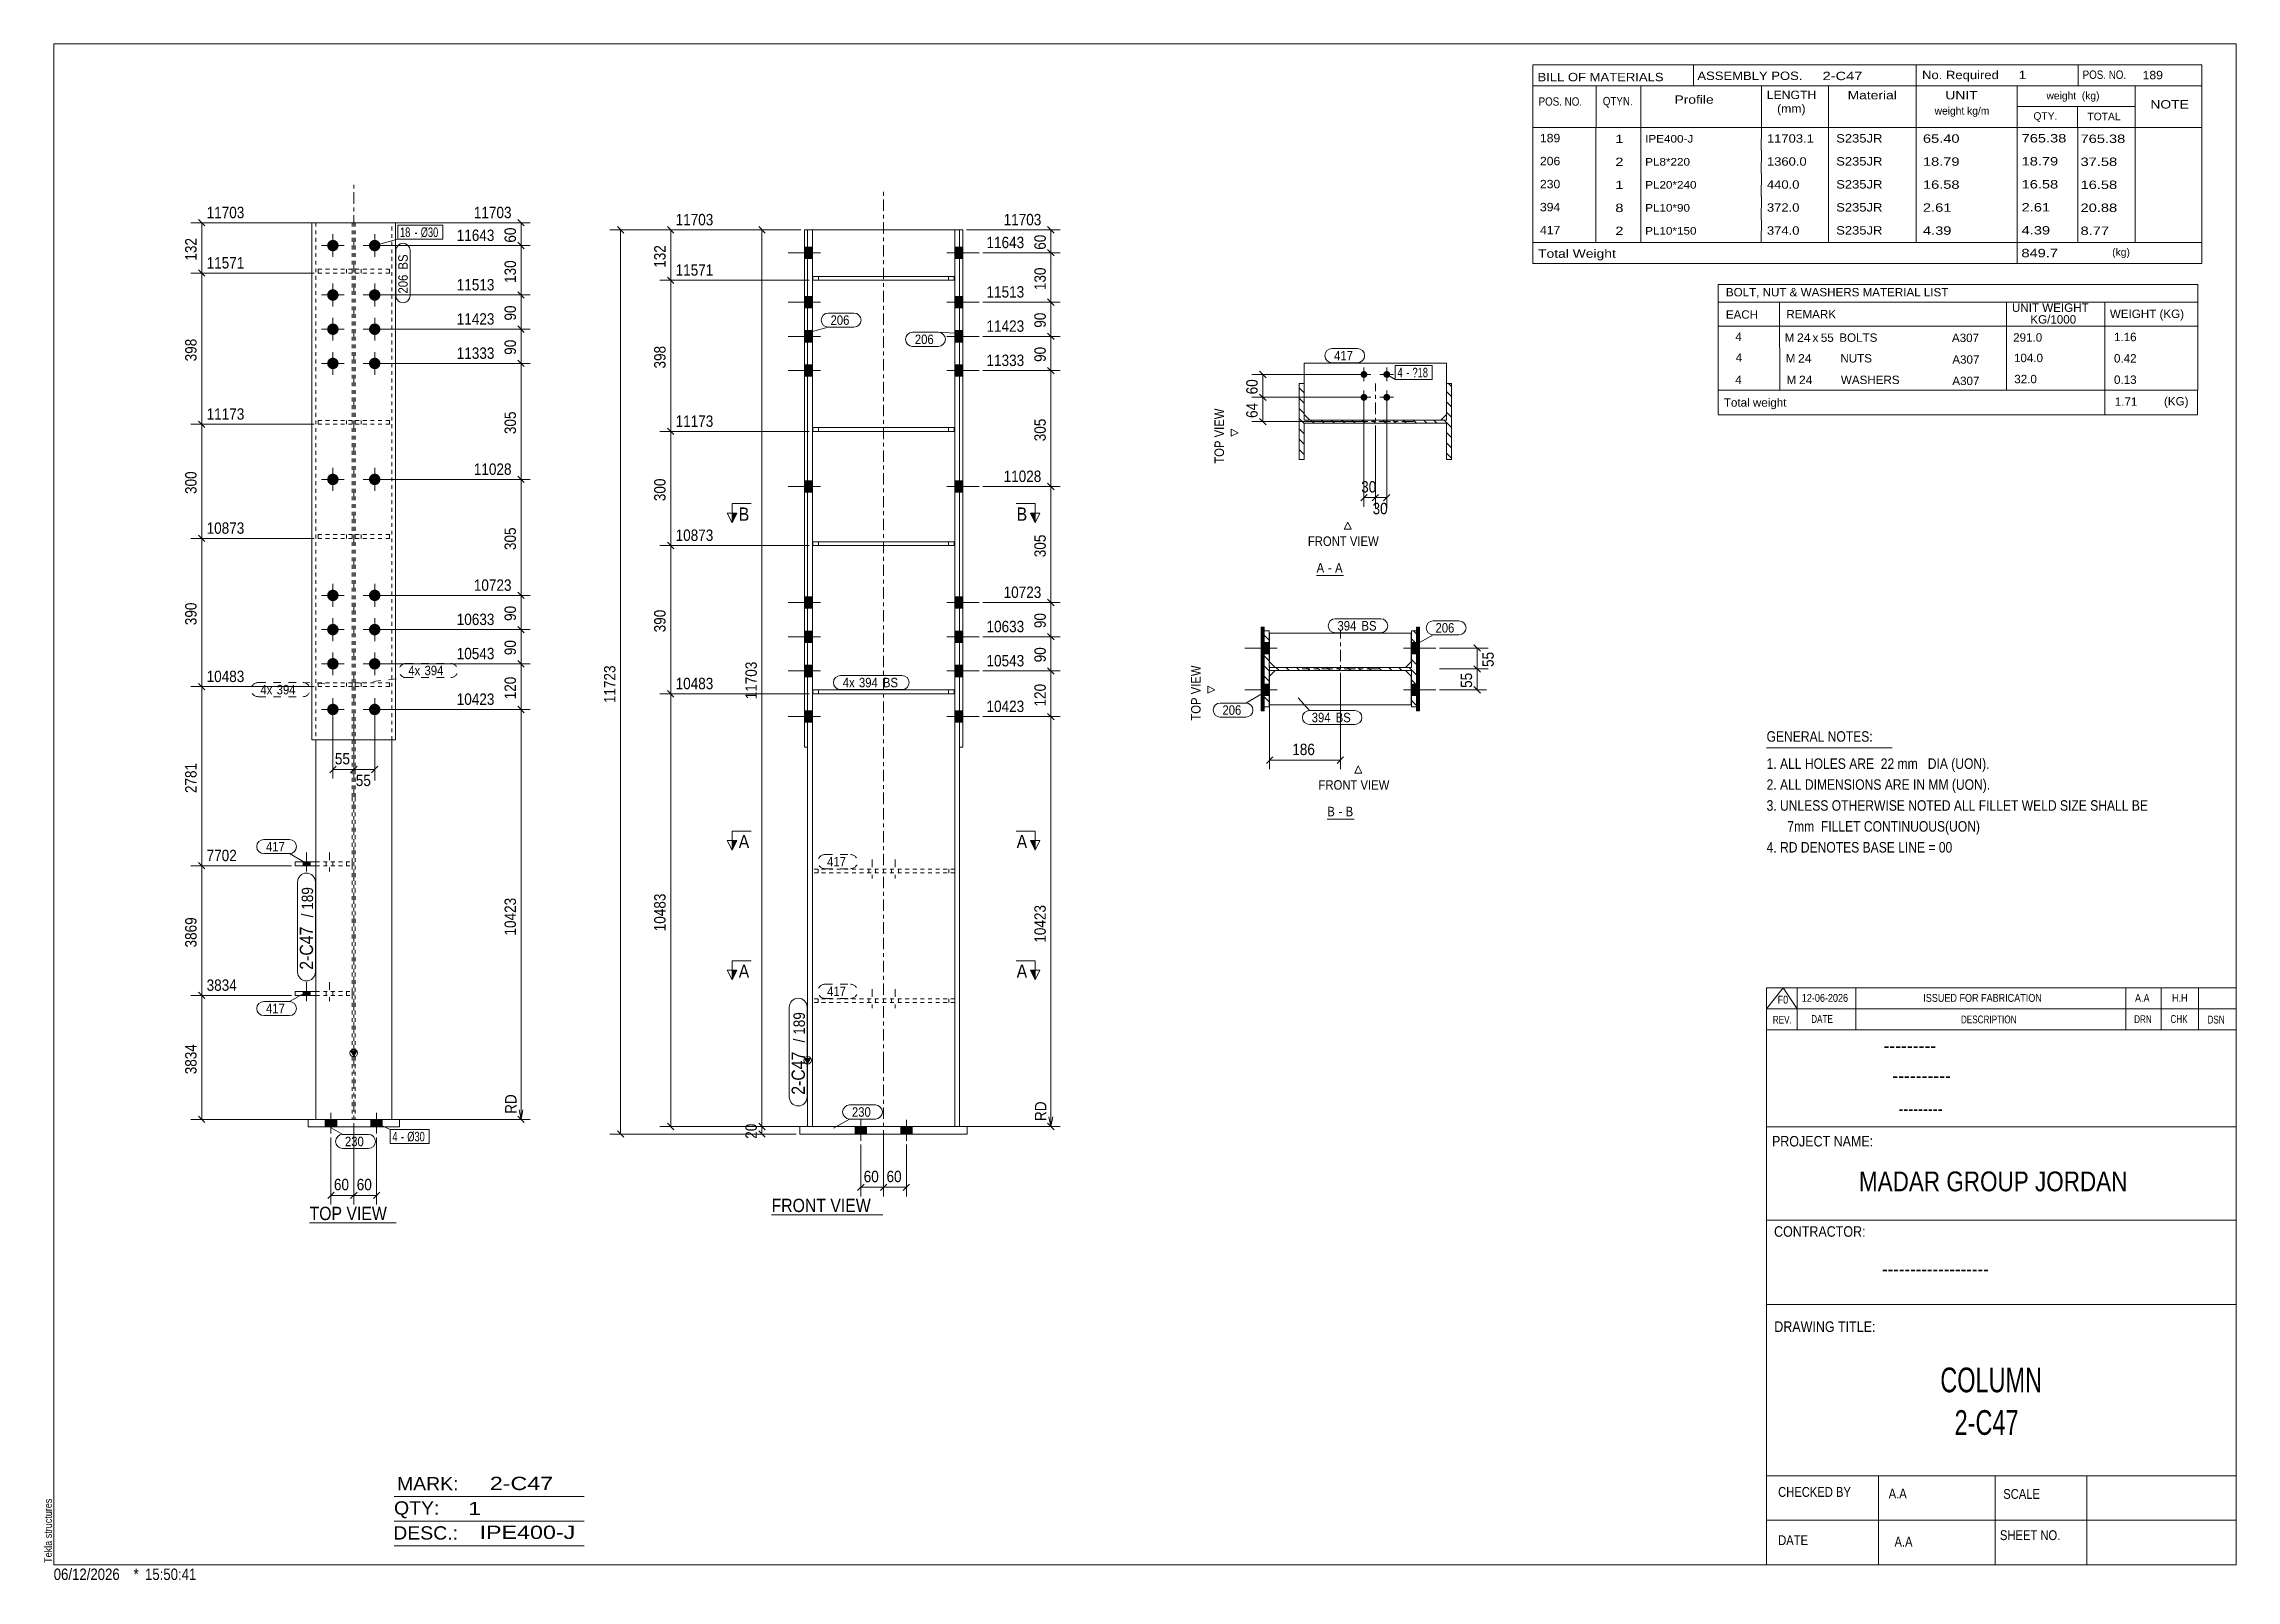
# Model space of a CAD drawing. Header units: millimetres. Extents: x 2 to 579, y 1 to 405.
import ezdxf

# ---------------------------------------------------------------- set-up
doc = ezdxf.new("R2010")
doc.units = ezdxf.units.MM
for name, pattern in [('XKITLINE00', [0]), ('XKITLINE01', [4, 1, -1, 1, -1]), ('XKITLINE02', [4, 2, -2]), ('XKITLINE03', [6, 3, -1, 1, -1])]:
    doc.linetypes.add(name, pattern=pattern)
for name, color, linetype, lineweight in [('Bolt', 3, 'Continuous', 0), ('BoltMark', 7, 'Continuous', 0), ('Dimensions', 7, 'Continuous', 0), ('DrawingSheet', 5, 'Continuous', 0), ('OtherObjectType', 7, 'Continuous', 0), ('Part', 2, 'Continuous', 0), ('PartMark', 7, 'Continuous', 0), ('Section', 6, 'Continuous', 0)]:
    doc.layers.add(name, color=color, linetype=linetype, lineweight=lineweight)
doc.styles.add('@ARIAL_UNICODE_MS_BOLD', font='ARIAL.TTF')
doc.styles.add('ARIAL', font='ARIAL.TTF')
doc.styles.add('ARIAL_NARROW', font='ARIALN.TTF')
doc.styles.add('COMIC_SANS_MS_BOLD', font='COMICBD.TTF')
doc.styles.add('SWIS721_EX_BT', font='ARIAL.TTF')
doc.styles.add('SWISSE', font='ARIAL.TTF')

# ---------------------------------------------------------------- blocks, each defined once
blk = doc.blocks.new('*A1')
at = {"layer": 'Part', "color": 7, "linetype": 'XKITLINE00', "lineweight": 0}
for p, q in [((333.9, 313.21), (332.6, 314.51)), ((333.9, 310.51), (332.6, 311.81)), ((372.6, 312.23), (371.3, 313.53)), ((372.6, 314.92), (371.87, 315.65)), ((333.9, 307.82), (332.6, 309.12)), ((333.9, 305.13), (332.6, 306.43)), ((336.47, 305.25), (335.67, 306.05)), ((339.16, 305.25), (338.36, 306.05)), ((341.86, 305.25), (341.06, 306.05)), ((344.55, 305.25), (343.75, 306.05)), ((347.25, 305.25), (346.45, 306.05)), ((349.94, 305.25), (349.14, 306.05)), ((352.63, 305.25), (351.83, 306.05)), ((355.33, 305.25), (354.53, 306.05)), ((358.02, 305.25), (357.22, 306.05)), ((360.72, 305.25), (359.92, 306.05)), ((363.41, 305.25), (362.61, 306.05)), ((366.11, 305.25), (365.31, 306.05)), ((368.8, 305.25), (368, 306.05)), ((372.6, 304.14), (370.69, 306.05)), ((372.6, 309.53), (371.3, 310.83)), ((372.6, 306.84), (371.3, 308.14)), ((333.9, 302.43), (332.6, 303.73)), ((333.9, 299.74), (332.6, 301.04)), ((372.6, 301.45), (371.3, 302.75)), ((372.6, 298.76), (371.3, 300.06)), ((333.9, 297.04), (332.6, 298.34)), ((332.6, 295.65), (332.6, 295.65)), ((332.6, 295.65), (332.6, 295.65)), ((372.6, 296.06), (371.3, 297.36))]:
    blk.add_line(p, q, dxfattribs=at)
blk = doc.blocks.new('*A2')
at = {"layer": 'Part', "color": 7, "linetype": 'XKITLINE00', "lineweight": 0}
for p, q in [((324.69, 248.16), (323.39, 249.46)), ((363.39, 247.18), (362.09, 248.48)), ((363.39, 249.87), (362.66, 250.6)), ((324.69, 245.46), (323.39, 246.76)), ((324.69, 242.77), (323.39, 244.07)), ((363.39, 244.48), (362.09, 245.78)), ((363.39, 241.79), (362.09, 243.09)), ((324.69, 240.08), (323.39, 241.38)), ((324.69, 237.38), (323.39, 238.68)), ((327.26, 240.2), (326.46, 241)), ((329.96, 240.2), (329.16, 241)), ((332.65, 240.2), (331.85, 241)), ((335.34, 240.2), (334.54, 241)), ((338.04, 240.2), (337.24, 241)), ((340.73, 240.2), (339.93, 241)), ((343.43, 240.2), (342.63, 241)), ((346.12, 240.2), (345.32, 241)), ((348.82, 240.2), (348.02, 241)), ((351.51, 240.2), (350.71, 241)), ((354.2, 240.2), (353.4, 241)), ((356.9, 240.2), (356.1, 241)), ((359.59, 240.2), (358.79, 241)), ((363.39, 239.09), (361.49, 241)), ((363.39, 236.4), (362.09, 237.7)), ((324.69, 234.69), (323.39, 235.99)), ((324.69, 231.99), (323.39, 233.29)), ((363.39, 233.71), (362.09, 235.01)), ((363.39, 231.01), (362.09, 232.31)), ((323.39, 230.6), (323.39, 230.6)), ((323.39, 230.6), (323.39, 230.6))]:
    blk.add_line(p, q, dxfattribs=at)
blk = doc.blocks.new('*A3')
at = {"layer": 'Part', "color": 7, "linetype": 'XKITLINE00', "lineweight": 0}
for p, q in [((363.52, 251.6), (363.39, 251.48)), ((363.62, 251.6), (363.39, 251.37)), ((363.73, 251.6), (363.39, 251.26)), ((363.84, 251.6), (363.39, 251.15)), ((363.95, 251.6), (363.39, 251.04)), ((364.06, 251.6), (363.39, 250.94)), ((364.16, 251.6), (363.39, 250.83)), ((364.19, 251.52), (363.39, 250.72)), ((364.19, 251.41), (363.39, 250.61)), ((364.19, 251.31), (363.39, 250.51)), ((364.19, 251.2), (363.39, 250.4)), ((364.19, 251.09), (363.39, 250.29)), ((364.19, 250.98), (363.39, 250.18)), ((364.19, 250.87), (363.39, 250.07)), ((364.19, 250.77), (363.39, 249.97)), ((364.19, 250.66), (363.39, 249.86)), ((364.19, 250.55), (363.39, 249.75)), ((364.19, 250.44), (363.39, 249.64)), ((364.19, 250.34), (363.39, 249.54)), ((364.19, 250.23), (363.39, 249.43)), ((364.19, 250.12), (363.39, 249.32)), ((364.19, 250.01), (363.39, 249.21)), ((364.19, 249.91), (363.39, 249.11)), ((364.19, 249.8), (363.39, 249)), ((364.19, 249.69), (363.39, 248.89)), ((364.19, 249.58), (363.39, 248.78)), ((364.19, 249.47), (363.39, 248.67)), ((364.19, 249.37), (363.39, 248.57)), ((364.19, 249.26), (363.39, 248.46)), ((364.19, 249.15), (363.39, 248.35)), ((364.19, 249.04), (363.39, 248.24)), ((364.19, 248.94), (363.39, 248.14)), ((364.19, 248.83), (363.39, 248.03)), ((364.19, 248.72), (363.39, 247.92)), ((364.19, 248.61), (363.39, 247.81)), ((364.19, 248.5), (363.39, 247.7)), ((364.19, 248.4), (363.39, 247.6)), ((364.19, 248.29), (363.39, 247.49)), ((364.19, 248.18), (363.39, 247.38)), ((364.19, 248.07), (363.39, 247.27)), ((364.19, 247.97), (363.39, 247.17)), ((364.19, 247.86), (363.39, 247.06)), ((364.19, 247.75), (363.39, 246.95)), ((364.19, 247.64), (363.39, 246.84)), ((364.19, 247.53), (363.39, 246.73)), ((364.19, 247.43), (363.39, 246.63)), ((364.19, 247.32), (363.39, 246.52)), ((364.19, 247.21), (363.39, 246.41)), ((364.19, 247.1), (363.39, 246.3)), ((364.19, 247), (363.39, 246.2)), ((364.19, 246.89), (363.39, 246.09)), ((364.19, 246.78), (363.39, 245.98)), ((364.19, 246.67), (363.39, 245.87)), ((364.19, 246.56), (363.39, 245.76)), ((364.19, 246.46), (363.39, 245.66)), ((364.19, 246.35), (363.39, 245.55)), ((364.19, 246.24), (363.39, 245.44)), ((364.19, 246.13), (363.39, 245.33)), ((364.19, 246.03), (363.39, 245.23)), ((364.19, 245.92), (363.39, 245.12)), ((364.19, 245.81), (363.39, 245.01)), ((364.19, 245.7), (363.39, 244.9)), ((364.19, 245.59), (363.39, 244.79)), ((364.19, 245.49), (363.39, 244.69)), ((364.19, 245.38), (363.39, 244.58)), ((364.19, 245.27), (363.39, 244.47)), ((364.19, 245.16), (363.39, 244.36)), ((364.19, 245.06), (363.39, 244.26)), ((364.19, 244.95), (363.39, 244.15)), ((364.19, 244.84), (363.39, 244.04)), ((364.19, 244.73), (363.39, 243.93)), ((364.19, 244.62), (363.39, 243.82)), ((364.19, 244.52), (363.39, 243.72)), ((364.19, 244.41), (363.39, 243.61)), ((364.19, 244.3), (363.39, 243.5)), ((364.19, 244.19), (363.39, 243.39)), ((364.19, 244.09), (363.39, 243.29)), ((364.19, 243.98), (363.39, 243.18)), ((364.19, 243.87), (363.39, 243.07)), ((364.19, 243.76), (363.39, 242.96)), ((364.19, 243.65), (363.39, 242.85)), ((364.19, 243.55), (363.39, 242.75)), ((364.19, 243.44), (363.39, 242.64)), ((364.19, 243.33), (363.39, 242.53)), ((364.19, 243.22), (363.39, 242.42)), ((364.19, 243.12), (363.39, 242.32)), ((364.19, 243.01), (363.39, 242.21)), ((364.19, 242.9), (363.39, 242.1)), ((364.19, 242.79), (363.39, 241.99)), ((364.19, 242.68), (363.39, 241.88)), ((364.19, 242.58), (363.39, 241.78)), ((364.19, 242.47), (363.39, 241.67)), ((364.19, 242.36), (363.39, 241.56)), ((364.19, 242.25), (363.39, 241.45)), ((364.19, 242.15), (363.39, 241.35)), ((364.19, 242.04), (363.39, 241.24)), ((364.19, 241.93), (363.39, 241.13)), ((364.19, 241.82), (363.39, 241.02)), ((364.19, 241.72), (363.39, 240.92)), ((364.19, 241.61), (363.39, 240.81)), ((364.19, 241.5), (363.39, 240.7)), ((364.19, 241.39), (363.39, 240.59)), ((364.19, 241.28), (363.39, 240.48)), ((364.19, 241.18), (363.39, 240.38)), ((364.19, 241.07), (363.39, 240.27)), ((364.19, 240.96), (363.39, 240.16)), ((364.19, 240.85), (363.39, 240.05)), ((364.19, 240.75), (363.39, 239.95)), ((364.19, 240.64), (363.39, 239.84)), ((364.19, 240.53), (363.39, 239.73)), ((364.19, 240.42), (363.39, 239.62)), ((364.19, 240.31), (363.39, 239.51)), ((364.19, 240.21), (363.39, 239.41)), ((364.19, 240.1), (363.39, 239.3)), ((364.19, 239.99), (363.39, 239.19)), ((364.19, 239.88), (363.39, 239.08)), ((364.19, 239.78), (363.39, 238.98)), ((364.19, 239.67), (363.39, 238.87)), ((364.19, 239.56), (363.39, 238.76)), ((364.19, 239.45), (363.39, 238.65)), ((364.19, 239.34), (363.39, 238.54)), ((364.19, 239.24), (363.39, 238.44)), ((364.19, 239.13), (363.39, 238.33)), ((364.19, 239.02), (363.39, 238.22)), ((364.19, 238.91), (363.39, 238.11)), ((364.19, 238.81), (363.39, 238.01)), ((364.19, 238.7), (363.39, 237.9)), ((364.19, 238.59), (363.39, 237.79)), ((364.19, 238.48), (363.39, 237.68)), ((364.19, 238.37), (363.39, 237.57)), ((364.19, 238.27), (363.39, 237.47)), ((364.19, 238.16), (363.39, 237.36)), ((364.19, 238.05), (363.39, 237.25)), ((364.19, 237.94), (363.39, 237.14)), ((364.19, 237.84), (363.39, 237.04)), ((364.19, 237.73), (363.39, 236.93)), ((364.19, 237.62), (363.39, 236.82)), ((364.19, 237.51), (363.39, 236.71)), ((364.19, 237.4), (363.39, 236.6)), ((364.19, 237.3), (363.39, 236.5)), ((364.19, 237.19), (363.39, 236.39)), ((364.19, 237.08), (363.39, 236.28)), ((364.19, 236.97), (363.39, 236.17)), ((364.19, 236.87), (363.39, 236.07)), ((364.19, 236.76), (363.39, 235.96)), ((364.19, 236.65), (363.39, 235.85)), ((364.19, 236.54), (363.39, 235.74)), ((364.19, 236.43), (363.39, 235.63)), ((364.19, 236.33), (363.39, 235.53)), ((364.19, 236.22), (363.39, 235.42)), ((364.19, 236.11), (363.39, 235.31)), ((364.19, 236), (363.39, 235.2)), ((364.19, 235.9), (363.39, 235.1)), ((364.19, 235.79), (363.39, 234.99)), ((364.19, 235.68), (363.39, 234.88)), ((364.19, 235.57), (363.39, 234.77)), ((364.19, 235.46), (363.39, 234.66)), ((364.19, 235.36), (363.39, 234.56)), ((364.19, 235.25), (363.39, 234.45)), ((364.19, 235.14), (363.39, 234.34)), ((364.19, 235.03), (363.39, 234.23)), ((364.19, 234.93), (363.39, 234.13)), ((364.19, 234.82), (363.39, 234.02)), ((364.19, 234.71), (363.39, 233.91)), ((364.19, 234.6), (363.39, 233.8)), ((364.19, 234.49), (363.39, 233.69)), ((364.19, 234.39), (363.39, 233.59)), ((364.19, 234.28), (363.39, 233.48)), ((364.19, 234.17), (363.39, 233.37)), ((364.19, 234.06), (363.39, 233.26)), ((364.19, 233.96), (363.39, 233.16)), ((364.19, 233.85), (363.39, 233.05)), ((364.19, 233.74), (363.39, 232.94)), ((364.19, 233.63), (363.39, 232.83)), ((364.19, 233.53), (363.39, 232.73)), ((364.19, 233.42), (363.39, 232.62)), ((364.19, 233.31), (363.39, 232.51)), ((364.19, 233.2), (363.39, 232.4)), ((364.19, 233.09), (363.39, 232.29)), ((364.19, 232.99), (363.39, 232.19)), ((364.19, 232.88), (363.39, 232.08)), ((364.19, 232.77), (363.39, 231.97)), ((364.19, 232.66), (363.39, 231.86)), ((364.19, 232.56), (363.39, 231.76)), ((364.19, 232.45), (363.39, 231.65)), ((364.19, 232.34), (363.39, 231.54)), ((364.19, 232.23), (363.39, 231.43)), ((364.19, 232.12), (363.39, 231.32)), ((364.19, 232.02), (363.39, 231.22)), ((364.19, 231.91), (363.39, 231.11)), ((364.19, 231.8), (363.39, 231)), ((364.19, 231.69), (363.39, 230.89)), ((364.19, 231.59), (363.39, 230.79)), ((364.19, 231.48), (363.39, 230.68)), ((364.19, 231.37), (363.39, 230.57)), ((364.19, 231.26), (363.39, 230.46)), ((364.19, 231.15), (363.39, 230.35)), ((364.19, 231.05), (363.39, 230.25)), ((364.19, 230.94), (363.39, 230.14)), ((364.19, 230.83), (363.39, 230.03)), ((364.19, 230.72), (363.39, 229.92)), ((364.19, 230.62), (363.39, 229.82)), ((364.19, 230.51), (363.39, 229.71)), ((364.19, 230.4), (363.39, 229.6)), ((363.39, 229.6), (363.39, 229.6)), ((364.19, 230.29), (363.5, 229.6)), ((364.19, 230.18), (363.61, 229.6)), ((364.19, 230.08), (363.72, 229.6)), ((364.19, 229.97), (363.82, 229.6)), ((364.19, 229.86), (363.93, 229.6)), ((364.19, 229.75), (364.04, 229.6)), ((364.16, 229.61), (364.15, 229.6))]:
    blk.add_line(p, q, dxfattribs=at)
blk = doc.blocks.new('*A4')
at = {"layer": 'Part', "color": 7, "linetype": 'XKITLINE00', "lineweight": 0}
for p, q in [((322.72, 251.6), (322.59, 251.48)), ((322.82, 251.6), (322.59, 251.37)), ((322.93, 251.6), (322.59, 251.26)), ((323.04, 251.6), (322.59, 251.15)), ((323.15, 251.6), (322.59, 251.04)), ((323.26, 251.6), (322.59, 250.94)), ((323.36, 251.6), (322.59, 250.83)), ((323.39, 251.52), (322.59, 250.72)), ((323.39, 251.41), (322.59, 250.61)), ((323.39, 251.31), (322.59, 250.51)), ((323.39, 251.2), (322.59, 250.4)), ((323.39, 251.09), (322.59, 250.29)), ((323.39, 250.98), (322.59, 250.18)), ((323.39, 250.87), (322.59, 250.07)), ((323.39, 250.77), (322.59, 249.97)), ((323.39, 250.66), (322.59, 249.86)), ((323.39, 250.55), (322.59, 249.75)), ((323.39, 250.44), (322.59, 249.64)), ((323.39, 250.34), (322.59, 249.54)), ((323.39, 250.23), (322.59, 249.43)), ((323.39, 250.12), (322.59, 249.32)), ((323.39, 250.01), (322.59, 249.21)), ((323.39, 249.91), (322.59, 249.11)), ((323.39, 249.8), (322.59, 249)), ((323.39, 249.69), (322.59, 248.89)), ((323.39, 249.58), (322.59, 248.78)), ((323.39, 249.47), (322.59, 248.67)), ((323.39, 249.37), (322.59, 248.57)), ((323.39, 249.26), (322.59, 248.46)), ((323.39, 249.15), (322.59, 248.35)), ((323.39, 249.04), (322.59, 248.24)), ((323.39, 248.94), (322.59, 248.14)), ((323.39, 248.83), (322.59, 248.03)), ((323.39, 248.72), (322.59, 247.92)), ((323.39, 248.61), (322.59, 247.81)), ((323.39, 248.5), (322.59, 247.7)), ((323.39, 248.4), (322.59, 247.6)), ((323.39, 248.29), (322.59, 247.49)), ((323.39, 248.18), (322.59, 247.38)), ((323.39, 248.07), (322.59, 247.27)), ((323.39, 247.97), (322.59, 247.17)), ((323.39, 247.86), (322.59, 247.06)), ((323.39, 247.75), (322.59, 246.95)), ((323.39, 247.64), (322.59, 246.84)), ((323.39, 247.53), (322.59, 246.73)), ((323.39, 247.43), (322.59, 246.63)), ((323.39, 247.32), (322.59, 246.52)), ((323.39, 247.21), (322.59, 246.41)), ((323.39, 247.1), (322.59, 246.3)), ((323.39, 247), (322.59, 246.2)), ((323.39, 246.89), (322.59, 246.09)), ((323.39, 246.78), (322.59, 245.98)), ((323.39, 246.67), (322.59, 245.87)), ((323.39, 246.56), (322.59, 245.76)), ((323.39, 246.46), (322.59, 245.66)), ((323.39, 246.35), (322.59, 245.55)), ((323.39, 246.24), (322.59, 245.44)), ((323.39, 246.13), (322.59, 245.33)), ((323.39, 246.03), (322.59, 245.23)), ((323.39, 245.92), (322.59, 245.12)), ((323.39, 245.81), (322.59, 245.01)), ((323.39, 245.7), (322.59, 244.9)), ((323.39, 245.59), (322.59, 244.79)), ((323.39, 245.49), (322.59, 244.69)), ((323.39, 245.38), (322.59, 244.58)), ((323.39, 245.27), (322.59, 244.47)), ((323.39, 245.16), (322.59, 244.36)), ((323.39, 245.06), (322.59, 244.26)), ((323.39, 244.95), (322.59, 244.15)), ((323.39, 244.84), (322.59, 244.04)), ((323.39, 244.73), (322.59, 243.93)), ((323.39, 244.62), (322.59, 243.82)), ((323.39, 244.52), (322.59, 243.72)), ((323.39, 244.41), (322.59, 243.61)), ((323.39, 244.3), (322.59, 243.5)), ((323.39, 244.19), (322.59, 243.39)), ((323.39, 244.09), (322.59, 243.29)), ((323.39, 243.98), (322.59, 243.18)), ((323.39, 243.87), (322.59, 243.07)), ((323.39, 243.76), (322.59, 242.96)), ((323.39, 243.65), (322.59, 242.85)), ((323.39, 243.55), (322.59, 242.75)), ((323.39, 243.44), (322.59, 242.64)), ((323.39, 243.33), (322.59, 242.53)), ((323.39, 243.22), (322.59, 242.42)), ((323.39, 243.12), (322.59, 242.32)), ((323.39, 243.01), (322.59, 242.21)), ((323.39, 242.9), (322.59, 242.1)), ((323.39, 242.79), (322.59, 241.99)), ((323.39, 242.68), (322.59, 241.88)), ((323.39, 242.58), (322.59, 241.78)), ((323.39, 242.47), (322.59, 241.67)), ((323.39, 242.36), (322.59, 241.56)), ((323.39, 242.25), (322.59, 241.45)), ((323.39, 242.15), (322.59, 241.35)), ((323.39, 242.04), (322.59, 241.24)), ((323.39, 241.93), (322.59, 241.13)), ((323.39, 241.82), (322.59, 241.02)), ((323.39, 241.72), (322.59, 240.92)), ((323.39, 241.61), (322.59, 240.81)), ((323.39, 241.5), (322.59, 240.7)), ((323.39, 241.39), (322.59, 240.59)), ((323.39, 241.28), (322.59, 240.48)), ((323.39, 241.18), (322.59, 240.38)), ((323.39, 241.07), (322.59, 240.27)), ((323.39, 240.96), (322.59, 240.16)), ((323.39, 240.85), (322.59, 240.05)), ((323.39, 240.75), (322.59, 239.95)), ((323.39, 240.64), (322.59, 239.84)), ((323.39, 240.53), (322.59, 239.73)), ((323.39, 240.42), (322.59, 239.62)), ((323.39, 240.31), (322.59, 239.51)), ((323.39, 240.21), (322.59, 239.41)), ((323.39, 240.1), (322.59, 239.3)), ((323.39, 239.99), (322.59, 239.19)), ((323.39, 239.88), (322.59, 239.08)), ((323.39, 239.78), (322.59, 238.98)), ((323.39, 239.67), (322.59, 238.87)), ((323.39, 239.56), (322.59, 238.76)), ((323.39, 239.45), (322.59, 238.65)), ((323.39, 239.34), (322.59, 238.54)), ((323.39, 239.24), (322.59, 238.44)), ((323.39, 239.13), (322.59, 238.33)), ((323.39, 239.02), (322.59, 238.22)), ((323.39, 238.91), (322.59, 238.11)), ((323.39, 238.81), (322.59, 238.01)), ((323.39, 238.7), (322.59, 237.9)), ((323.39, 238.59), (322.59, 237.79)), ((323.39, 238.48), (322.59, 237.68)), ((323.39, 238.37), (322.59, 237.57)), ((323.39, 238.27), (322.59, 237.47)), ((323.39, 238.16), (322.59, 237.36)), ((323.39, 238.05), (322.59, 237.25)), ((323.39, 237.94), (322.59, 237.14)), ((323.39, 237.84), (322.59, 237.04)), ((323.39, 237.73), (322.59, 236.93)), ((323.39, 237.62), (322.59, 236.82)), ((323.39, 237.51), (322.59, 236.71)), ((323.39, 237.4), (322.59, 236.6)), ((323.39, 237.3), (322.59, 236.5)), ((323.39, 237.19), (322.59, 236.39)), ((323.39, 237.08), (322.59, 236.28)), ((323.39, 236.97), (322.59, 236.17)), ((323.39, 236.87), (322.59, 236.07)), ((323.39, 236.76), (322.59, 235.96)), ((323.39, 236.65), (322.59, 235.85)), ((323.39, 236.54), (322.59, 235.74)), ((323.39, 236.43), (322.59, 235.63)), ((323.39, 236.33), (322.59, 235.53)), ((323.39, 236.22), (322.59, 235.42)), ((323.39, 236.11), (322.59, 235.31)), ((323.39, 236), (322.59, 235.2)), ((323.39, 235.9), (322.59, 235.1)), ((323.39, 235.79), (322.59, 234.99)), ((323.39, 235.68), (322.59, 234.88)), ((323.39, 235.57), (322.59, 234.77)), ((323.39, 235.46), (322.59, 234.66)), ((323.39, 235.36), (322.59, 234.56)), ((323.39, 235.25), (322.59, 234.45)), ((323.39, 235.14), (322.59, 234.34)), ((323.39, 235.03), (322.59, 234.23)), ((323.39, 234.93), (322.59, 234.13)), ((323.39, 234.82), (322.59, 234.02)), ((323.39, 234.71), (322.59, 233.91)), ((323.39, 234.6), (322.59, 233.8)), ((323.39, 234.49), (322.59, 233.69)), ((323.39, 234.39), (322.59, 233.59)), ((323.39, 234.28), (322.59, 233.48)), ((323.39, 234.17), (322.59, 233.37)), ((323.39, 234.06), (322.59, 233.26)), ((323.39, 233.96), (322.59, 233.16)), ((323.39, 233.85), (322.59, 233.05)), ((323.39, 233.74), (322.59, 232.94)), ((323.39, 233.63), (322.59, 232.83)), ((323.39, 233.53), (322.59, 232.73)), ((323.39, 233.42), (322.59, 232.62)), ((323.39, 233.31), (322.59, 232.51)), ((323.39, 233.2), (322.59, 232.4)), ((323.39, 233.09), (322.59, 232.29)), ((323.39, 232.99), (322.59, 232.19)), ((323.39, 232.88), (322.59, 232.08)), ((323.39, 232.77), (322.59, 231.97)), ((323.39, 232.66), (322.59, 231.86)), ((323.39, 232.56), (322.59, 231.76)), ((323.39, 232.45), (322.59, 231.65)), ((323.39, 232.34), (322.59, 231.54)), ((323.39, 232.23), (322.59, 231.43)), ((323.39, 232.12), (322.59, 231.32)), ((323.39, 232.02), (322.59, 231.22)), ((323.39, 231.91), (322.59, 231.11)), ((323.39, 231.8), (322.59, 231)), ((323.39, 231.69), (322.59, 230.89)), ((323.39, 231.59), (322.59, 230.79)), ((323.39, 231.48), (322.59, 230.68)), ((323.39, 231.37), (322.59, 230.57)), ((323.39, 231.26), (322.59, 230.46)), ((323.39, 231.15), (322.59, 230.35)), ((323.39, 231.05), (322.59, 230.25)), ((323.39, 230.94), (322.59, 230.14)), ((323.39, 230.83), (322.59, 230.03)), ((323.39, 230.72), (322.59, 229.92)), ((323.39, 230.62), (322.59, 229.82)), ((323.39, 230.51), (322.59, 229.71)), ((323.39, 230.4), (322.59, 229.6)), ((322.59, 229.6), (322.59, 229.6)), ((323.39, 230.29), (322.7, 229.6)), ((323.39, 230.18), (322.81, 229.6)), ((323.39, 230.08), (322.92, 229.6)), ((323.39, 229.97), (323.02, 229.6)), ((323.39, 229.86), (323.13, 229.6)), ((323.39, 229.75), (323.24, 229.6)), ((323.36, 229.61), (323.35, 229.6))]:
    blk.add_line(p, q, dxfattribs=at)
blk = doc.blocks.new('*A5')
at = {"layer": 'Bolt'}
for points in [[(218.76, 120.27), (218.76, 118.27), (215.76, 118.27), (215.76, 120.27)], [(218.76, 120.27), (218.76, 118.27), (215.76, 118.27), (215.76, 120.27)], [(230.76, 120.27), (230.76, 118.27), (227.76, 118.27), (227.76, 120.27)], [(230.76, 120.27), (230.76, 118.27), (227.76, 118.27), (227.76, 120.27)]]:
    blk.add_hatch(color=3, dxfattribs=at).paths.add_polyline_path(points, flags=17)
at = {"layer": 'Bolt', "color": 3, "linetype": 'XKITLINE00', "lineweight": 0}
for p, q in [((217.26, 122.02), (217.26, 116.52)), ((217.26, 122.02), (217.26, 116.52)), ((229.26, 122.02), (229.26, 116.52)), ((229.26, 122.02), (229.26, 116.52)), ((215.76, 120.27), (215.76, 118.27)), ((215.76, 120.27), (215.76, 118.27)), ((218.76, 120.27), (218.76, 118.27)), ((218.76, 120.27), (218.76, 118.27)), ((227.76, 120.27), (227.76, 118.27)), ((227.76, 120.27), (227.76, 118.27)), ((230.76, 120.27), (230.76, 118.27)), ((230.76, 120.27), (230.76, 118.27))]:
    blk.add_line(p, q, dxfattribs=at)
blk = doc.blocks.new('*A6')
at = {"layer": 'Bolt'}
for points in [[(243.26, 348.57), (241.96, 348.57), (241.96, 351.57), (243.26, 351.57)], [(243.26, 348.57), (241.96, 348.57), (241.96, 351.57), (243.26, 351.57)], [(244.06, 348.57), (243.26, 348.57), (243.26, 351.57), (244.06, 351.57)], [(244.06, 348.57), (243.26, 348.57), (243.26, 351.57), (244.06, 351.57)], [(243.26, 335.57), (241.96, 335.57), (241.96, 338.57), (243.26, 338.57)], [(243.26, 335.57), (241.96, 335.57), (241.96, 338.57), (243.26, 338.57)], [(244.06, 335.57), (243.26, 335.57), (243.26, 338.57), (244.06, 338.57)], [(244.06, 335.57), (243.26, 335.57), (243.26, 338.57), (244.06, 338.57)], [(243.26, 326.57), (241.96, 326.57), (241.96, 329.57), (243.26, 329.57)], [(243.26, 326.57), (241.96, 326.57), (241.96, 329.57), (243.26, 329.57)], [(244.06, 326.57), (243.26, 326.57), (243.26, 329.57), (244.06, 329.57)], [(244.06, 326.57), (243.26, 326.57), (243.26, 329.57), (244.06, 329.57)], [(243.26, 317.57), (241.96, 317.57), (241.96, 320.57), (243.26, 320.57)], [(243.26, 317.57), (241.96, 317.57), (241.96, 320.57), (243.26, 320.57)], [(244.06, 317.57), (243.26, 317.57), (243.26, 320.57), (244.06, 320.57)], [(244.06, 317.57), (243.26, 317.57), (243.26, 320.57), (244.06, 320.57)], [(243.26, 287.07), (241.96, 287.07), (241.96, 290.07), (243.26, 290.07)], [(243.26, 287.07), (241.96, 287.07), (241.96, 290.07), (243.26, 290.07)], [(244.06, 287.07), (243.26, 287.07), (243.26, 290.07), (244.06, 290.07)], [(244.06, 287.07), (243.26, 287.07), (243.26, 290.07), (244.06, 290.07)], [(243.26, 256.57), (241.96, 256.57), (241.96, 259.57), (243.26, 259.57)], [(243.26, 256.57), (241.96, 256.57), (241.96, 259.57), (243.26, 259.57)], [(244.06, 256.57), (243.26, 256.57), (243.26, 259.57), (244.06, 259.57)], [(244.06, 256.57), (243.26, 256.57), (243.26, 259.57), (244.06, 259.57)], [(243.26, 247.57), (241.96, 247.57), (241.96, 250.57), (243.26, 250.57)], [(243.26, 247.57), (241.96, 247.57), (241.96, 250.57), (243.26, 250.57)], [(244.06, 247.57), (243.26, 247.57), (243.26, 250.57), (244.06, 250.57)], [(244.06, 247.57), (243.26, 247.57), (243.26, 250.57), (244.06, 250.57)], [(243.26, 238.57), (241.96, 238.57), (241.96, 241.57), (243.26, 241.57)], [(243.26, 238.57), (241.96, 238.57), (241.96, 241.57), (243.26, 241.57)], [(244.06, 238.57), (243.26, 238.57), (243.26, 241.57), (244.06, 241.57)], [(244.06, 238.57), (243.26, 238.57), (243.26, 241.57), (244.06, 241.57)], [(243.26, 226.57), (241.96, 226.57), (241.96, 229.57), (243.26, 229.57)], [(243.26, 226.57), (241.96, 226.57), (241.96, 229.57), (243.26, 229.57)], [(244.06, 226.57), (243.26, 226.57), (243.26, 229.57), (244.06, 229.57)], [(244.06, 226.57), (243.26, 226.57), (243.26, 229.57), (244.06, 229.57)]]:
    blk.add_hatch(color=3, dxfattribs=at).paths.add_polyline_path(points, flags=17)
at = {"layer": 'Bolt', "color": 3, "linetype": 'XKITLINE00', "lineweight": 0}
for p, q in [((239.86, 350.07), (248.36, 350.07)), ((239.86, 350.07), (248.36, 350.07)), ((241.96, 351.57), (243.26, 351.57)), ((241.96, 351.57), (243.26, 351.57)), ((241.96, 348.57), (243.26, 348.57)), ((241.96, 348.57), (243.26, 348.57)), ((243.26, 351.57), (244.06, 351.57)), ((243.26, 351.57), (244.06, 351.57)), ((243.26, 348.57), (244.06, 348.57)), ((243.26, 348.57), (244.06, 348.57)), ((239.86, 337.07), (248.36, 337.07)), ((239.86, 337.07), (248.36, 337.07)), ((241.96, 338.57), (243.26, 338.57)), ((241.96, 338.57), (243.26, 338.57)), ((241.96, 335.57), (243.26, 335.57)), ((241.96, 335.57), (243.26, 335.57)), ((243.26, 338.57), (244.06, 338.57)), ((243.26, 338.57), (244.06, 338.57)), ((243.26, 335.57), (244.06, 335.57)), ((243.26, 335.57), (244.06, 335.57)), ((241.96, 329.57), (243.26, 329.57)), ((241.96, 329.57), (243.26, 329.57)), ((243.26, 329.57), (244.06, 329.57)), ((243.26, 329.57), (244.06, 329.57)), ((239.86, 328.07), (248.36, 328.07)), ((239.86, 328.07), (248.36, 328.07)), ((241.96, 326.57), (243.26, 326.57)), ((241.96, 326.57), (243.26, 326.57)), ((243.26, 326.57), (244.06, 326.57)), ((243.26, 326.57), (244.06, 326.57)), ((239.86, 319.07), (248.36, 319.07)), ((239.86, 319.07), (248.36, 319.07)), ((241.96, 320.57), (243.26, 320.57)), ((241.96, 320.57), (243.26, 320.57)), ((241.96, 317.57), (243.26, 317.57)), ((241.96, 317.57), (243.26, 317.57)), ((243.26, 320.57), (244.06, 320.57)), ((243.26, 320.57), (244.06, 320.57)), ((243.26, 317.57), (244.06, 317.57)), ((243.26, 317.57), (244.06, 317.57)), ((239.86, 288.57), (248.36, 288.57)), ((239.86, 288.57), (248.36, 288.57)), ((241.96, 290.07), (243.26, 290.07)), ((241.96, 290.07), (243.26, 290.07)), ((243.26, 290.07), (244.06, 290.07)), ((243.26, 290.07), (244.06, 290.07)), ((241.96, 287.07), (243.26, 287.07)), ((241.96, 287.07), (243.26, 287.07)), ((243.26, 287.07), (244.06, 287.07)), ((243.26, 287.07), (244.06, 287.07)), ((241.96, 259.57), (243.26, 259.57)), ((241.96, 259.57), (243.26, 259.57)), ((243.26, 259.57), (244.06, 259.57)), ((243.26, 259.57), (244.06, 259.57)), ((239.86, 258.07), (248.36, 258.07)), ((239.86, 258.07), (248.36, 258.07)), ((241.96, 256.57), (243.26, 256.57)), ((241.96, 256.57), (243.26, 256.57)), ((243.26, 256.57), (244.06, 256.57)), ((243.26, 256.57), (244.06, 256.57)), ((239.86, 249.07), (248.36, 249.07)), ((239.86, 249.07), (248.36, 249.07)), ((241.96, 250.57), (243.26, 250.57)), ((241.96, 250.57), (243.26, 250.57)), ((243.26, 250.57), (244.06, 250.57)), ((243.26, 250.57), (244.06, 250.57)), ((241.96, 247.57), (243.26, 247.57)), ((241.96, 247.57), (243.26, 247.57)), ((243.26, 247.57), (244.06, 247.57)), ((243.26, 247.57), (244.06, 247.57)), ((239.86, 240.07), (248.36, 240.07)), ((239.86, 240.07), (248.36, 240.07)), ((241.96, 241.57), (243.26, 241.57)), ((241.96, 241.57), (243.26, 241.57)), ((241.96, 238.57), (243.26, 238.57)), ((241.96, 238.57), (243.26, 238.57)), ((243.26, 241.57), (244.06, 241.57)), ((243.26, 241.57), (244.06, 241.57)), ((243.26, 238.57), (244.06, 238.57)), ((243.26, 238.57), (244.06, 238.57)), ((239.86, 228.07), (248.36, 228.07)), ((239.86, 228.07), (248.36, 228.07)), ((241.96, 229.57), (243.26, 229.57)), ((241.96, 229.57), (243.26, 229.57)), ((241.96, 226.57), (243.26, 226.57)), ((241.96, 226.57), (243.26, 226.57)), ((243.26, 229.57), (244.06, 229.57)), ((243.26, 229.57), (244.06, 229.57)), ((243.26, 226.57), (244.06, 226.57)), ((243.26, 226.57), (244.06, 226.57))]:
    blk.add_line(p, q, dxfattribs=at)
blk = doc.blocks.new('*A7')
at = {"layer": 'Bolt'}
for points in [[(203.26, 348.57), (202.46, 348.57), (202.46, 351.57), (203.26, 351.57)], [(203.26, 348.57), (202.46, 348.57), (202.46, 351.57), (203.26, 351.57)], [(204.56, 348.57), (203.26, 348.57), (203.26, 351.57), (204.56, 351.57)], [(204.56, 348.57), (203.26, 348.57), (203.26, 351.57), (204.56, 351.57)], [(203.26, 335.57), (202.46, 335.57), (202.46, 338.57), (203.26, 338.57)], [(203.26, 335.57), (202.46, 335.57), (202.46, 338.57), (203.26, 338.57)], [(204.56, 335.57), (203.26, 335.57), (203.26, 338.57), (204.56, 338.57)], [(204.56, 335.57), (203.26, 335.57), (203.26, 338.57), (204.56, 338.57)], [(203.26, 326.57), (202.46, 326.57), (202.46, 329.57), (203.26, 329.57)], [(203.26, 326.57), (202.46, 326.57), (202.46, 329.57), (203.26, 329.57)], [(204.56, 326.57), (203.26, 326.57), (203.26, 329.57), (204.56, 329.57)], [(204.56, 326.57), (203.26, 326.57), (203.26, 329.57), (204.56, 329.57)], [(203.26, 317.57), (202.46, 317.57), (202.46, 320.57), (203.26, 320.57)], [(203.26, 317.57), (202.46, 317.57), (202.46, 320.57), (203.26, 320.57)], [(204.56, 317.57), (203.26, 317.57), (203.26, 320.57), (204.56, 320.57)], [(204.56, 317.57), (203.26, 317.57), (203.26, 320.57), (204.56, 320.57)], [(203.26, 287.07), (202.46, 287.07), (202.46, 290.07), (203.26, 290.07)], [(203.26, 287.07), (202.46, 287.07), (202.46, 290.07), (203.26, 290.07)], [(204.56, 287.07), (203.26, 287.07), (203.26, 290.07), (204.56, 290.07)], [(204.56, 287.07), (203.26, 287.07), (203.26, 290.07), (204.56, 290.07)], [(203.26, 256.57), (202.46, 256.57), (202.46, 259.57), (203.26, 259.57)], [(203.26, 256.57), (202.46, 256.57), (202.46, 259.57), (203.26, 259.57)], [(204.56, 256.57), (203.26, 256.57), (203.26, 259.57), (204.56, 259.57)], [(204.56, 256.57), (203.26, 256.57), (203.26, 259.57), (204.56, 259.57)], [(203.26, 247.57), (202.46, 247.57), (202.46, 250.57), (203.26, 250.57)], [(203.26, 247.57), (202.46, 247.57), (202.46, 250.57), (203.26, 250.57)], [(204.56, 247.57), (203.26, 247.57), (203.26, 250.57), (204.56, 250.57)], [(204.56, 247.57), (203.26, 247.57), (203.26, 250.57), (204.56, 250.57)], [(203.26, 238.57), (202.46, 238.57), (202.46, 241.57), (203.26, 241.57)], [(203.26, 238.57), (202.46, 238.57), (202.46, 241.57), (203.26, 241.57)], [(204.56, 238.57), (203.26, 238.57), (203.26, 241.57), (204.56, 241.57)], [(204.56, 238.57), (203.26, 238.57), (203.26, 241.57), (204.56, 241.57)], [(203.26, 226.57), (202.46, 226.57), (202.46, 229.57), (203.26, 229.57)], [(203.26, 226.57), (202.46, 226.57), (202.46, 229.57), (203.26, 229.57)], [(204.56, 226.57), (203.26, 226.57), (203.26, 229.57), (204.56, 229.57)], [(204.56, 226.57), (203.26, 226.57), (203.26, 229.57), (204.56, 229.57)]]:
    blk.add_hatch(color=3, dxfattribs=at).paths.add_polyline_path(points, flags=17)
at = {"layer": 'Bolt', "color": 3, "linetype": 'XKITLINE00', "lineweight": 0}
for p, q in [((206.66, 350.07), (198.16, 350.07)), ((206.66, 350.07), (198.16, 350.07)), ((203.26, 351.57), (202.46, 351.57)), ((203.26, 351.57), (202.46, 351.57)), ((203.26, 348.57), (202.46, 348.57)), ((203.26, 348.57), (202.46, 348.57)), ((204.56, 351.57), (203.26, 351.57)), ((204.56, 351.57), (203.26, 351.57)), ((204.56, 348.57), (203.26, 348.57)), ((204.56, 348.57), (203.26, 348.57)), ((206.66, 337.07), (198.16, 337.07)), ((206.66, 337.07), (198.16, 337.07)), ((203.26, 338.57), (202.46, 338.57)), ((203.26, 338.57), (202.46, 338.57)), ((203.26, 335.57), (202.46, 335.57)), ((203.26, 335.57), (202.46, 335.57)), ((204.56, 338.57), (203.26, 338.57)), ((204.56, 338.57), (203.26, 338.57)), ((204.56, 335.57), (203.26, 335.57)), ((204.56, 335.57), (203.26, 335.57)), ((203.26, 329.57), (202.46, 329.57)), ((203.26, 329.57), (202.46, 329.57)), ((204.56, 329.57), (203.26, 329.57)), ((204.56, 329.57), (203.26, 329.57)), ((206.66, 328.07), (198.16, 328.07)), ((206.66, 328.07), (198.16, 328.07)), ((203.26, 326.57), (202.46, 326.57)), ((203.26, 326.57), (202.46, 326.57)), ((204.56, 326.57), (203.26, 326.57)), ((204.56, 326.57), (203.26, 326.57)), ((206.66, 319.07), (198.16, 319.07)), ((206.66, 319.07), (198.16, 319.07)), ((203.26, 320.57), (202.46, 320.57)), ((203.26, 320.57), (202.46, 320.57)), ((203.26, 317.57), (202.46, 317.57)), ((203.26, 317.57), (202.46, 317.57)), ((204.56, 320.57), (203.26, 320.57)), ((204.56, 320.57), (203.26, 320.57)), ((204.56, 317.57), (203.26, 317.57)), ((204.56, 317.57), (203.26, 317.57)), ((206.66, 288.57), (198.16, 288.57)), ((206.66, 288.57), (198.16, 288.57)), ((203.26, 290.07), (202.46, 290.07)), ((203.26, 290.07), (202.46, 290.07)), ((204.56, 290.07), (203.26, 290.07)), ((204.56, 290.07), (203.26, 290.07)), ((203.26, 287.07), (202.46, 287.07)), ((203.26, 287.07), (202.46, 287.07)), ((204.56, 287.07), (203.26, 287.07)), ((204.56, 287.07), (203.26, 287.07)), ((203.26, 259.57), (202.46, 259.57)), ((203.26, 259.57), (202.46, 259.57)), ((204.56, 259.57), (203.26, 259.57)), ((204.56, 259.57), (203.26, 259.57)), ((206.66, 258.07), (198.16, 258.07)), ((206.66, 258.07), (198.16, 258.07)), ((203.26, 256.57), (202.46, 256.57)), ((203.26, 256.57), (202.46, 256.57)), ((204.56, 256.57), (203.26, 256.57)), ((204.56, 256.57), (203.26, 256.57)), ((206.66, 249.07), (198.16, 249.07)), ((206.66, 249.07), (198.16, 249.07)), ((203.26, 250.57), (202.46, 250.57)), ((203.26, 250.57), (202.46, 250.57)), ((204.56, 250.57), (203.26, 250.57)), ((204.56, 250.57), (203.26, 250.57)), ((203.26, 247.57), (202.46, 247.57)), ((203.26, 247.57), (202.46, 247.57)), ((204.56, 247.57), (203.26, 247.57)), ((204.56, 247.57), (203.26, 247.57)), ((206.66, 240.07), (198.16, 240.07)), ((206.66, 240.07), (198.16, 240.07)), ((203.26, 241.57), (202.46, 241.57)), ((203.26, 241.57), (202.46, 241.57)), ((203.26, 238.57), (202.46, 238.57)), ((203.26, 238.57), (202.46, 238.57)), ((204.56, 241.57), (203.26, 241.57)), ((204.56, 241.57), (203.26, 241.57)), ((204.56, 238.57), (203.26, 238.57)), ((204.56, 238.57), (203.26, 238.57)), ((206.66, 228.07), (198.16, 228.07)), ((206.66, 228.07), (198.16, 228.07)), ((203.26, 229.57), (202.46, 229.57)), ((203.26, 229.57), (202.46, 229.57)), ((203.26, 226.57), (202.46, 226.57)), ((203.26, 226.57), (202.46, 226.57)), ((204.56, 229.57), (203.26, 229.57)), ((204.56, 229.57), (203.26, 229.57)), ((204.56, 226.57), (203.26, 226.57)), ((204.56, 226.57), (203.26, 226.57))]:
    blk.add_line(p, q, dxfattribs=at)
blk = doc.blocks.new('*A8')
at = {"layer": 'Bolt', "color": 3, "linetype": 'XKITLINE02', "lineweight": 0}
for p, q in [((220.26, 190.47), (220.26, 185.47)), ((220.26, 190.47), (220.26, 185.47)), ((226.26, 190.47), (226.26, 185.47)), ((226.26, 190.47), (226.26, 185.47)), ((219.36, 187.97), (219.36, 186.97)), ((219.36, 187.97), (219.36, 186.97)), ((221.16, 187.97), (221.16, 186.97)), ((221.16, 187.97), (221.16, 186.97)), ((225.36, 187.97), (225.36, 186.97)), ((225.36, 187.97), (225.36, 186.97)), ((227.16, 187.97), (227.16, 186.97)), ((227.16, 187.97), (227.16, 186.97))]:
    blk.add_line(p, q, dxfattribs=at)
blk = doc.blocks.new('*A9')
at = {"layer": 'Bolt', "color": 3, "linetype": 'XKITLINE02', "lineweight": 0}
for p, q in [((220.26, 156.37), (220.26, 151.37)), ((220.26, 156.37), (220.26, 151.37)), ((226.26, 156.37), (226.26, 151.37)), ((226.26, 156.37), (226.26, 151.37)), ((219.36, 153.87), (219.36, 152.87)), ((219.36, 153.87), (219.36, 152.87)), ((221.16, 153.87), (221.16, 152.87)), ((221.16, 153.87), (221.16, 152.87)), ((225.36, 153.87), (225.36, 152.87)), ((225.36, 153.87), (225.36, 152.87)), ((227.16, 153.87), (227.16, 152.87)), ((227.16, 153.87), (227.16, 152.87))]:
    blk.add_line(p, q, dxfattribs=at)
blk = doc.blocks.new('*A10')
at = {"layer": 'Part'}
blk.add_hatch(color=2, dxfattribs=at).paths.add_polyline_path([(202.46, 138.18), (204.06, 138.18), (203.26, 136.78)], flags=17)
at = {"layer": 'Part', "color": 7, "linetype": 'XKITLINE03', "lineweight": 0}
for p, q in [((223.26, 205.07), (223.26, 366.07)), ((223.26, 170.97), (223.26, 204.97)), ((223.26, 136.87), (223.26, 170.87)), ((223.26, 110.27), (223.26, 136.77))]:
    blk.add_line(p, q, dxfattribs=at)
at = {"layer": 'Part', "color": 2, "linetype": 'XKITLINE00', "lineweight": 0}
for p, q in [((243.26, 356.07), (203.26, 356.07)), ((204.56, 356.07), (204.56, 205.07)), ((241.96, 356.07), (241.96, 205.07)), ((203.26, 220.07), (203.26, 205.07)), ((243.26, 220.07), (243.26, 205.07)), ((203.26, 204.97), (203.26, 170.97)), ((204.56, 204.97), (204.56, 170.97)), ((241.96, 204.97), (241.96, 170.97)), ((243.26, 204.97), (243.26, 170.97)), ((203.26, 170.87), (203.26, 136.87)), ((204.56, 170.87), (204.56, 136.87)), ((241.96, 170.87), (241.96, 136.87)), ((243.26, 170.87), (243.26, 136.87)), ((203.26, 136.78), (202.46, 138.18)), ((202.46, 138.18), (204.06, 138.18)), ((204.06, 138.18), (203.26, 136.78)), ((203.26, 136.77), (203.26, 120.27)), ((204.56, 136.77), (204.56, 120.27)), ((241.96, 136.77), (241.96, 120.27)), ((243.26, 136.77), (243.26, 120.27))]:
    blk.add_line(p, q, dxfattribs=at)
at = {"layer": 'Part', "color": 7, "linetype": 'XKITLINE01', "lineweight": 0}
for p, q in [((203.26, 356.07), (203.26, 220.07)), ((243.26, 356.07), (243.26, 220.07)), ((243.26, 120.27), (203.26, 120.27))]:
    blk.add_line(p, q, dxfattribs=at)
at = {"layer": 'Part', "color": 2, "linetype": 'XKITLINE00', "lineweight": 0}
blk.add_circle((203.26, 137.68), 1, dxfattribs=at)
blk = doc.blocks.new('*A11')
at = {"layer": 'Part', "color": 2, "linetype": 'XKITLINE00', "lineweight": 0}
for p, q in [((204.66, 343.83), (241.86, 343.83)), ((204.66, 343.83), (204.66, 342.83)), ((241.86, 342.83), (204.66, 342.83)), ((241.86, 343.83), (241.86, 342.83))]:
    blk.add_line(p, q, dxfattribs=at)
at = {"layer": 'Part', "color": 7, "linetype": 'XKITLINE01', "lineweight": 0}
for p, q in [((206.16, 342.83), (206.16, 343.83)), ((240.36, 342.83), (240.36, 343.83))]:
    blk.add_line(p, q, dxfattribs=at)
blk = doc.blocks.new('*A12')
at = {"layer": 'Part', "color": 7, "linetype": 'XKITLINE01', "lineweight": 0}
for p, q in [((241.86, 343.83), (204.66, 343.83)), ((204.66, 342.83), (204.66, 343.83)), ((241.86, 342.83), (204.66, 342.83)), ((206.16, 343.83), (206.16, 342.83)), ((240.36, 342.83), (240.36, 343.83)), ((241.86, 343.83), (241.86, 342.83))]:
    blk.add_line(p, q, dxfattribs=at)
blk = doc.blocks.new('*A13')
at = {"layer": 'Part', "color": 2, "linetype": 'XKITLINE00', "lineweight": 0}
for p, q in [((204.66, 304.07), (241.86, 304.07)), ((204.66, 304.07), (204.66, 303.07)), ((241.86, 303.07), (204.66, 303.07)), ((241.86, 304.07), (241.86, 303.07))]:
    blk.add_line(p, q, dxfattribs=at)
at = {"layer": 'Part', "color": 7, "linetype": 'XKITLINE01', "lineweight": 0}
for p, q in [((206.16, 303.07), (206.16, 304.07)), ((240.36, 303.07), (240.36, 304.07))]:
    blk.add_line(p, q, dxfattribs=at)
blk = doc.blocks.new('*A14')
at = {"layer": 'Part', "color": 7, "linetype": 'XKITLINE01', "lineweight": 0}
for p, q in [((241.86, 304.07), (204.66, 304.07)), ((204.66, 303.07), (204.66, 304.07)), ((241.86, 303.07), (204.66, 303.07)), ((206.16, 304.07), (206.16, 303.07)), ((240.36, 303.07), (240.36, 304.07)), ((241.86, 304.07), (241.86, 303.07))]:
    blk.add_line(p, q, dxfattribs=at)
blk = doc.blocks.new('*A15')
at = {"layer": 'Part', "color": 2, "linetype": 'XKITLINE00', "lineweight": 0}
for p, q in [((204.66, 274.07), (241.86, 274.07)), ((204.66, 274.07), (204.66, 273.07)), ((241.86, 273.07), (204.66, 273.07)), ((241.86, 274.07), (241.86, 273.07))]:
    blk.add_line(p, q, dxfattribs=at)
at = {"layer": 'Part', "color": 7, "linetype": 'XKITLINE01', "lineweight": 0}
for p, q in [((206.16, 273.07), (206.16, 274.07)), ((240.36, 273.07), (240.36, 274.07))]:
    blk.add_line(p, q, dxfattribs=at)
blk = doc.blocks.new('*A16')
at = {"layer": 'Part', "color": 7, "linetype": 'XKITLINE01', "lineweight": 0}
for p, q in [((241.86, 274.07), (204.66, 274.07)), ((204.66, 273.07), (204.66, 274.07)), ((241.86, 273.07), (204.66, 273.07)), ((206.16, 274.07), (206.16, 273.07)), ((240.36, 273.07), (240.36, 274.07)), ((241.86, 274.07), (241.86, 273.07))]:
    blk.add_line(p, q, dxfattribs=at)
blk = doc.blocks.new('*A17')
at = {"layer": 'Part', "color": 2, "linetype": 'XKITLINE00', "lineweight": 0}
for p, q in [((204.66, 235.07), (241.86, 235.07)), ((204.66, 235.07), (204.66, 234.07)), ((241.86, 234.07), (204.66, 234.07)), ((241.86, 235.07), (241.86, 234.07))]:
    blk.add_line(p, q, dxfattribs=at)
at = {"layer": 'Part', "color": 7, "linetype": 'XKITLINE01', "lineweight": 0}
for p, q in [((206.16, 234.07), (206.16, 235.07)), ((240.36, 234.07), (240.36, 235.07))]:
    blk.add_line(p, q, dxfattribs=at)
blk = doc.blocks.new('*A18')
at = {"layer": 'Part', "color": 7, "linetype": 'XKITLINE01', "lineweight": 0}
for p, q in [((241.86, 235.07), (204.66, 235.07)), ((204.66, 234.07), (204.66, 235.07)), ((241.86, 234.07), (204.66, 234.07)), ((206.16, 235.07), (206.16, 234.07)), ((240.36, 234.07), (240.36, 235.07)), ((241.86, 235.07), (241.86, 234.07))]:
    blk.add_line(p, q, dxfattribs=at)
blk = doc.blocks.new('*A19')
at = {"layer": 'Part', "color": 2, "linetype": 'XKITLINE00', "lineweight": 0}
for p, q in [((245.26, 120.27), (201.26, 120.27)), ((201.26, 120.27), (201.26, 118.27)), ((245.26, 118.27), (201.26, 118.27)), ((245.26, 120.27), (245.26, 118.27))]:
    blk.add_line(p, q, dxfattribs=at)
blk = doc.blocks.new('*A20')
at = {"layer": 'Part', "color": 2, "linetype": 'XKITLINE00', "lineweight": 0}
for p, q in [((244.06, 356.07), (243.26, 356.07)), ((243.26, 356.07), (243.26, 220.07)), ((244.06, 356.07), (244.06, 220.07)), ((243.26, 220.07), (244.06, 220.07))]:
    blk.add_line(p, q, dxfattribs=at)
blk = doc.blocks.new('*A21')
at = {"layer": 'Part', "color": 2, "linetype": 'XKITLINE00', "lineweight": 0}
for p, q in [((202.46, 356.07), (203.26, 356.07)), ((202.46, 356.07), (202.46, 220.07)), ((203.26, 220.07), (203.26, 356.07)), ((202.46, 220.07), (203.26, 220.07))]:
    blk.add_line(p, q, dxfattribs=at)
blk = doc.blocks.new('*A22')
at = {"layer": 'Part', "color": 7, "linetype": 'XKITLINE01', "lineweight": 0}
for p, q in [((241.96, 187.97), (204.56, 187.97)), ((204.56, 186.97), (204.56, 187.97)), ((241.96, 186.97), (204.56, 186.97)), ((206.06, 187.97), (206.06, 186.97)), ((240.46, 186.97), (240.46, 187.97)), ((241.96, 187.97), (241.96, 186.97))]:
    blk.add_line(p, q, dxfattribs=at)
blk = doc.blocks.new('*A23')
at = {"layer": 'Part', "color": 7, "linetype": 'XKITLINE01', "lineweight": 0}
for p, q in [((241.96, 153.87), (204.56, 153.87)), ((204.56, 152.87), (204.56, 153.87)), ((241.96, 152.87), (204.56, 152.87)), ((206.06, 153.87), (206.06, 152.87)), ((240.46, 152.87), (240.46, 153.87)), ((241.96, 153.87), (241.96, 152.87))]:
    blk.add_line(p, q, dxfattribs=at)
blk = doc.blocks.new('*A24')
at = {"layer": 'Bolt'}
for points in [[(79.41, 122.15), (79.41, 120.15), (76.41, 120.15), (76.41, 122.15)], [(79.41, 122.15), (79.41, 120.15), (76.41, 120.15), (76.41, 122.15)], [(91.41, 122.15), (91.41, 120.15), (88.41, 120.15), (88.41, 122.15)], [(91.41, 122.15), (91.41, 120.15), (88.41, 120.15), (88.41, 122.15)]]:
    blk.add_hatch(color=3, dxfattribs=at).paths.add_polyline_path(points, flags=17)
at = {"layer": 'Bolt', "color": 3, "linetype": 'XKITLINE00', "lineweight": 0}
for p, q in [((76.41, 122.15), (76.41, 120.15)), ((76.41, 122.15), (76.41, 120.15)), ((77.91, 123.9), (77.91, 118.4)), ((77.91, 123.9), (77.91, 118.4)), ((79.41, 122.15), (79.41, 120.15)), ((79.41, 122.15), (79.41, 120.15)), ((88.41, 122.15), (88.41, 120.15)), ((88.41, 122.15), (88.41, 120.15)), ((89.91, 123.9), (89.91, 118.4)), ((89.91, 123.9), (89.91, 118.4)), ((91.41, 122.15), (91.41, 120.15)), ((91.41, 122.15), (91.41, 120.15))]:
    blk.add_line(p, q, dxfattribs=at)
blk = doc.blocks.new('*A25')
at = {"layer": 'Bolt', "color": 3, "linetype": 'XKITLINE00', "lineweight": 0}
for p, q in [((75.41, 351.95), (77.41, 351.95)), ((78.41, 354.95), (78.41, 352.95)), ((81.41, 351.95), (79.42, 351.95)), ((86.41, 351.95), (88.41, 351.95)), ((89.41, 354.95), (89.41, 352.95)), ((92.41, 351.95), (90.42, 351.95)), ((78.41, 348.95), (78.41, 350.95)), ((89.41, 348.95), (89.41, 350.95)), ((78.41, 341.95), (78.41, 339.95)), ((89.41, 341.95), (89.41, 339.95)), ((75.41, 338.95), (77.41, 338.95)), ((78.41, 335.95), (78.41, 337.95)), ((81.41, 338.95), (79.42, 338.95)), ((86.41, 338.95), (88.41, 338.95)), ((89.41, 335.95), (89.41, 337.95)), ((92.41, 338.95), (90.42, 338.95)), ((75.41, 329.95), (77.41, 329.95)), ((78.41, 332.95), (78.41, 330.95)), ((78.41, 326.95), (78.41, 328.95)), ((81.41, 329.95), (79.42, 329.95)), ((86.41, 329.95), (88.41, 329.95)), ((89.41, 332.95), (89.41, 330.95)), ((89.41, 326.95), (89.41, 328.95)), ((92.41, 329.95), (90.42, 329.95)), ((78.41, 323.95), (78.41, 321.95)), ((89.41, 323.95), (89.41, 321.95)), ((75.41, 320.95), (77.41, 320.95)), ((78.41, 317.95), (78.41, 319.95)), ((81.41, 320.95), (79.42, 320.95)), ((86.41, 320.95), (88.41, 320.95)), ((89.41, 317.95), (89.41, 319.95)), ((92.41, 320.95), (90.42, 320.95)), ((75.41, 290.45), (77.41, 290.45)), ((78.41, 293.45), (78.41, 291.45)), ((78.41, 287.45), (78.41, 289.45)), ((81.41, 290.45), (79.42, 290.45)), ((86.41, 290.45), (88.41, 290.45)), ((89.41, 293.45), (89.41, 291.45)), ((89.41, 287.45), (89.41, 289.45)), ((92.41, 290.45), (90.42, 290.45)), ((75.41, 259.95), (77.41, 259.95)), ((78.41, 262.95), (78.41, 260.95)), ((81.41, 259.95), (79.42, 259.95)), ((86.41, 259.95), (88.41, 259.95)), ((89.41, 262.95), (89.41, 260.95)), ((92.41, 259.95), (90.42, 259.95)), ((78.41, 256.95), (78.41, 258.95)), ((78.41, 253.95), (78.41, 251.95)), ((89.41, 256.95), (89.41, 258.95)), ((89.41, 253.95), (89.41, 251.95)), ((75.41, 250.95), (77.41, 250.95)), ((78.41, 247.95), (78.41, 249.95)), ((81.41, 250.95), (79.42, 250.95)), ((86.41, 250.95), (88.41, 250.95)), ((89.41, 247.95), (89.41, 249.95)), ((92.41, 250.95), (90.42, 250.95)), ((78.41, 244.95), (78.41, 242.95)), ((89.41, 244.95), (89.41, 242.95)), ((75.41, 241.95), (77.41, 241.95)), ((78.41, 238.95), (78.41, 240.95)), ((81.41, 241.95), (79.42, 241.95)), ((86.41, 241.95), (88.41, 241.95)), ((89.41, 238.95), (89.41, 240.95)), ((92.41, 241.95), (90.42, 241.95)), ((78.41, 232.95), (78.41, 230.95)), ((89.41, 232.95), (89.41, 230.95)), ((75.41, 229.95), (77.41, 229.95)), ((78.41, 226.95), (78.41, 228.95)), ((81.41, 229.95), (79.42, 229.95)), ((86.41, 229.95), (88.41, 229.95)), ((89.41, 226.95), (89.41, 228.95)), ((92.41, 229.95), (90.42, 229.95))]:
    blk.add_line(p, q, dxfattribs=at)
blk = doc.blocks.new('*A26')
at = {"layer": 'Bolt'}
for points in [[(76.91, 351.99), (76.92, 352.02), (76.92, 352.06), (76.92, 352.1), (76.93, 352.13), (76.93, 352.17), (76.94, 352.2), (76.94, 352.24), (76.95, 352.28), (76.96, 352.31), (76.97, 352.35), (76.98, 352.38), (76.99, 352.42), (77, 352.45), (77.01, 352.49), (77.03, 352.52), (77.04, 352.56), (77.06, 352.59), (77.07, 352.62), (77.09, 352.66), (77.11, 352.69), (77.13, 352.72), (77.15, 352.75), (77.17, 352.78), (77.19, 352.81), (77.21, 352.84), (77.23, 352.87), (77.25, 352.9), (77.28, 352.93), (77.3, 352.96), (77.33, 352.98), (77.35, 353.01), (77.38, 353.03), (77.41, 353.06), (77.43, 353.08), (77.46, 353.11), (77.49, 353.13), (77.52, 353.15), (77.55, 353.17), (77.58, 353.2), (77.61, 353.22), (77.64, 353.23), (77.67, 353.25), (77.71, 353.27), (77.74, 353.29), (77.77, 353.3), (77.81, 353.32), (77.84, 353.33), (77.87, 353.35), (77.91, 353.36), (77.94, 353.37), (77.98, 353.38), (78.01, 353.39), (78.05, 353.4), (78.09, 353.41), (78.12, 353.42), (78.16, 353.43), (78.19, 353.43), (78.23, 353.44), (78.27, 353.44), (78.3, 353.44), (78.34, 353.45), (78.38, 353.45), (78.41, 353.45), (78.45, 353.45), (78.49, 353.45), (78.52, 353.44), (78.56, 353.44), (78.6, 353.44), (78.63, 353.43), (78.67, 353.43), (78.71, 353.42), (78.74, 353.41), (78.78, 353.4), (78.81, 353.39), (78.85, 353.38), (78.88, 353.37), (78.92, 353.36), (78.95, 353.35), (78.99, 353.33), (79.02, 353.32), (79.06, 353.3), (79.09, 353.29), (79.12, 353.27), (79.15, 353.25), (79.19, 353.23), (79.22, 353.22), (79.25, 353.2), (79.28, 353.17), (79.31, 353.15), (79.34, 353.13), (79.37, 353.11), (79.39, 353.08), (79.42, 353.06), (79.45, 353.03), (79.47, 353.01), (79.5, 352.98), (79.53, 352.96), (79.55, 352.93), (79.57, 352.9), (79.6, 352.87), (79.62, 352.84), (79.64, 352.81), (79.66, 352.78), (79.68, 352.75), (79.7, 352.72), (79.72, 352.69), (79.74, 352.66), (79.75, 352.62), (79.77, 352.59), (79.79, 352.56), (79.8, 352.52), (79.81, 352.49), (79.83, 352.45), (79.84, 352.42), (79.85, 352.38), (79.86, 352.35), (79.87, 352.31), (79.88, 352.28), (79.89, 352.24), (79.89, 352.2), (79.9, 352.17), (79.9, 352.13), (79.91, 352.1), (79.91, 352.06), (79.91, 352.02), (79.91, 351.99), (79.91, 351.95), (79.91, 351.91), (79.91, 351.87), (79.91, 351.84), (79.91, 351.8), (79.9, 351.76), (79.9, 351.73), (79.89, 351.69), (79.89, 351.66), (79.88, 351.62), (79.87, 351.58), (79.86, 351.55), (79.85, 351.51), (79.84, 351.48), (79.83, 351.44), (79.81, 351.41), (79.8, 351.37), (79.79, 351.34), (79.77, 351.31), (79.75, 351.27), (79.74, 351.24), (79.72, 351.21), (79.7, 351.18), (79.68, 351.15), (79.66, 351.11), (79.64, 351.08), (79.62, 351.05), (79.6, 351.03), (79.57, 351), (79.55, 350.97), (79.53, 350.94), (79.5, 350.91), (79.47, 350.89), (79.45, 350.86), (79.42, 350.84), (79.39, 350.81), (79.37, 350.79), (79.34, 350.77), (79.31, 350.74), (79.28, 350.72), (79.25, 350.7), (79.22, 350.68), (79.19, 350.66), (79.15, 350.64), (79.12, 350.63), (79.09, 350.61), (79.06, 350.59), (79.02, 350.58), (78.99, 350.56), (78.95, 350.55), (78.92, 350.54), (78.88, 350.52), (78.85, 350.51), (78.81, 350.5), (78.78, 350.49), (78.74, 350.48), (78.71, 350.48), (78.67, 350.47), (78.63, 350.46), (78.6, 350.46), (78.56, 350.46), (78.52, 350.45), (78.49, 350.45), (78.45, 350.45), (78.41, 350.45), (78.38, 350.45), (78.34, 350.45), (78.3, 350.45), (78.27, 350.46), (78.23, 350.46), (78.19, 350.46), (78.16, 350.47), (78.12, 350.48), (78.09, 350.48), (78.05, 350.49), (78.01, 350.5), (77.98, 350.51), (77.94, 350.52), (77.91, 350.54), (77.87, 350.55), (77.84, 350.56), (77.81, 350.58), (77.77, 350.59), (77.74, 350.61), (77.71, 350.63), (77.67, 350.64), (77.64, 350.66), (77.61, 350.68), (77.58, 350.7), (77.55, 350.72), (77.52, 350.74), (77.49, 350.77), (77.46, 350.79), (77.43, 350.81), (77.41, 350.84), (77.38, 350.86), (77.35, 350.89), (77.33, 350.91), (77.3, 350.94), (77.28, 350.97), (77.25, 351), (77.23, 351.03), (77.21, 351.05), (77.19, 351.08), (77.17, 351.11), (77.15, 351.15), (77.13, 351.18), (77.11, 351.21), (77.09, 351.24), (77.07, 351.27), (77.06, 351.31), (77.04, 351.34), (77.03, 351.37), (77.01, 351.41), (77, 351.44), (76.99, 351.48), (76.98, 351.51), (76.97, 351.55), (76.96, 351.58), (76.95, 351.62), (76.94, 351.66), (76.94, 351.69), (76.93, 351.73), (76.93, 351.76), (76.92, 351.8), (76.92, 351.84), (76.92, 351.87), (76.91, 351.91), (76.91, 351.95)], [(87.91, 351.99), (87.92, 352.02), (87.92, 352.06), (87.92, 352.1), (87.93, 352.13), (87.93, 352.17), (87.94, 352.2), (87.94, 352.24), (87.95, 352.28), (87.96, 352.31), (87.97, 352.35), (87.98, 352.38), (87.99, 352.42), (88, 352.45), (88.01, 352.49), (88.03, 352.52), (88.04, 352.56), (88.06, 352.59), (88.07, 352.62), (88.09, 352.66), (88.11, 352.69), (88.13, 352.72), (88.15, 352.75), (88.17, 352.78), (88.19, 352.81), (88.21, 352.84), (88.23, 352.87), (88.25, 352.9), (88.28, 352.93), (88.3, 352.96), (88.33, 352.98), (88.35, 353.01), (88.38, 353.03), (88.41, 353.06), (88.43, 353.08), (88.46, 353.11), (88.49, 353.13), (88.52, 353.15), (88.55, 353.17), (88.58, 353.2), (88.61, 353.22), (88.64, 353.23), (88.67, 353.25), (88.71, 353.27), (88.74, 353.29), (88.77, 353.3), (88.81, 353.32), (88.84, 353.33), (88.87, 353.35), (88.91, 353.36), (88.94, 353.37), (88.98, 353.38), (89.01, 353.39), (89.05, 353.4), (89.09, 353.41), (89.12, 353.42), (89.16, 353.43), (89.19, 353.43), (89.23, 353.44), (89.27, 353.44), (89.3, 353.44), (89.34, 353.45), (89.38, 353.45), (89.41, 353.45), (89.45, 353.45), (89.49, 353.45), (89.52, 353.44), (89.56, 353.44), (89.6, 353.44), (89.63, 353.43), (89.67, 353.43), (89.71, 353.42), (89.74, 353.41), (89.78, 353.4), (89.81, 353.39), (89.85, 353.38), (89.88, 353.37), (89.92, 353.36), (89.95, 353.35), (89.99, 353.33), (90.02, 353.32), (90.06, 353.3), (90.09, 353.29), (90.12, 353.27), (90.15, 353.25), (90.19, 353.23), (90.22, 353.22), (90.25, 353.2), (90.28, 353.17), (90.31, 353.15), (90.34, 353.13), (90.37, 353.11), (90.39, 353.08), (90.42, 353.06), (90.45, 353.03), (90.47, 353.01), (90.5, 352.98), (90.53, 352.96), (90.55, 352.93), (90.57, 352.9), (90.6, 352.87), (90.62, 352.84), (90.64, 352.81), (90.66, 352.78), (90.68, 352.75), (90.7, 352.72), (90.72, 352.69), (90.74, 352.66), (90.75, 352.62), (90.77, 352.59), (90.79, 352.56), (90.8, 352.52), (90.81, 352.49), (90.83, 352.45), (90.84, 352.42), (90.85, 352.38), (90.86, 352.35), (90.87, 352.31), (90.88, 352.28), (90.89, 352.24), (90.89, 352.2), (90.9, 352.17), (90.9, 352.13), (90.91, 352.1), (90.91, 352.06), (90.91, 352.02), (90.91, 351.99), (90.91, 351.95), (90.91, 351.91), (90.91, 351.87), (90.91, 351.84), (90.91, 351.8), (90.9, 351.76), (90.9, 351.73), (90.89, 351.69), (90.89, 351.66), (90.88, 351.62), (90.87, 351.58), (90.86, 351.55), (90.85, 351.51), (90.84, 351.48), (90.83, 351.44), (90.81, 351.41), (90.8, 351.37), (90.79, 351.34), (90.77, 351.31), (90.75, 351.27), (90.74, 351.24), (90.72, 351.21), (90.7, 351.18), (90.68, 351.15), (90.66, 351.11), (90.64, 351.08), (90.62, 351.05), (90.6, 351.03), (90.57, 351), (90.55, 350.97), (90.53, 350.94), (90.5, 350.91), (90.47, 350.89), (90.45, 350.86), (90.42, 350.84), (90.39, 350.81), (90.37, 350.79), (90.34, 350.77), (90.31, 350.74), (90.28, 350.72), (90.25, 350.7), (90.22, 350.68), (90.19, 350.66), (90.15, 350.64), (90.12, 350.63), (90.09, 350.61), (90.06, 350.59), (90.02, 350.58), (89.99, 350.56), (89.95, 350.55), (89.92, 350.54), (89.88, 350.52), (89.85, 350.51), (89.81, 350.5), (89.78, 350.49), (89.74, 350.48), (89.71, 350.48), (89.67, 350.47), (89.63, 350.46), (89.6, 350.46), (89.56, 350.46), (89.52, 350.45), (89.49, 350.45), (89.45, 350.45), (89.41, 350.45), (89.38, 350.45), (89.34, 350.45), (89.3, 350.45), (89.27, 350.46), (89.23, 350.46), (89.19, 350.46), (89.16, 350.47), (89.12, 350.48), (89.09, 350.48), (89.05, 350.49), (89.01, 350.5), (88.98, 350.51), (88.94, 350.52), (88.91, 350.54), (88.87, 350.55), (88.84, 350.56), (88.81, 350.58), (88.77, 350.59), (88.74, 350.61), (88.71, 350.63), (88.67, 350.64), (88.64, 350.66), (88.61, 350.68), (88.58, 350.7), (88.55, 350.72), (88.52, 350.74), (88.49, 350.77), (88.46, 350.79), (88.43, 350.81), (88.41, 350.84), (88.38, 350.86), (88.35, 350.89), (88.33, 350.91), (88.3, 350.94), (88.28, 350.97), (88.25, 351), (88.23, 351.03), (88.21, 351.05), (88.19, 351.08), (88.17, 351.11), (88.15, 351.15), (88.13, 351.18), (88.11, 351.21), (88.09, 351.24), (88.07, 351.27), (88.06, 351.31), (88.04, 351.34), (88.03, 351.37), (88.01, 351.41), (88, 351.44), (87.99, 351.48), (87.98, 351.51), (87.97, 351.55), (87.96, 351.58), (87.95, 351.62), (87.94, 351.66), (87.94, 351.69), (87.93, 351.73), (87.93, 351.76), (87.92, 351.8), (87.92, 351.84), (87.92, 351.87), (87.91, 351.91), (87.91, 351.95)], [(76.91, 338.99), (76.92, 339.02), (76.92, 339.06), (76.92, 339.1), (76.93, 339.13), (76.93, 339.17), (76.94, 339.2), (76.94, 339.24), (76.95, 339.28), (76.96, 339.31), (76.97, 339.35), (76.98, 339.38), (76.99, 339.42), (77, 339.45), (77.01, 339.49), (77.03, 339.52), (77.04, 339.56), (77.06, 339.59), (77.07, 339.62), (77.09, 339.66), (77.11, 339.69), (77.13, 339.72), (77.15, 339.75), (77.17, 339.78), (77.19, 339.81), (77.21, 339.84), (77.23, 339.87), (77.25, 339.9), (77.28, 339.93), (77.3, 339.96), (77.33, 339.98), (77.35, 340.01), (77.38, 340.03), (77.41, 340.06), (77.43, 340.08), (77.46, 340.11), (77.49, 340.13), (77.52, 340.15), (77.55, 340.17), (77.58, 340.2), (77.61, 340.22), (77.64, 340.23), (77.67, 340.25), (77.71, 340.27), (77.74, 340.29), (77.77, 340.3), (77.81, 340.32), (77.84, 340.33), (77.87, 340.35), (77.91, 340.36), (77.94, 340.37), (77.98, 340.38), (78.01, 340.39), (78.05, 340.4), (78.09, 340.41), (78.12, 340.42), (78.16, 340.43), (78.19, 340.43), (78.23, 340.44), (78.27, 340.44), (78.3, 340.44), (78.34, 340.45), (78.38, 340.45), (78.41, 340.45), (78.45, 340.45), (78.49, 340.45), (78.52, 340.44), (78.56, 340.44), (78.6, 340.44), (78.63, 340.43), (78.67, 340.43), (78.71, 340.42), (78.74, 340.41), (78.78, 340.4), (78.81, 340.39), (78.85, 340.38), (78.88, 340.37), (78.92, 340.36), (78.95, 340.35), (78.99, 340.33), (79.02, 340.32), (79.06, 340.3), (79.09, 340.29), (79.12, 340.27), (79.15, 340.25), (79.19, 340.23), (79.22, 340.22), (79.25, 340.2), (79.28, 340.17), (79.31, 340.15), (79.34, 340.13), (79.37, 340.11), (79.39, 340.08), (79.42, 340.06), (79.45, 340.03), (79.47, 340.01), (79.5, 339.98), (79.53, 339.96), (79.55, 339.93), (79.57, 339.9), (79.6, 339.87), (79.62, 339.84), (79.64, 339.81), (79.66, 339.78), (79.68, 339.75), (79.7, 339.72), (79.72, 339.69), (79.74, 339.66), (79.75, 339.62), (79.77, 339.59), (79.79, 339.56), (79.8, 339.52), (79.81, 339.49), (79.83, 339.45), (79.84, 339.42), (79.85, 339.38), (79.86, 339.35), (79.87, 339.31), (79.88, 339.28), (79.89, 339.24), (79.89, 339.2), (79.9, 339.17), (79.9, 339.13), (79.91, 339.1), (79.91, 339.06), (79.91, 339.02), (79.91, 338.99), (79.91, 338.95), (79.91, 338.91), (79.91, 338.87), (79.91, 338.84), (79.91, 338.8), (79.9, 338.76), (79.9, 338.73), (79.89, 338.69), (79.89, 338.66), (79.88, 338.62), (79.87, 338.58), (79.86, 338.55), (79.85, 338.51), (79.84, 338.48), (79.83, 338.44), (79.81, 338.41), (79.8, 338.37), (79.79, 338.34), (79.77, 338.31), (79.75, 338.27), (79.74, 338.24), (79.72, 338.21), (79.7, 338.18), (79.68, 338.15), (79.66, 338.11), (79.64, 338.08), (79.62, 338.05), (79.6, 338.03), (79.57, 338), (79.55, 337.97), (79.53, 337.94), (79.5, 337.91), (79.47, 337.89), (79.45, 337.86), (79.42, 337.84), (79.39, 337.81), (79.37, 337.79), (79.34, 337.77), (79.31, 337.74), (79.28, 337.72), (79.25, 337.7), (79.22, 337.68), (79.19, 337.66), (79.15, 337.64), (79.12, 337.63), (79.09, 337.61), (79.06, 337.59), (79.02, 337.58), (78.99, 337.56), (78.95, 337.55), (78.92, 337.54), (78.88, 337.52), (78.85, 337.51), (78.81, 337.5), (78.78, 337.49), (78.74, 337.48), (78.71, 337.48), (78.67, 337.47), (78.63, 337.46), (78.6, 337.46), (78.56, 337.46), (78.52, 337.45), (78.49, 337.45), (78.45, 337.45), (78.41, 337.45), (78.38, 337.45), (78.34, 337.45), (78.3, 337.45), (78.27, 337.46), (78.23, 337.46), (78.19, 337.46), (78.16, 337.47), (78.12, 337.48), (78.09, 337.48), (78.05, 337.49), (78.01, 337.5), (77.98, 337.51), (77.94, 337.52), (77.91, 337.54), (77.87, 337.55), (77.84, 337.56), (77.81, 337.58), (77.77, 337.59), (77.74, 337.61), (77.71, 337.63), (77.67, 337.64), (77.64, 337.66), (77.61, 337.68), (77.58, 337.7), (77.55, 337.72), (77.52, 337.74), (77.49, 337.77), (77.46, 337.79), (77.43, 337.81), (77.41, 337.84), (77.38, 337.86), (77.35, 337.89), (77.33, 337.91), (77.3, 337.94), (77.28, 337.97), (77.25, 338), (77.23, 338.03), (77.21, 338.05), (77.19, 338.08), (77.17, 338.11), (77.15, 338.15), (77.13, 338.18), (77.11, 338.21), (77.09, 338.24), (77.07, 338.27), (77.06, 338.31), (77.04, 338.34), (77.03, 338.37), (77.01, 338.41), (77, 338.44), (76.99, 338.48), (76.98, 338.51), (76.97, 338.55), (76.96, 338.58), (76.95, 338.62), (76.94, 338.66), (76.94, 338.69), (76.93, 338.73), (76.93, 338.76), (76.92, 338.8), (76.92, 338.84), (76.92, 338.87), (76.91, 338.91), (76.91, 338.95)], [(87.91, 338.99), (87.92, 339.02), (87.92, 339.06), (87.92, 339.1), (87.93, 339.13), (87.93, 339.17), (87.94, 339.2), (87.94, 339.24), (87.95, 339.28), (87.96, 339.31), (87.97, 339.35), (87.98, 339.38), (87.99, 339.42), (88, 339.45), (88.01, 339.49), (88.03, 339.52), (88.04, 339.56), (88.06, 339.59), (88.07, 339.62), (88.09, 339.66), (88.11, 339.69), (88.13, 339.72), (88.15, 339.75), (88.17, 339.78), (88.19, 339.81), (88.21, 339.84), (88.23, 339.87), (88.25, 339.9), (88.28, 339.93), (88.3, 339.96), (88.33, 339.98), (88.35, 340.01), (88.38, 340.03), (88.41, 340.06), (88.43, 340.08), (88.46, 340.11), (88.49, 340.13), (88.52, 340.15), (88.55, 340.17), (88.58, 340.2), (88.61, 340.22), (88.64, 340.23), (88.67, 340.25), (88.71, 340.27), (88.74, 340.29), (88.77, 340.3), (88.81, 340.32), (88.84, 340.33), (88.87, 340.35), (88.91, 340.36), (88.94, 340.37), (88.98, 340.38), (89.01, 340.39), (89.05, 340.4), (89.09, 340.41), (89.12, 340.42), (89.16, 340.43), (89.19, 340.43), (89.23, 340.44), (89.27, 340.44), (89.3, 340.44), (89.34, 340.45), (89.38, 340.45), (89.41, 340.45), (89.45, 340.45), (89.49, 340.45), (89.52, 340.44), (89.56, 340.44), (89.6, 340.44), (89.63, 340.43), (89.67, 340.43), (89.71, 340.42), (89.74, 340.41), (89.78, 340.4), (89.81, 340.39), (89.85, 340.38), (89.88, 340.37), (89.92, 340.36), (89.95, 340.35), (89.99, 340.33), (90.02, 340.32), (90.06, 340.3), (90.09, 340.29), (90.12, 340.27), (90.15, 340.25), (90.19, 340.23), (90.22, 340.22), (90.25, 340.2), (90.28, 340.17), (90.31, 340.15), (90.34, 340.13), (90.37, 340.11), (90.39, 340.08), (90.42, 340.06), (90.45, 340.03), (90.47, 340.01), (90.5, 339.98), (90.53, 339.96), (90.55, 339.93), (90.57, 339.9), (90.6, 339.87), (90.62, 339.84), (90.64, 339.81), (90.66, 339.78), (90.68, 339.75), (90.7, 339.72), (90.72, 339.69), (90.74, 339.66), (90.75, 339.62), (90.77, 339.59), (90.79, 339.56), (90.8, 339.52), (90.81, 339.49), (90.83, 339.45), (90.84, 339.42), (90.85, 339.38), (90.86, 339.35), (90.87, 339.31), (90.88, 339.28), (90.89, 339.24), (90.89, 339.2), (90.9, 339.17), (90.9, 339.13), (90.91, 339.1), (90.91, 339.06), (90.91, 339.02), (90.91, 338.99), (90.91, 338.95), (90.91, 338.91), (90.91, 338.87), (90.91, 338.84), (90.91, 338.8), (90.9, 338.76), (90.9, 338.73), (90.89, 338.69), (90.89, 338.66), (90.88, 338.62), (90.87, 338.58), (90.86, 338.55), (90.85, 338.51), (90.84, 338.48), (90.83, 338.44), (90.81, 338.41), (90.8, 338.37), (90.79, 338.34), (90.77, 338.31), (90.75, 338.27), (90.74, 338.24), (90.72, 338.21), (90.7, 338.18), (90.68, 338.15), (90.66, 338.11), (90.64, 338.08), (90.62, 338.05), (90.6, 338.03), (90.57, 338), (90.55, 337.97), (90.53, 337.94), (90.5, 337.91), (90.47, 337.89), (90.45, 337.86), (90.42, 337.84), (90.39, 337.81), (90.37, 337.79), (90.34, 337.77), (90.31, 337.74), (90.28, 337.72), (90.25, 337.7), (90.22, 337.68), (90.19, 337.66), (90.15, 337.64), (90.12, 337.63), (90.09, 337.61), (90.06, 337.59), (90.02, 337.58), (89.99, 337.56), (89.95, 337.55), (89.92, 337.54), (89.88, 337.52), (89.85, 337.51), (89.81, 337.5), (89.78, 337.49), (89.74, 337.48), (89.71, 337.48), (89.67, 337.47), (89.63, 337.46), (89.6, 337.46), (89.56, 337.46), (89.52, 337.45), (89.49, 337.45), (89.45, 337.45), (89.41, 337.45), (89.38, 337.45), (89.34, 337.45), (89.3, 337.45), (89.27, 337.46), (89.23, 337.46), (89.19, 337.46), (89.16, 337.47), (89.12, 337.48), (89.09, 337.48), (89.05, 337.49), (89.01, 337.5), (88.98, 337.51), (88.94, 337.52), (88.91, 337.54), (88.87, 337.55), (88.84, 337.56), (88.81, 337.58), (88.77, 337.59), (88.74, 337.61), (88.71, 337.63), (88.67, 337.64), (88.64, 337.66), (88.61, 337.68), (88.58, 337.7), (88.55, 337.72), (88.52, 337.74), (88.49, 337.77), (88.46, 337.79), (88.43, 337.81), (88.41, 337.84), (88.38, 337.86), (88.35, 337.89), (88.33, 337.91), (88.3, 337.94), (88.28, 337.97), (88.25, 338), (88.23, 338.03), (88.21, 338.05), (88.19, 338.08), (88.17, 338.11), (88.15, 338.15), (88.13, 338.18), (88.11, 338.21), (88.09, 338.24), (88.07, 338.27), (88.06, 338.31), (88.04, 338.34), (88.03, 338.37), (88.01, 338.41), (88, 338.44), (87.99, 338.48), (87.98, 338.51), (87.97, 338.55), (87.96, 338.58), (87.95, 338.62), (87.94, 338.66), (87.94, 338.69), (87.93, 338.73), (87.93, 338.76), (87.92, 338.8), (87.92, 338.84), (87.92, 338.87), (87.91, 338.91), (87.91, 338.95)], [(76.91, 329.99), (76.92, 330.02), (76.92, 330.06), (76.92, 330.1), (76.93, 330.13), (76.93, 330.17), (76.94, 330.2), (76.94, 330.24), (76.95, 330.28), (76.96, 330.31), (76.97, 330.35), (76.98, 330.38), (76.99, 330.42), (77, 330.45), (77.01, 330.49), (77.03, 330.52), (77.04, 330.56), (77.06, 330.59), (77.07, 330.62), (77.09, 330.66), (77.11, 330.69), (77.13, 330.72), (77.15, 330.75), (77.17, 330.78), (77.19, 330.81), (77.21, 330.84), (77.23, 330.87), (77.25, 330.9), (77.28, 330.93), (77.3, 330.96), (77.33, 330.98), (77.35, 331.01), (77.38, 331.03), (77.41, 331.06), (77.43, 331.08), (77.46, 331.11), (77.49, 331.13), (77.52, 331.15), (77.55, 331.17), (77.58, 331.2), (77.61, 331.22), (77.64, 331.23), (77.67, 331.25), (77.71, 331.27), (77.74, 331.29), (77.77, 331.3), (77.81, 331.32), (77.84, 331.33), (77.87, 331.35), (77.91, 331.36), (77.94, 331.37), (77.98, 331.38), (78.01, 331.39), (78.05, 331.4), (78.09, 331.41), (78.12, 331.42), (78.16, 331.43), (78.19, 331.43), (78.23, 331.44), (78.27, 331.44), (78.3, 331.44), (78.34, 331.45), (78.38, 331.45), (78.41, 331.45), (78.45, 331.45), (78.49, 331.45), (78.52, 331.44), (78.56, 331.44), (78.6, 331.44), (78.63, 331.43), (78.67, 331.43), (78.71, 331.42), (78.74, 331.41), (78.78, 331.4), (78.81, 331.39), (78.85, 331.38), (78.88, 331.37), (78.92, 331.36), (78.95, 331.35), (78.99, 331.33), (79.02, 331.32), (79.06, 331.3), (79.09, 331.29), (79.12, 331.27), (79.15, 331.25), (79.19, 331.23), (79.22, 331.22), (79.25, 331.2), (79.28, 331.17), (79.31, 331.15), (79.34, 331.13), (79.37, 331.11), (79.39, 331.08), (79.42, 331.06), (79.45, 331.03), (79.47, 331.01), (79.5, 330.98), (79.53, 330.96), (79.55, 330.93), (79.57, 330.9), (79.6, 330.87), (79.62, 330.84), (79.64, 330.81), (79.66, 330.78), (79.68, 330.75), (79.7, 330.72), (79.72, 330.69), (79.74, 330.66), (79.75, 330.62), (79.77, 330.59), (79.79, 330.56), (79.8, 330.52), (79.81, 330.49), (79.83, 330.45), (79.84, 330.42), (79.85, 330.38), (79.86, 330.35), (79.87, 330.31), (79.88, 330.28), (79.89, 330.24), (79.89, 330.2), (79.9, 330.17), (79.9, 330.13), (79.91, 330.1), (79.91, 330.06), (79.91, 330.02), (79.91, 329.99), (79.91, 329.95), (79.91, 329.91), (79.91, 329.87), (79.91, 329.84), (79.91, 329.8), (79.9, 329.76), (79.9, 329.73), (79.89, 329.69), (79.89, 329.66), (79.88, 329.62), (79.87, 329.58), (79.86, 329.55), (79.85, 329.51), (79.84, 329.48), (79.83, 329.44), (79.81, 329.41), (79.8, 329.37), (79.79, 329.34), (79.77, 329.31), (79.75, 329.27), (79.74, 329.24), (79.72, 329.21), (79.7, 329.18), (79.68, 329.15), (79.66, 329.11), (79.64, 329.08), (79.62, 329.05), (79.6, 329.03), (79.57, 329), (79.55, 328.97), (79.53, 328.94), (79.5, 328.91), (79.47, 328.89), (79.45, 328.86), (79.42, 328.84), (79.39, 328.81), (79.37, 328.79), (79.34, 328.77), (79.31, 328.74), (79.28, 328.72), (79.25, 328.7), (79.22, 328.68), (79.19, 328.66), (79.15, 328.64), (79.12, 328.63), (79.09, 328.61), (79.06, 328.59), (79.02, 328.58), (78.99, 328.56), (78.95, 328.55), (78.92, 328.54), (78.88, 328.52), (78.85, 328.51), (78.81, 328.5), (78.78, 328.49), (78.74, 328.48), (78.71, 328.48), (78.67, 328.47), (78.63, 328.46), (78.6, 328.46), (78.56, 328.46), (78.52, 328.45), (78.49, 328.45), (78.45, 328.45), (78.41, 328.45), (78.38, 328.45), (78.34, 328.45), (78.3, 328.45), (78.27, 328.46), (78.23, 328.46), (78.19, 328.46), (78.16, 328.47), (78.12, 328.48), (78.09, 328.48), (78.05, 328.49), (78.01, 328.5), (77.98, 328.51), (77.94, 328.52), (77.91, 328.54), (77.87, 328.55), (77.84, 328.56), (77.81, 328.58), (77.77, 328.59), (77.74, 328.61), (77.71, 328.63), (77.67, 328.64), (77.64, 328.66), (77.61, 328.68), (77.58, 328.7), (77.55, 328.72), (77.52, 328.74), (77.49, 328.77), (77.46, 328.79), (77.43, 328.81), (77.41, 328.84), (77.38, 328.86), (77.35, 328.89), (77.33, 328.91), (77.3, 328.94), (77.28, 328.97), (77.25, 329), (77.23, 329.03), (77.21, 329.05), (77.19, 329.08), (77.17, 329.11), (77.15, 329.15), (77.13, 329.18), (77.11, 329.21), (77.09, 329.24), (77.07, 329.27), (77.06, 329.31), (77.04, 329.34), (77.03, 329.37), (77.01, 329.41), (77, 329.44), (76.99, 329.48), (76.98, 329.51), (76.97, 329.55), (76.96, 329.58), (76.95, 329.62), (76.94, 329.66), (76.94, 329.69), (76.93, 329.73), (76.93, 329.76), (76.92, 329.8), (76.92, 329.84), (76.92, 329.87), (76.91, 329.91), (76.91, 329.95)], [(87.91, 329.99), (87.92, 330.02), (87.92, 330.06), (87.92, 330.1), (87.93, 330.13), (87.93, 330.17), (87.94, 330.2), (87.94, 330.24), (87.95, 330.28), (87.96, 330.31), (87.97, 330.35), (87.98, 330.38), (87.99, 330.42), (88, 330.45), (88.01, 330.49), (88.03, 330.52), (88.04, 330.56), (88.06, 330.59), (88.07, 330.62), (88.09, 330.66), (88.11, 330.69), (88.13, 330.72), (88.15, 330.75), (88.17, 330.78), (88.19, 330.81), (88.21, 330.84), (88.23, 330.87), (88.25, 330.9), (88.28, 330.93), (88.3, 330.96), (88.33, 330.98), (88.35, 331.01), (88.38, 331.03), (88.41, 331.06), (88.43, 331.08), (88.46, 331.11), (88.49, 331.13), (88.52, 331.15), (88.55, 331.17), (88.58, 331.2), (88.61, 331.22), (88.64, 331.23), (88.67, 331.25), (88.71, 331.27), (88.74, 331.29), (88.77, 331.3), (88.81, 331.32), (88.84, 331.33), (88.87, 331.35), (88.91, 331.36), (88.94, 331.37), (88.98, 331.38), (89.01, 331.39), (89.05, 331.4), (89.09, 331.41), (89.12, 331.42), (89.16, 331.43), (89.19, 331.43), (89.23, 331.44), (89.27, 331.44), (89.3, 331.44), (89.34, 331.45), (89.38, 331.45), (89.41, 331.45), (89.45, 331.45), (89.49, 331.45), (89.52, 331.44), (89.56, 331.44), (89.6, 331.44), (89.63, 331.43), (89.67, 331.43), (89.71, 331.42), (89.74, 331.41), (89.78, 331.4), (89.81, 331.39), (89.85, 331.38), (89.88, 331.37), (89.92, 331.36), (89.95, 331.35), (89.99, 331.33), (90.02, 331.32), (90.06, 331.3), (90.09, 331.29), (90.12, 331.27), (90.15, 331.25), (90.19, 331.23), (90.22, 331.22), (90.25, 331.2), (90.28, 331.17), (90.31, 331.15), (90.34, 331.13), (90.37, 331.11), (90.39, 331.08), (90.42, 331.06), (90.45, 331.03), (90.47, 331.01), (90.5, 330.98), (90.53, 330.96), (90.55, 330.93), (90.57, 330.9), (90.6, 330.87), (90.62, 330.84), (90.64, 330.81), (90.66, 330.78), (90.68, 330.75), (90.7, 330.72), (90.72, 330.69), (90.74, 330.66), (90.75, 330.62), (90.77, 330.59), (90.79, 330.56), (90.8, 330.52), (90.81, 330.49), (90.83, 330.45), (90.84, 330.42), (90.85, 330.38), (90.86, 330.35), (90.87, 330.31), (90.88, 330.28), (90.89, 330.24), (90.89, 330.2), (90.9, 330.17), (90.9, 330.13), (90.91, 330.1), (90.91, 330.06), (90.91, 330.02), (90.91, 329.99), (90.91, 329.95), (90.91, 329.91), (90.91, 329.87), (90.91, 329.84), (90.91, 329.8), (90.9, 329.76), (90.9, 329.73), (90.89, 329.69), (90.89, 329.66), (90.88, 329.62), (90.87, 329.58), (90.86, 329.55), (90.85, 329.51), (90.84, 329.48), (90.83, 329.44), (90.81, 329.41), (90.8, 329.37), (90.79, 329.34), (90.77, 329.31), (90.75, 329.27), (90.74, 329.24), (90.72, 329.21), (90.7, 329.18), (90.68, 329.15), (90.66, 329.11), (90.64, 329.08), (90.62, 329.05), (90.6, 329.03), (90.57, 329), (90.55, 328.97), (90.53, 328.94), (90.5, 328.91), (90.47, 328.89), (90.45, 328.86), (90.42, 328.84), (90.39, 328.81), (90.37, 328.79), (90.34, 328.77), (90.31, 328.74), (90.28, 328.72), (90.25, 328.7), (90.22, 328.68), (90.19, 328.66), (90.15, 328.64), (90.12, 328.63), (90.09, 328.61), (90.06, 328.59), (90.02, 328.58), (89.99, 328.56), (89.95, 328.55), (89.92, 328.54), (89.88, 328.52), (89.85, 328.51), (89.81, 328.5), (89.78, 328.49), (89.74, 328.48), (89.71, 328.48), (89.67, 328.47), (89.63, 328.46), (89.6, 328.46), (89.56, 328.46), (89.52, 328.45), (89.49, 328.45), (89.45, 328.45), (89.41, 328.45), (89.38, 328.45), (89.34, 328.45), (89.3, 328.45), (89.27, 328.46), (89.23, 328.46), (89.19, 328.46), (89.16, 328.47), (89.12, 328.48), (89.09, 328.48), (89.05, 328.49), (89.01, 328.5), (88.98, 328.51), (88.94, 328.52), (88.91, 328.54), (88.87, 328.55), (88.84, 328.56), (88.81, 328.58), (88.77, 328.59), (88.74, 328.61), (88.71, 328.63), (88.67, 328.64), (88.64, 328.66), (88.61, 328.68), (88.58, 328.7), (88.55, 328.72), (88.52, 328.74), (88.49, 328.77), (88.46, 328.79), (88.43, 328.81), (88.41, 328.84), (88.38, 328.86), (88.35, 328.89), (88.33, 328.91), (88.3, 328.94), (88.28, 328.97), (88.25, 329), (88.23, 329.03), (88.21, 329.05), (88.19, 329.08), (88.17, 329.11), (88.15, 329.15), (88.13, 329.18), (88.11, 329.21), (88.09, 329.24), (88.07, 329.27), (88.06, 329.31), (88.04, 329.34), (88.03, 329.37), (88.01, 329.41), (88, 329.44), (87.99, 329.48), (87.98, 329.51), (87.97, 329.55), (87.96, 329.58), (87.95, 329.62), (87.94, 329.66), (87.94, 329.69), (87.93, 329.73), (87.93, 329.76), (87.92, 329.8), (87.92, 329.84), (87.92, 329.87), (87.91, 329.91), (87.91, 329.95)], [(76.91, 320.99), (76.92, 321.02), (76.92, 321.06), (76.92, 321.1), (76.93, 321.13), (76.93, 321.17), (76.94, 321.2), (76.94, 321.24), (76.95, 321.28), (76.96, 321.31), (76.97, 321.35), (76.98, 321.38), (76.99, 321.42), (77, 321.45), (77.01, 321.49), (77.03, 321.52), (77.04, 321.56), (77.06, 321.59), (77.07, 321.62), (77.09, 321.66), (77.11, 321.69), (77.13, 321.72), (77.15, 321.75), (77.17, 321.78), (77.19, 321.81), (77.21, 321.84), (77.23, 321.87), (77.25, 321.9), (77.28, 321.93), (77.3, 321.96), (77.33, 321.98), (77.35, 322.01), (77.38, 322.03), (77.41, 322.06), (77.43, 322.08), (77.46, 322.11), (77.49, 322.13), (77.52, 322.15), (77.55, 322.17), (77.58, 322.2), (77.61, 322.22), (77.64, 322.23), (77.67, 322.25), (77.71, 322.27), (77.74, 322.29), (77.77, 322.3), (77.81, 322.32), (77.84, 322.33), (77.87, 322.35), (77.91, 322.36), (77.94, 322.37), (77.98, 322.38), (78.01, 322.39), (78.05, 322.4), (78.09, 322.41), (78.12, 322.42), (78.16, 322.43), (78.19, 322.43), (78.23, 322.44), (78.27, 322.44), (78.3, 322.44), (78.34, 322.45), (78.38, 322.45), (78.41, 322.45), (78.45, 322.45), (78.49, 322.45), (78.52, 322.44), (78.56, 322.44), (78.6, 322.44), (78.63, 322.43), (78.67, 322.43), (78.71, 322.42), (78.74, 322.41), (78.78, 322.4), (78.81, 322.39), (78.85, 322.38), (78.88, 322.37), (78.92, 322.36), (78.95, 322.35), (78.99, 322.33), (79.02, 322.32), (79.06, 322.3), (79.09, 322.29), (79.12, 322.27), (79.15, 322.25), (79.19, 322.23), (79.22, 322.22), (79.25, 322.2), (79.28, 322.17), (79.31, 322.15), (79.34, 322.13), (79.37, 322.11), (79.39, 322.08), (79.42, 322.06), (79.45, 322.03), (79.47, 322.01), (79.5, 321.98), (79.53, 321.96), (79.55, 321.93), (79.57, 321.9), (79.6, 321.87), (79.62, 321.84), (79.64, 321.81), (79.66, 321.78), (79.68, 321.75), (79.7, 321.72), (79.72, 321.69), (79.74, 321.66), (79.75, 321.62), (79.77, 321.59), (79.79, 321.56), (79.8, 321.52), (79.81, 321.49), (79.83, 321.45), (79.84, 321.42), (79.85, 321.38), (79.86, 321.35), (79.87, 321.31), (79.88, 321.28), (79.89, 321.24), (79.89, 321.2), (79.9, 321.17), (79.9, 321.13), (79.91, 321.1), (79.91, 321.06), (79.91, 321.02), (79.91, 320.99), (79.91, 320.95), (79.91, 320.91), (79.91, 320.87), (79.91, 320.84), (79.91, 320.8), (79.9, 320.76), (79.9, 320.73), (79.89, 320.69), (79.89, 320.66), (79.88, 320.62), (79.87, 320.58), (79.86, 320.55), (79.85, 320.51), (79.84, 320.48), (79.83, 320.44), (79.81, 320.41), (79.8, 320.37), (79.79, 320.34), (79.77, 320.31), (79.75, 320.27), (79.74, 320.24), (79.72, 320.21), (79.7, 320.18), (79.68, 320.15), (79.66, 320.11), (79.64, 320.08), (79.62, 320.05), (79.6, 320.03), (79.57, 320), (79.55, 319.97), (79.53, 319.94), (79.5, 319.91), (79.47, 319.89), (79.45, 319.86), (79.42, 319.84), (79.39, 319.81), (79.37, 319.79), (79.34, 319.77), (79.31, 319.74), (79.28, 319.72), (79.25, 319.7), (79.22, 319.68), (79.19, 319.66), (79.15, 319.64), (79.12, 319.63), (79.09, 319.61), (79.06, 319.59), (79.02, 319.58), (78.99, 319.56), (78.95, 319.55), (78.92, 319.54), (78.88, 319.52), (78.85, 319.51), (78.81, 319.5), (78.78, 319.49), (78.74, 319.48), (78.71, 319.48), (78.67, 319.47), (78.63, 319.46), (78.6, 319.46), (78.56, 319.46), (78.52, 319.45), (78.49, 319.45), (78.45, 319.45), (78.41, 319.45), (78.38, 319.45), (78.34, 319.45), (78.3, 319.45), (78.27, 319.46), (78.23, 319.46), (78.19, 319.46), (78.16, 319.47), (78.12, 319.48), (78.09, 319.48), (78.05, 319.49), (78.01, 319.5), (77.98, 319.51), (77.94, 319.52), (77.91, 319.54), (77.87, 319.55), (77.84, 319.56), (77.81, 319.58), (77.77, 319.59), (77.74, 319.61), (77.71, 319.63), (77.67, 319.64), (77.64, 319.66), (77.61, 319.68), (77.58, 319.7), (77.55, 319.72), (77.52, 319.74), (77.49, 319.77), (77.46, 319.79), (77.43, 319.81), (77.41, 319.84), (77.38, 319.86), (77.35, 319.89), (77.33, 319.91), (77.3, 319.94), (77.28, 319.97), (77.25, 320), (77.23, 320.03), (77.21, 320.05), (77.19, 320.08), (77.17, 320.11), (77.15, 320.15), (77.13, 320.18), (77.11, 320.21), (77.09, 320.24), (77.07, 320.27), (77.06, 320.31), (77.04, 320.34), (77.03, 320.37), (77.01, 320.41), (77, 320.44), (76.99, 320.48), (76.98, 320.51), (76.97, 320.55), (76.96, 320.58), (76.95, 320.62), (76.94, 320.66), (76.94, 320.69), (76.93, 320.73), (76.93, 320.76), (76.92, 320.8), (76.92, 320.84), (76.92, 320.87), (76.91, 320.91), (76.91, 320.95)], [(87.91, 320.99), (87.92, 321.02), (87.92, 321.06), (87.92, 321.1), (87.93, 321.13), (87.93, 321.17), (87.94, 321.2), (87.94, 321.24), (87.95, 321.28), (87.96, 321.31), (87.97, 321.35), (87.98, 321.38), (87.99, 321.42), (88, 321.45), (88.01, 321.49), (88.03, 321.52), (88.04, 321.56), (88.06, 321.59), (88.07, 321.62), (88.09, 321.66), (88.11, 321.69), (88.13, 321.72), (88.15, 321.75), (88.17, 321.78), (88.19, 321.81), (88.21, 321.84), (88.23, 321.87), (88.25, 321.9), (88.28, 321.93), (88.3, 321.96), (88.33, 321.98), (88.35, 322.01), (88.38, 322.03), (88.41, 322.06), (88.43, 322.08), (88.46, 322.11), (88.49, 322.13), (88.52, 322.15), (88.55, 322.17), (88.58, 322.2), (88.61, 322.22), (88.64, 322.23), (88.67, 322.25), (88.71, 322.27), (88.74, 322.29), (88.77, 322.3), (88.81, 322.32), (88.84, 322.33), (88.87, 322.35), (88.91, 322.36), (88.94, 322.37), (88.98, 322.38), (89.01, 322.39), (89.05, 322.4), (89.09, 322.41), (89.12, 322.42), (89.16, 322.43), (89.19, 322.43), (89.23, 322.44), (89.27, 322.44), (89.3, 322.44), (89.34, 322.45), (89.38, 322.45), (89.41, 322.45), (89.45, 322.45), (89.49, 322.45), (89.52, 322.44), (89.56, 322.44), (89.6, 322.44), (89.63, 322.43), (89.67, 322.43), (89.71, 322.42), (89.74, 322.41), (89.78, 322.4), (89.81, 322.39), (89.85, 322.38), (89.88, 322.37), (89.92, 322.36), (89.95, 322.35), (89.99, 322.33), (90.02, 322.32), (90.06, 322.3), (90.09, 322.29), (90.12, 322.27), (90.15, 322.25), (90.19, 322.23), (90.22, 322.22), (90.25, 322.2), (90.28, 322.17), (90.31, 322.15), (90.34, 322.13), (90.37, 322.11), (90.39, 322.08), (90.42, 322.06), (90.45, 322.03), (90.47, 322.01), (90.5, 321.98), (90.53, 321.96), (90.55, 321.93), (90.57, 321.9), (90.6, 321.87), (90.62, 321.84), (90.64, 321.81), (90.66, 321.78), (90.68, 321.75), (90.7, 321.72), (90.72, 321.69), (90.74, 321.66), (90.75, 321.62), (90.77, 321.59), (90.79, 321.56), (90.8, 321.52), (90.81, 321.49), (90.83, 321.45), (90.84, 321.42), (90.85, 321.38), (90.86, 321.35), (90.87, 321.31), (90.88, 321.28), (90.89, 321.24), (90.89, 321.2), (90.9, 321.17), (90.9, 321.13), (90.91, 321.1), (90.91, 321.06), (90.91, 321.02), (90.91, 320.99), (90.91, 320.95), (90.91, 320.91), (90.91, 320.87), (90.91, 320.84), (90.91, 320.8), (90.9, 320.76), (90.9, 320.73), (90.89, 320.69), (90.89, 320.66), (90.88, 320.62), (90.87, 320.58), (90.86, 320.55), (90.85, 320.51), (90.84, 320.48), (90.83, 320.44), (90.81, 320.41), (90.8, 320.37), (90.79, 320.34), (90.77, 320.31), (90.75, 320.27), (90.74, 320.24), (90.72, 320.21), (90.7, 320.18), (90.68, 320.15), (90.66, 320.11), (90.64, 320.08), (90.62, 320.05), (90.6, 320.03), (90.57, 320), (90.55, 319.97), (90.53, 319.94), (90.5, 319.91), (90.47, 319.89), (90.45, 319.86), (90.42, 319.84), (90.39, 319.81), (90.37, 319.79), (90.34, 319.77), (90.31, 319.74), (90.28, 319.72), (90.25, 319.7), (90.22, 319.68), (90.19, 319.66), (90.15, 319.64), (90.12, 319.63), (90.09, 319.61), (90.06, 319.59), (90.02, 319.58), (89.99, 319.56), (89.95, 319.55), (89.92, 319.54), (89.88, 319.52), (89.85, 319.51), (89.81, 319.5), (89.78, 319.49), (89.74, 319.48), (89.71, 319.48), (89.67, 319.47), (89.63, 319.46), (89.6, 319.46), (89.56, 319.46), (89.52, 319.45), (89.49, 319.45), (89.45, 319.45), (89.41, 319.45), (89.38, 319.45), (89.34, 319.45), (89.3, 319.45), (89.27, 319.46), (89.23, 319.46), (89.19, 319.46), (89.16, 319.47), (89.12, 319.48), (89.09, 319.48), (89.05, 319.49), (89.01, 319.5), (88.98, 319.51), (88.94, 319.52), (88.91, 319.54), (88.87, 319.55), (88.84, 319.56), (88.81, 319.58), (88.77, 319.59), (88.74, 319.61), (88.71, 319.63), (88.67, 319.64), (88.64, 319.66), (88.61, 319.68), (88.58, 319.7), (88.55, 319.72), (88.52, 319.74), (88.49, 319.77), (88.46, 319.79), (88.43, 319.81), (88.41, 319.84), (88.38, 319.86), (88.35, 319.89), (88.33, 319.91), (88.3, 319.94), (88.28, 319.97), (88.25, 320), (88.23, 320.03), (88.21, 320.05), (88.19, 320.08), (88.17, 320.11), (88.15, 320.15), (88.13, 320.18), (88.11, 320.21), (88.09, 320.24), (88.07, 320.27), (88.06, 320.31), (88.04, 320.34), (88.03, 320.37), (88.01, 320.41), (88, 320.44), (87.99, 320.48), (87.98, 320.51), (87.97, 320.55), (87.96, 320.58), (87.95, 320.62), (87.94, 320.66), (87.94, 320.69), (87.93, 320.73), (87.93, 320.76), (87.92, 320.8), (87.92, 320.84), (87.92, 320.87), (87.91, 320.91), (87.91, 320.95)], [(76.91, 290.49), (76.92, 290.52), (76.92, 290.56), (76.92, 290.6), (76.93, 290.63), (76.93, 290.67), (76.94, 290.7), (76.94, 290.74), (76.95, 290.78), (76.96, 290.81), (76.97, 290.85), (76.98, 290.88), (76.99, 290.92), (77, 290.95), (77.01, 290.99), (77.03, 291.02), (77.04, 291.06), (77.06, 291.09), (77.07, 291.12), (77.09, 291.16), (77.11, 291.19), (77.13, 291.22), (77.15, 291.25), (77.17, 291.28), (77.19, 291.31), (77.21, 291.34), (77.23, 291.37), (77.25, 291.4), (77.28, 291.43), (77.3, 291.46), (77.33, 291.48), (77.35, 291.51), (77.38, 291.53), (77.41, 291.56), (77.43, 291.58), (77.46, 291.61), (77.49, 291.63), (77.52, 291.65), (77.55, 291.67), (77.58, 291.7), (77.61, 291.72), (77.64, 291.73), (77.67, 291.75), (77.71, 291.77), (77.74, 291.79), (77.77, 291.8), (77.81, 291.82), (77.84, 291.83), (77.87, 291.85), (77.91, 291.86), (77.94, 291.87), (77.98, 291.88), (78.01, 291.89), (78.05, 291.9), (78.09, 291.91), (78.12, 291.92), (78.16, 291.93), (78.19, 291.93), (78.23, 291.94), (78.27, 291.94), (78.3, 291.94), (78.34, 291.95), (78.38, 291.95), (78.41, 291.95), (78.45, 291.95), (78.49, 291.95), (78.52, 291.94), (78.56, 291.94), (78.6, 291.94), (78.63, 291.93), (78.67, 291.93), (78.71, 291.92), (78.74, 291.91), (78.78, 291.9), (78.81, 291.89), (78.85, 291.88), (78.88, 291.87), (78.92, 291.86), (78.95, 291.85), (78.99, 291.83), (79.02, 291.82), (79.06, 291.8), (79.09, 291.79), (79.12, 291.77), (79.15, 291.75), (79.19, 291.73), (79.22, 291.72), (79.25, 291.7), (79.28, 291.67), (79.31, 291.65), (79.34, 291.63), (79.37, 291.61), (79.39, 291.58), (79.42, 291.56), (79.45, 291.53), (79.47, 291.51), (79.5, 291.48), (79.53, 291.46), (79.55, 291.43), (79.57, 291.4), (79.6, 291.37), (79.62, 291.34), (79.64, 291.31), (79.66, 291.28), (79.68, 291.25), (79.7, 291.22), (79.72, 291.19), (79.74, 291.16), (79.75, 291.12), (79.77, 291.09), (79.79, 291.06), (79.8, 291.02), (79.81, 290.99), (79.83, 290.95), (79.84, 290.92), (79.85, 290.88), (79.86, 290.85), (79.87, 290.81), (79.88, 290.78), (79.89, 290.74), (79.89, 290.7), (79.9, 290.67), (79.9, 290.63), (79.91, 290.6), (79.91, 290.56), (79.91, 290.52), (79.91, 290.49), (79.91, 290.45), (79.91, 290.41), (79.91, 290.37), (79.91, 290.34), (79.91, 290.3), (79.9, 290.26), (79.9, 290.23), (79.89, 290.19), (79.89, 290.16), (79.88, 290.12), (79.87, 290.08), (79.86, 290.05), (79.85, 290.01), (79.84, 289.98), (79.83, 289.94), (79.81, 289.91), (79.8, 289.87), (79.79, 289.84), (79.77, 289.81), (79.75, 289.77), (79.74, 289.74), (79.72, 289.71), (79.7, 289.68), (79.68, 289.65), (79.66, 289.61), (79.64, 289.58), (79.62, 289.55), (79.6, 289.53), (79.57, 289.5), (79.55, 289.47), (79.53, 289.44), (79.5, 289.41), (79.47, 289.39), (79.45, 289.36), (79.42, 289.34), (79.39, 289.31), (79.37, 289.29), (79.34, 289.27), (79.31, 289.24), (79.28, 289.22), (79.25, 289.2), (79.22, 289.18), (79.19, 289.16), (79.15, 289.14), (79.12, 289.13), (79.09, 289.11), (79.06, 289.09), (79.02, 289.08), (78.99, 289.06), (78.95, 289.05), (78.92, 289.04), (78.88, 289.02), (78.85, 289.01), (78.81, 289), (78.78, 288.99), (78.74, 288.98), (78.71, 288.98), (78.67, 288.97), (78.63, 288.96), (78.6, 288.96), (78.56, 288.96), (78.52, 288.95), (78.49, 288.95), (78.45, 288.95), (78.41, 288.95), (78.38, 288.95), (78.34, 288.95), (78.3, 288.95), (78.27, 288.96), (78.23, 288.96), (78.19, 288.96), (78.16, 288.97), (78.12, 288.98), (78.09, 288.98), (78.05, 288.99), (78.01, 289), (77.98, 289.01), (77.94, 289.02), (77.91, 289.04), (77.87, 289.05), (77.84, 289.06), (77.81, 289.08), (77.77, 289.09), (77.74, 289.11), (77.71, 289.13), (77.67, 289.14), (77.64, 289.16), (77.61, 289.18), (77.58, 289.2), (77.55, 289.22), (77.52, 289.24), (77.49, 289.27), (77.46, 289.29), (77.43, 289.31), (77.41, 289.34), (77.38, 289.36), (77.35, 289.39), (77.33, 289.41), (77.3, 289.44), (77.28, 289.47), (77.25, 289.5), (77.23, 289.53), (77.21, 289.55), (77.19, 289.58), (77.17, 289.61), (77.15, 289.65), (77.13, 289.68), (77.11, 289.71), (77.09, 289.74), (77.07, 289.77), (77.06, 289.81), (77.04, 289.84), (77.03, 289.87), (77.01, 289.91), (77, 289.94), (76.99, 289.98), (76.98, 290.01), (76.97, 290.05), (76.96, 290.08), (76.95, 290.12), (76.94, 290.16), (76.94, 290.19), (76.93, 290.23), (76.93, 290.26), (76.92, 290.3), (76.92, 290.34), (76.92, 290.37), (76.91, 290.41), (76.91, 290.45)], [(87.91, 290.49), (87.92, 290.52), (87.92, 290.56), (87.92, 290.6), (87.93, 290.63), (87.93, 290.67), (87.94, 290.7), (87.94, 290.74), (87.95, 290.78), (87.96, 290.81), (87.97, 290.85), (87.98, 290.88), (87.99, 290.92), (88, 290.95), (88.01, 290.99), (88.03, 291.02), (88.04, 291.06), (88.06, 291.09), (88.07, 291.12), (88.09, 291.16), (88.11, 291.19), (88.13, 291.22), (88.15, 291.25), (88.17, 291.28), (88.19, 291.31), (88.21, 291.34), (88.23, 291.37), (88.25, 291.4), (88.28, 291.43), (88.3, 291.46), (88.33, 291.48), (88.35, 291.51), (88.38, 291.53), (88.41, 291.56), (88.43, 291.58), (88.46, 291.61), (88.49, 291.63), (88.52, 291.65), (88.55, 291.67), (88.58, 291.7), (88.61, 291.72), (88.64, 291.73), (88.67, 291.75), (88.71, 291.77), (88.74, 291.79), (88.77, 291.8), (88.81, 291.82), (88.84, 291.83), (88.87, 291.85), (88.91, 291.86), (88.94, 291.87), (88.98, 291.88), (89.01, 291.89), (89.05, 291.9), (89.09, 291.91), (89.12, 291.92), (89.16, 291.93), (89.19, 291.93), (89.23, 291.94), (89.27, 291.94), (89.3, 291.94), (89.34, 291.95), (89.38, 291.95), (89.41, 291.95), (89.45, 291.95), (89.49, 291.95), (89.52, 291.94), (89.56, 291.94), (89.6, 291.94), (89.63, 291.93), (89.67, 291.93), (89.71, 291.92), (89.74, 291.91), (89.78, 291.9), (89.81, 291.89), (89.85, 291.88), (89.88, 291.87), (89.92, 291.86), (89.95, 291.85), (89.99, 291.83), (90.02, 291.82), (90.06, 291.8), (90.09, 291.79), (90.12, 291.77), (90.15, 291.75), (90.19, 291.73), (90.22, 291.72), (90.25, 291.7), (90.28, 291.67), (90.31, 291.65), (90.34, 291.63), (90.37, 291.61), (90.39, 291.58), (90.42, 291.56), (90.45, 291.53), (90.47, 291.51), (90.5, 291.48), (90.53, 291.46), (90.55, 291.43), (90.57, 291.4), (90.6, 291.37), (90.62, 291.34), (90.64, 291.31), (90.66, 291.28), (90.68, 291.25), (90.7, 291.22), (90.72, 291.19), (90.74, 291.16), (90.75, 291.12), (90.77, 291.09), (90.79, 291.06), (90.8, 291.02), (90.81, 290.99), (90.83, 290.95), (90.84, 290.92), (90.85, 290.88), (90.86, 290.85), (90.87, 290.81), (90.88, 290.78), (90.89, 290.74), (90.89, 290.7), (90.9, 290.67), (90.9, 290.63), (90.91, 290.6), (90.91, 290.56), (90.91, 290.52), (90.91, 290.49), (90.91, 290.45), (90.91, 290.41), (90.91, 290.37), (90.91, 290.34), (90.91, 290.3), (90.9, 290.26), (90.9, 290.23), (90.89, 290.19), (90.89, 290.16), (90.88, 290.12), (90.87, 290.08), (90.86, 290.05), (90.85, 290.01), (90.84, 289.98), (90.83, 289.94), (90.81, 289.91), (90.8, 289.87), (90.79, 289.84), (90.77, 289.81), (90.75, 289.77), (90.74, 289.74), (90.72, 289.71), (90.7, 289.68), (90.68, 289.65), (90.66, 289.61), (90.64, 289.58), (90.62, 289.55), (90.6, 289.53), (90.57, 289.5), (90.55, 289.47), (90.53, 289.44), (90.5, 289.41), (90.47, 289.39), (90.45, 289.36), (90.42, 289.34), (90.39, 289.31), (90.37, 289.29), (90.34, 289.27), (90.31, 289.24), (90.28, 289.22), (90.25, 289.2), (90.22, 289.18), (90.19, 289.16), (90.15, 289.14), (90.12, 289.13), (90.09, 289.11), (90.06, 289.09), (90.02, 289.08), (89.99, 289.06), (89.95, 289.05), (89.92, 289.04), (89.88, 289.02), (89.85, 289.01), (89.81, 289), (89.78, 288.99), (89.74, 288.98), (89.71, 288.98), (89.67, 288.97), (89.63, 288.96), (89.6, 288.96), (89.56, 288.96), (89.52, 288.95), (89.49, 288.95), (89.45, 288.95), (89.41, 288.95), (89.38, 288.95), (89.34, 288.95), (89.3, 288.95), (89.27, 288.96), (89.23, 288.96), (89.19, 288.96), (89.16, 288.97), (89.12, 288.98), (89.09, 288.98), (89.05, 288.99), (89.01, 289), (88.98, 289.01), (88.94, 289.02), (88.91, 289.04), (88.87, 289.05), (88.84, 289.06), (88.81, 289.08), (88.77, 289.09), (88.74, 289.11), (88.71, 289.13), (88.67, 289.14), (88.64, 289.16), (88.61, 289.18), (88.58, 289.2), (88.55, 289.22), (88.52, 289.24), (88.49, 289.27), (88.46, 289.29), (88.43, 289.31), (88.41, 289.34), (88.38, 289.36), (88.35, 289.39), (88.33, 289.41), (88.3, 289.44), (88.28, 289.47), (88.25, 289.5), (88.23, 289.53), (88.21, 289.55), (88.19, 289.58), (88.17, 289.61), (88.15, 289.65), (88.13, 289.68), (88.11, 289.71), (88.09, 289.74), (88.07, 289.77), (88.06, 289.81), (88.04, 289.84), (88.03, 289.87), (88.01, 289.91), (88, 289.94), (87.99, 289.98), (87.98, 290.01), (87.97, 290.05), (87.96, 290.08), (87.95, 290.12), (87.94, 290.16), (87.94, 290.19), (87.93, 290.23), (87.93, 290.26), (87.92, 290.3), (87.92, 290.34), (87.92, 290.37), (87.91, 290.41), (87.91, 290.45)], [(76.91, 259.99), (76.92, 260.02), (76.92, 260.06), (76.92, 260.1), (76.93, 260.13), (76.93, 260.17), (76.94, 260.2), (76.94, 260.24), (76.95, 260.28), (76.96, 260.31), (76.97, 260.35), (76.98, 260.38), (76.99, 260.42), (77, 260.45), (77.01, 260.49), (77.03, 260.52), (77.04, 260.56), (77.06, 260.59), (77.07, 260.62), (77.09, 260.66), (77.11, 260.69), (77.13, 260.72), (77.15, 260.75), (77.17, 260.78), (77.19, 260.81), (77.21, 260.84), (77.23, 260.87), (77.25, 260.9), (77.28, 260.93), (77.3, 260.96), (77.33, 260.98), (77.35, 261.01), (77.38, 261.03), (77.41, 261.06), (77.43, 261.08), (77.46, 261.11), (77.49, 261.13), (77.52, 261.15), (77.55, 261.17), (77.58, 261.2), (77.61, 261.22), (77.64, 261.23), (77.67, 261.25), (77.71, 261.27), (77.74, 261.29), (77.77, 261.3), (77.81, 261.32), (77.84, 261.33), (77.87, 261.35), (77.91, 261.36), (77.94, 261.37), (77.98, 261.38), (78.01, 261.39), (78.05, 261.4), (78.09, 261.41), (78.12, 261.42), (78.16, 261.43), (78.19, 261.43), (78.23, 261.44), (78.27, 261.44), (78.3, 261.44), (78.34, 261.45), (78.38, 261.45), (78.41, 261.45), (78.45, 261.45), (78.49, 261.45), (78.52, 261.44), (78.56, 261.44), (78.6, 261.44), (78.63, 261.43), (78.67, 261.43), (78.71, 261.42), (78.74, 261.41), (78.78, 261.4), (78.81, 261.39), (78.85, 261.38), (78.88, 261.37), (78.92, 261.36), (78.95, 261.35), (78.99, 261.33), (79.02, 261.32), (79.06, 261.3), (79.09, 261.29), (79.12, 261.27), (79.15, 261.25), (79.19, 261.23), (79.22, 261.22), (79.25, 261.2), (79.28, 261.17), (79.31, 261.15), (79.34, 261.13), (79.37, 261.11), (79.39, 261.08), (79.42, 261.06), (79.45, 261.03), (79.47, 261.01), (79.5, 260.98), (79.53, 260.96), (79.55, 260.93), (79.57, 260.9), (79.6, 260.87), (79.62, 260.84), (79.64, 260.81), (79.66, 260.78), (79.68, 260.75), (79.7, 260.72), (79.72, 260.69), (79.74, 260.66), (79.75, 260.62), (79.77, 260.59), (79.79, 260.56), (79.8, 260.52), (79.81, 260.49), (79.83, 260.45), (79.84, 260.42), (79.85, 260.38), (79.86, 260.35), (79.87, 260.31), (79.88, 260.28), (79.89, 260.24), (79.89, 260.2), (79.9, 260.17), (79.9, 260.13), (79.91, 260.1), (79.91, 260.06), (79.91, 260.02), (79.91, 259.99), (79.91, 259.95), (79.91, 259.91), (79.91, 259.87), (79.91, 259.84), (79.91, 259.8), (79.9, 259.76), (79.9, 259.73), (79.89, 259.69), (79.89, 259.66), (79.88, 259.62), (79.87, 259.58), (79.86, 259.55), (79.85, 259.51), (79.84, 259.48), (79.83, 259.44), (79.81, 259.41), (79.8, 259.37), (79.79, 259.34), (79.77, 259.31), (79.75, 259.27), (79.74, 259.24), (79.72, 259.21), (79.7, 259.18), (79.68, 259.15), (79.66, 259.11), (79.64, 259.08), (79.62, 259.05), (79.6, 259.03), (79.57, 259), (79.55, 258.97), (79.53, 258.94), (79.5, 258.91), (79.47, 258.89), (79.45, 258.86), (79.42, 258.84), (79.39, 258.81), (79.37, 258.79), (79.34, 258.77), (79.31, 258.74), (79.28, 258.72), (79.25, 258.7), (79.22, 258.68), (79.19, 258.66), (79.15, 258.64), (79.12, 258.63), (79.09, 258.61), (79.06, 258.59), (79.02, 258.58), (78.99, 258.56), (78.95, 258.55), (78.92, 258.54), (78.88, 258.52), (78.85, 258.51), (78.81, 258.5), (78.78, 258.49), (78.74, 258.48), (78.71, 258.48), (78.67, 258.47), (78.63, 258.46), (78.6, 258.46), (78.56, 258.46), (78.52, 258.45), (78.49, 258.45), (78.45, 258.45), (78.41, 258.45), (78.38, 258.45), (78.34, 258.45), (78.3, 258.45), (78.27, 258.46), (78.23, 258.46), (78.19, 258.46), (78.16, 258.47), (78.12, 258.48), (78.09, 258.48), (78.05, 258.49), (78.01, 258.5), (77.98, 258.51), (77.94, 258.52), (77.91, 258.54), (77.87, 258.55), (77.84, 258.56), (77.81, 258.58), (77.77, 258.59), (77.74, 258.61), (77.71, 258.63), (77.67, 258.64), (77.64, 258.66), (77.61, 258.68), (77.58, 258.7), (77.55, 258.72), (77.52, 258.74), (77.49, 258.77), (77.46, 258.79), (77.43, 258.81), (77.41, 258.84), (77.38, 258.86), (77.35, 258.89), (77.33, 258.91), (77.3, 258.94), (77.28, 258.97), (77.25, 259), (77.23, 259.03), (77.21, 259.05), (77.19, 259.08), (77.17, 259.11), (77.15, 259.15), (77.13, 259.18), (77.11, 259.21), (77.09, 259.24), (77.07, 259.27), (77.06, 259.31), (77.04, 259.34), (77.03, 259.37), (77.01, 259.41), (77, 259.44), (76.99, 259.48), (76.98, 259.51), (76.97, 259.55), (76.96, 259.58), (76.95, 259.62), (76.94, 259.66), (76.94, 259.69), (76.93, 259.73), (76.93, 259.76), (76.92, 259.8), (76.92, 259.84), (76.92, 259.87), (76.91, 259.91), (76.91, 259.95)], [(87.91, 259.99), (87.92, 260.02), (87.92, 260.06), (87.92, 260.1), (87.93, 260.13), (87.93, 260.17), (87.94, 260.2), (87.94, 260.24), (87.95, 260.28), (87.96, 260.31), (87.97, 260.35), (87.98, 260.38), (87.99, 260.42), (88, 260.45), (88.01, 260.49), (88.03, 260.52), (88.04, 260.56), (88.06, 260.59), (88.07, 260.62), (88.09, 260.66), (88.11, 260.69), (88.13, 260.72), (88.15, 260.75), (88.17, 260.78), (88.19, 260.81), (88.21, 260.84), (88.23, 260.87), (88.25, 260.9), (88.28, 260.93), (88.3, 260.96), (88.33, 260.98), (88.35, 261.01), (88.38, 261.03), (88.41, 261.06), (88.43, 261.08), (88.46, 261.11), (88.49, 261.13), (88.52, 261.15), (88.55, 261.17), (88.58, 261.2), (88.61, 261.22), (88.64, 261.23), (88.67, 261.25), (88.71, 261.27), (88.74, 261.29), (88.77, 261.3), (88.81, 261.32), (88.84, 261.33), (88.87, 261.35), (88.91, 261.36), (88.94, 261.37), (88.98, 261.38), (89.01, 261.39), (89.05, 261.4), (89.09, 261.41), (89.12, 261.42), (89.16, 261.43), (89.19, 261.43), (89.23, 261.44), (89.27, 261.44), (89.3, 261.44), (89.34, 261.45), (89.38, 261.45), (89.41, 261.45), (89.45, 261.45), (89.49, 261.45), (89.52, 261.44), (89.56, 261.44), (89.6, 261.44), (89.63, 261.43), (89.67, 261.43), (89.71, 261.42), (89.74, 261.41), (89.78, 261.4), (89.81, 261.39), (89.85, 261.38), (89.88, 261.37), (89.92, 261.36), (89.95, 261.35), (89.99, 261.33), (90.02, 261.32), (90.06, 261.3), (90.09, 261.29), (90.12, 261.27), (90.15, 261.25), (90.19, 261.23), (90.22, 261.22), (90.25, 261.2), (90.28, 261.17), (90.31, 261.15), (90.34, 261.13), (90.37, 261.11), (90.39, 261.08), (90.42, 261.06), (90.45, 261.03), (90.47, 261.01), (90.5, 260.98), (90.53, 260.96), (90.55, 260.93), (90.57, 260.9), (90.6, 260.87), (90.62, 260.84), (90.64, 260.81), (90.66, 260.78), (90.68, 260.75), (90.7, 260.72), (90.72, 260.69), (90.74, 260.66), (90.75, 260.62), (90.77, 260.59), (90.79, 260.56), (90.8, 260.52), (90.81, 260.49), (90.83, 260.45), (90.84, 260.42), (90.85, 260.38), (90.86, 260.35), (90.87, 260.31), (90.88, 260.28), (90.89, 260.24), (90.89, 260.2), (90.9, 260.17), (90.9, 260.13), (90.91, 260.1), (90.91, 260.06), (90.91, 260.02), (90.91, 259.99), (90.91, 259.95), (90.91, 259.91), (90.91, 259.87), (90.91, 259.84), (90.91, 259.8), (90.9, 259.76), (90.9, 259.73), (90.89, 259.69), (90.89, 259.66), (90.88, 259.62), (90.87, 259.58), (90.86, 259.55), (90.85, 259.51), (90.84, 259.48), (90.83, 259.44), (90.81, 259.41), (90.8, 259.37), (90.79, 259.34), (90.77, 259.31), (90.75, 259.27), (90.74, 259.24), (90.72, 259.21), (90.7, 259.18), (90.68, 259.15), (90.66, 259.11), (90.64, 259.08), (90.62, 259.05), (90.6, 259.03), (90.57, 259), (90.55, 258.97), (90.53, 258.94), (90.5, 258.91), (90.47, 258.89), (90.45, 258.86), (90.42, 258.84), (90.39, 258.81), (90.37, 258.79), (90.34, 258.77), (90.31, 258.74), (90.28, 258.72), (90.25, 258.7), (90.22, 258.68), (90.19, 258.66), (90.15, 258.64), (90.12, 258.63), (90.09, 258.61), (90.06, 258.59), (90.02, 258.58), (89.99, 258.56), (89.95, 258.55), (89.92, 258.54), (89.88, 258.52), (89.85, 258.51), (89.81, 258.5), (89.78, 258.49), (89.74, 258.48), (89.71, 258.48), (89.67, 258.47), (89.63, 258.46), (89.6, 258.46), (89.56, 258.46), (89.52, 258.45), (89.49, 258.45), (89.45, 258.45), (89.41, 258.45), (89.38, 258.45), (89.34, 258.45), (89.3, 258.45), (89.27, 258.46), (89.23, 258.46), (89.19, 258.46), (89.16, 258.47), (89.12, 258.48), (89.09, 258.48), (89.05, 258.49), (89.01, 258.5), (88.98, 258.51), (88.94, 258.52), (88.91, 258.54), (88.87, 258.55), (88.84, 258.56), (88.81, 258.58), (88.77, 258.59), (88.74, 258.61), (88.71, 258.63), (88.67, 258.64), (88.64, 258.66), (88.61, 258.68), (88.58, 258.7), (88.55, 258.72), (88.52, 258.74), (88.49, 258.77), (88.46, 258.79), (88.43, 258.81), (88.41, 258.84), (88.38, 258.86), (88.35, 258.89), (88.33, 258.91), (88.3, 258.94), (88.28, 258.97), (88.25, 259), (88.23, 259.03), (88.21, 259.05), (88.19, 259.08), (88.17, 259.11), (88.15, 259.15), (88.13, 259.18), (88.11, 259.21), (88.09, 259.24), (88.07, 259.27), (88.06, 259.31), (88.04, 259.34), (88.03, 259.37), (88.01, 259.41), (88, 259.44), (87.99, 259.48), (87.98, 259.51), (87.97, 259.55), (87.96, 259.58), (87.95, 259.62), (87.94, 259.66), (87.94, 259.69), (87.93, 259.73), (87.93, 259.76), (87.92, 259.8), (87.92, 259.84), (87.92, 259.87), (87.91, 259.91), (87.91, 259.95)], [(76.91, 250.99), (76.92, 251.02), (76.92, 251.06), (76.92, 251.1), (76.93, 251.13), (76.93, 251.17), (76.94, 251.2), (76.94, 251.24), (76.95, 251.28), (76.96, 251.31), (76.97, 251.35), (76.98, 251.38), (76.99, 251.42), (77, 251.45), (77.01, 251.49), (77.03, 251.52), (77.04, 251.56), (77.06, 251.59), (77.07, 251.62), (77.09, 251.66), (77.11, 251.69), (77.13, 251.72), (77.15, 251.75), (77.17, 251.78), (77.19, 251.81), (77.21, 251.84), (77.23, 251.87), (77.25, 251.9), (77.28, 251.93), (77.3, 251.96), (77.33, 251.98), (77.35, 252.01), (77.38, 252.03), (77.41, 252.06), (77.43, 252.08), (77.46, 252.11), (77.49, 252.13), (77.52, 252.15), (77.55, 252.17), (77.58, 252.2), (77.61, 252.22), (77.64, 252.23), (77.67, 252.25), (77.71, 252.27), (77.74, 252.29), (77.77, 252.3), (77.81, 252.32), (77.84, 252.33), (77.87, 252.35), (77.91, 252.36), (77.94, 252.37), (77.98, 252.38), (78.01, 252.39), (78.05, 252.4), (78.09, 252.41), (78.12, 252.42), (78.16, 252.43), (78.19, 252.43), (78.23, 252.44), (78.27, 252.44), (78.3, 252.44), (78.34, 252.45), (78.38, 252.45), (78.41, 252.45), (78.45, 252.45), (78.49, 252.45), (78.52, 252.44), (78.56, 252.44), (78.6, 252.44), (78.63, 252.43), (78.67, 252.43), (78.71, 252.42), (78.74, 252.41), (78.78, 252.4), (78.81, 252.39), (78.85, 252.38), (78.88, 252.37), (78.92, 252.36), (78.95, 252.35), (78.99, 252.33), (79.02, 252.32), (79.06, 252.3), (79.09, 252.29), (79.12, 252.27), (79.15, 252.25), (79.19, 252.23), (79.22, 252.22), (79.25, 252.2), (79.28, 252.17), (79.31, 252.15), (79.34, 252.13), (79.37, 252.11), (79.39, 252.08), (79.42, 252.06), (79.45, 252.03), (79.47, 252.01), (79.5, 251.98), (79.53, 251.96), (79.55, 251.93), (79.57, 251.9), (79.6, 251.87), (79.62, 251.84), (79.64, 251.81), (79.66, 251.78), (79.68, 251.75), (79.7, 251.72), (79.72, 251.69), (79.74, 251.66), (79.75, 251.62), (79.77, 251.59), (79.79, 251.56), (79.8, 251.52), (79.81, 251.49), (79.83, 251.45), (79.84, 251.42), (79.85, 251.38), (79.86, 251.35), (79.87, 251.31), (79.88, 251.28), (79.89, 251.24), (79.89, 251.2), (79.9, 251.17), (79.9, 251.13), (79.91, 251.1), (79.91, 251.06), (79.91, 251.02), (79.91, 250.99), (79.91, 250.95), (79.91, 250.91), (79.91, 250.87), (79.91, 250.84), (79.91, 250.8), (79.9, 250.76), (79.9, 250.73), (79.89, 250.69), (79.89, 250.66), (79.88, 250.62), (79.87, 250.58), (79.86, 250.55), (79.85, 250.51), (79.84, 250.48), (79.83, 250.44), (79.81, 250.41), (79.8, 250.37), (79.79, 250.34), (79.77, 250.31), (79.75, 250.27), (79.74, 250.24), (79.72, 250.21), (79.7, 250.18), (79.68, 250.15), (79.66, 250.11), (79.64, 250.08), (79.62, 250.05), (79.6, 250.03), (79.57, 250), (79.55, 249.97), (79.53, 249.94), (79.5, 249.91), (79.47, 249.89), (79.45, 249.86), (79.42, 249.84), (79.39, 249.81), (79.37, 249.79), (79.34, 249.77), (79.31, 249.74), (79.28, 249.72), (79.25, 249.7), (79.22, 249.68), (79.19, 249.66), (79.15, 249.64), (79.12, 249.63), (79.09, 249.61), (79.06, 249.59), (79.02, 249.58), (78.99, 249.56), (78.95, 249.55), (78.92, 249.54), (78.88, 249.52), (78.85, 249.51), (78.81, 249.5), (78.78, 249.49), (78.74, 249.48), (78.71, 249.48), (78.67, 249.47), (78.63, 249.46), (78.6, 249.46), (78.56, 249.46), (78.52, 249.45), (78.49, 249.45), (78.45, 249.45), (78.41, 249.45), (78.38, 249.45), (78.34, 249.45), (78.3, 249.45), (78.27, 249.46), (78.23, 249.46), (78.19, 249.46), (78.16, 249.47), (78.12, 249.48), (78.09, 249.48), (78.05, 249.49), (78.01, 249.5), (77.98, 249.51), (77.94, 249.52), (77.91, 249.54), (77.87, 249.55), (77.84, 249.56), (77.81, 249.58), (77.77, 249.59), (77.74, 249.61), (77.71, 249.63), (77.67, 249.64), (77.64, 249.66), (77.61, 249.68), (77.58, 249.7), (77.55, 249.72), (77.52, 249.74), (77.49, 249.77), (77.46, 249.79), (77.43, 249.81), (77.41, 249.84), (77.38, 249.86), (77.35, 249.89), (77.33, 249.91), (77.3, 249.94), (77.28, 249.97), (77.25, 250), (77.23, 250.03), (77.21, 250.05), (77.19, 250.08), (77.17, 250.11), (77.15, 250.15), (77.13, 250.18), (77.11, 250.21), (77.09, 250.24), (77.07, 250.27), (77.06, 250.31), (77.04, 250.34), (77.03, 250.37), (77.01, 250.41), (77, 250.44), (76.99, 250.48), (76.98, 250.51), (76.97, 250.55), (76.96, 250.58), (76.95, 250.62), (76.94, 250.66), (76.94, 250.69), (76.93, 250.73), (76.93, 250.76), (76.92, 250.8), (76.92, 250.84), (76.92, 250.87), (76.91, 250.91), (76.91, 250.95)], [(87.91, 250.99), (87.92, 251.02), (87.92, 251.06), (87.92, 251.1), (87.93, 251.13), (87.93, 251.17), (87.94, 251.2), (87.94, 251.24), (87.95, 251.28), (87.96, 251.31), (87.97, 251.35), (87.98, 251.38), (87.99, 251.42), (88, 251.45), (88.01, 251.49), (88.03, 251.52), (88.04, 251.56), (88.06, 251.59), (88.07, 251.62), (88.09, 251.66), (88.11, 251.69), (88.13, 251.72), (88.15, 251.75), (88.17, 251.78), (88.19, 251.81), (88.21, 251.84), (88.23, 251.87), (88.25, 251.9), (88.28, 251.93), (88.3, 251.96), (88.33, 251.98), (88.35, 252.01), (88.38, 252.03), (88.41, 252.06), (88.43, 252.08), (88.46, 252.11), (88.49, 252.13), (88.52, 252.15), (88.55, 252.17), (88.58, 252.2), (88.61, 252.22), (88.64, 252.23), (88.67, 252.25), (88.71, 252.27), (88.74, 252.29), (88.77, 252.3), (88.81, 252.32), (88.84, 252.33), (88.87, 252.35), (88.91, 252.36), (88.94, 252.37), (88.98, 252.38), (89.01, 252.39), (89.05, 252.4), (89.09, 252.41), (89.12, 252.42), (89.16, 252.43), (89.19, 252.43), (89.23, 252.44), (89.27, 252.44), (89.3, 252.44), (89.34, 252.45), (89.38, 252.45), (89.41, 252.45), (89.45, 252.45), (89.49, 252.45), (89.52, 252.44), (89.56, 252.44), (89.6, 252.44), (89.63, 252.43), (89.67, 252.43), (89.71, 252.42), (89.74, 252.41), (89.78, 252.4), (89.81, 252.39), (89.85, 252.38), (89.88, 252.37), (89.92, 252.36), (89.95, 252.35), (89.99, 252.33), (90.02, 252.32), (90.06, 252.3), (90.09, 252.29), (90.12, 252.27), (90.15, 252.25), (90.19, 252.23), (90.22, 252.22), (90.25, 252.2), (90.28, 252.17), (90.31, 252.15), (90.34, 252.13), (90.37, 252.11), (90.39, 252.08), (90.42, 252.06), (90.45, 252.03), (90.47, 252.01), (90.5, 251.98), (90.53, 251.96), (90.55, 251.93), (90.57, 251.9), (90.6, 251.87), (90.62, 251.84), (90.64, 251.81), (90.66, 251.78), (90.68, 251.75), (90.7, 251.72), (90.72, 251.69), (90.74, 251.66), (90.75, 251.62), (90.77, 251.59), (90.79, 251.56), (90.8, 251.52), (90.81, 251.49), (90.83, 251.45), (90.84, 251.42), (90.85, 251.38), (90.86, 251.35), (90.87, 251.31), (90.88, 251.28), (90.89, 251.24), (90.89, 251.2), (90.9, 251.17), (90.9, 251.13), (90.91, 251.1), (90.91, 251.06), (90.91, 251.02), (90.91, 250.99), (90.91, 250.95), (90.91, 250.91), (90.91, 250.87), (90.91, 250.84), (90.91, 250.8), (90.9, 250.76), (90.9, 250.73), (90.89, 250.69), (90.89, 250.66), (90.88, 250.62), (90.87, 250.58), (90.86, 250.55), (90.85, 250.51), (90.84, 250.48), (90.83, 250.44), (90.81, 250.41), (90.8, 250.37), (90.79, 250.34), (90.77, 250.31), (90.75, 250.27), (90.74, 250.24), (90.72, 250.21), (90.7, 250.18), (90.68, 250.15), (90.66, 250.11), (90.64, 250.08), (90.62, 250.05), (90.6, 250.03), (90.57, 250), (90.55, 249.97), (90.53, 249.94), (90.5, 249.91), (90.47, 249.89), (90.45, 249.86), (90.42, 249.84), (90.39, 249.81), (90.37, 249.79), (90.34, 249.77), (90.31, 249.74), (90.28, 249.72), (90.25, 249.7), (90.22, 249.68), (90.19, 249.66), (90.15, 249.64), (90.12, 249.63), (90.09, 249.61), (90.06, 249.59), (90.02, 249.58), (89.99, 249.56), (89.95, 249.55), (89.92, 249.54), (89.88, 249.52), (89.85, 249.51), (89.81, 249.5), (89.78, 249.49), (89.74, 249.48), (89.71, 249.48), (89.67, 249.47), (89.63, 249.46), (89.6, 249.46), (89.56, 249.46), (89.52, 249.45), (89.49, 249.45), (89.45, 249.45), (89.41, 249.45), (89.38, 249.45), (89.34, 249.45), (89.3, 249.45), (89.27, 249.46), (89.23, 249.46), (89.19, 249.46), (89.16, 249.47), (89.12, 249.48), (89.09, 249.48), (89.05, 249.49), (89.01, 249.5), (88.98, 249.51), (88.94, 249.52), (88.91, 249.54), (88.87, 249.55), (88.84, 249.56), (88.81, 249.58), (88.77, 249.59), (88.74, 249.61), (88.71, 249.63), (88.67, 249.64), (88.64, 249.66), (88.61, 249.68), (88.58, 249.7), (88.55, 249.72), (88.52, 249.74), (88.49, 249.77), (88.46, 249.79), (88.43, 249.81), (88.41, 249.84), (88.38, 249.86), (88.35, 249.89), (88.33, 249.91), (88.3, 249.94), (88.28, 249.97), (88.25, 250), (88.23, 250.03), (88.21, 250.05), (88.19, 250.08), (88.17, 250.11), (88.15, 250.15), (88.13, 250.18), (88.11, 250.21), (88.09, 250.24), (88.07, 250.27), (88.06, 250.31), (88.04, 250.34), (88.03, 250.37), (88.01, 250.41), (88, 250.44), (87.99, 250.48), (87.98, 250.51), (87.97, 250.55), (87.96, 250.58), (87.95, 250.62), (87.94, 250.66), (87.94, 250.69), (87.93, 250.73), (87.93, 250.76), (87.92, 250.8), (87.92, 250.84), (87.92, 250.87), (87.91, 250.91), (87.91, 250.95)], [(76.91, 241.99), (76.92, 242.02), (76.92, 242.06), (76.92, 242.1), (76.93, 242.13), (76.93, 242.17), (76.94, 242.2), (76.94, 242.24), (76.95, 242.28), (76.96, 242.31), (76.97, 242.35), (76.98, 242.38), (76.99, 242.42), (77, 242.45), (77.01, 242.49), (77.03, 242.52), (77.04, 242.56), (77.06, 242.59), (77.07, 242.62), (77.09, 242.66), (77.11, 242.69), (77.13, 242.72), (77.15, 242.75), (77.17, 242.78), (77.19, 242.81), (77.21, 242.84), (77.23, 242.87), (77.25, 242.9), (77.28, 242.93), (77.3, 242.96), (77.33, 242.98), (77.35, 243.01), (77.38, 243.03), (77.41, 243.06), (77.43, 243.08), (77.46, 243.11), (77.49, 243.13), (77.52, 243.15), (77.55, 243.17), (77.58, 243.2), (77.61, 243.22), (77.64, 243.23), (77.67, 243.25), (77.71, 243.27), (77.74, 243.29), (77.77, 243.3), (77.81, 243.32), (77.84, 243.33), (77.87, 243.35), (77.91, 243.36), (77.94, 243.37), (77.98, 243.38), (78.01, 243.39), (78.05, 243.4), (78.09, 243.41), (78.12, 243.42), (78.16, 243.43), (78.19, 243.43), (78.23, 243.44), (78.27, 243.44), (78.3, 243.44), (78.34, 243.45), (78.38, 243.45), (78.41, 243.45), (78.45, 243.45), (78.49, 243.45), (78.52, 243.44), (78.56, 243.44), (78.6, 243.44), (78.63, 243.43), (78.67, 243.43), (78.71, 243.42), (78.74, 243.41), (78.78, 243.4), (78.81, 243.39), (78.85, 243.38), (78.88, 243.37), (78.92, 243.36), (78.95, 243.35), (78.99, 243.33), (79.02, 243.32), (79.06, 243.3), (79.09, 243.29), (79.12, 243.27), (79.15, 243.25), (79.19, 243.23), (79.22, 243.22), (79.25, 243.2), (79.28, 243.17), (79.31, 243.15), (79.34, 243.13), (79.37, 243.11), (79.39, 243.08), (79.42, 243.06), (79.45, 243.03), (79.47, 243.01), (79.5, 242.98), (79.53, 242.96), (79.55, 242.93), (79.57, 242.9), (79.6, 242.87), (79.62, 242.84), (79.64, 242.81), (79.66, 242.78), (79.68, 242.75), (79.7, 242.72), (79.72, 242.69), (79.74, 242.66), (79.75, 242.62), (79.77, 242.59), (79.79, 242.56), (79.8, 242.52), (79.81, 242.49), (79.83, 242.45), (79.84, 242.42), (79.85, 242.38), (79.86, 242.35), (79.87, 242.31), (79.88, 242.28), (79.89, 242.24), (79.89, 242.2), (79.9, 242.17), (79.9, 242.13), (79.91, 242.1), (79.91, 242.06), (79.91, 242.02), (79.91, 241.99), (79.91, 241.95), (79.91, 241.91), (79.91, 241.87), (79.91, 241.84), (79.91, 241.8), (79.9, 241.76), (79.9, 241.73), (79.89, 241.69), (79.89, 241.66), (79.88, 241.62), (79.87, 241.58), (79.86, 241.55), (79.85, 241.51), (79.84, 241.48), (79.83, 241.44), (79.81, 241.41), (79.8, 241.37), (79.79, 241.34), (79.77, 241.31), (79.75, 241.27), (79.74, 241.24), (79.72, 241.21), (79.7, 241.18), (79.68, 241.15), (79.66, 241.11), (79.64, 241.08), (79.62, 241.05), (79.6, 241.03), (79.57, 241), (79.55, 240.97), (79.53, 240.94), (79.5, 240.91), (79.47, 240.89), (79.45, 240.86), (79.42, 240.84), (79.39, 240.81), (79.37, 240.79), (79.34, 240.77), (79.31, 240.74), (79.28, 240.72), (79.25, 240.7), (79.22, 240.68), (79.19, 240.66), (79.15, 240.64), (79.12, 240.63), (79.09, 240.61), (79.06, 240.59), (79.02, 240.58), (78.99, 240.56), (78.95, 240.55), (78.92, 240.54), (78.88, 240.52), (78.85, 240.51), (78.81, 240.5), (78.78, 240.49), (78.74, 240.48), (78.71, 240.48), (78.67, 240.47), (78.63, 240.46), (78.6, 240.46), (78.56, 240.46), (78.52, 240.45), (78.49, 240.45), (78.45, 240.45), (78.41, 240.45), (78.38, 240.45), (78.34, 240.45), (78.3, 240.45), (78.27, 240.46), (78.23, 240.46), (78.19, 240.46), (78.16, 240.47), (78.12, 240.48), (78.09, 240.48), (78.05, 240.49), (78.01, 240.5), (77.98, 240.51), (77.94, 240.52), (77.91, 240.54), (77.87, 240.55), (77.84, 240.56), (77.81, 240.58), (77.77, 240.59), (77.74, 240.61), (77.71, 240.63), (77.67, 240.64), (77.64, 240.66), (77.61, 240.68), (77.58, 240.7), (77.55, 240.72), (77.52, 240.74), (77.49, 240.77), (77.46, 240.79), (77.43, 240.81), (77.41, 240.84), (77.38, 240.86), (77.35, 240.89), (77.33, 240.91), (77.3, 240.94), (77.28, 240.97), (77.25, 241), (77.23, 241.03), (77.21, 241.05), (77.19, 241.08), (77.17, 241.11), (77.15, 241.15), (77.13, 241.18), (77.11, 241.21), (77.09, 241.24), (77.07, 241.27), (77.06, 241.31), (77.04, 241.34), (77.03, 241.37), (77.01, 241.41), (77, 241.44), (76.99, 241.48), (76.98, 241.51), (76.97, 241.55), (76.96, 241.58), (76.95, 241.62), (76.94, 241.66), (76.94, 241.69), (76.93, 241.73), (76.93, 241.76), (76.92, 241.8), (76.92, 241.84), (76.92, 241.87), (76.91, 241.91), (76.91, 241.95)], [(87.91, 241.99), (87.92, 242.02), (87.92, 242.06), (87.92, 242.1), (87.93, 242.13), (87.93, 242.17), (87.94, 242.2), (87.94, 242.24), (87.95, 242.28), (87.96, 242.31), (87.97, 242.35), (87.98, 242.38), (87.99, 242.42), (88, 242.45), (88.01, 242.49), (88.03, 242.52), (88.04, 242.56), (88.06, 242.59), (88.07, 242.62), (88.09, 242.66), (88.11, 242.69), (88.13, 242.72), (88.15, 242.75), (88.17, 242.78), (88.19, 242.81), (88.21, 242.84), (88.23, 242.87), (88.25, 242.9), (88.28, 242.93), (88.3, 242.96), (88.33, 242.98), (88.35, 243.01), (88.38, 243.03), (88.41, 243.06), (88.43, 243.08), (88.46, 243.11), (88.49, 243.13), (88.52, 243.15), (88.55, 243.17), (88.58, 243.2), (88.61, 243.22), (88.64, 243.23), (88.67, 243.25), (88.71, 243.27), (88.74, 243.29), (88.77, 243.3), (88.81, 243.32), (88.84, 243.33), (88.87, 243.35), (88.91, 243.36), (88.94, 243.37), (88.98, 243.38), (89.01, 243.39), (89.05, 243.4), (89.09, 243.41), (89.12, 243.42), (89.16, 243.43), (89.19, 243.43), (89.23, 243.44), (89.27, 243.44), (89.3, 243.44), (89.34, 243.45), (89.38, 243.45), (89.41, 243.45), (89.45, 243.45), (89.49, 243.45), (89.52, 243.44), (89.56, 243.44), (89.6, 243.44), (89.63, 243.43), (89.67, 243.43), (89.71, 243.42), (89.74, 243.41), (89.78, 243.4), (89.81, 243.39), (89.85, 243.38), (89.88, 243.37), (89.92, 243.36), (89.95, 243.35), (89.99, 243.33), (90.02, 243.32), (90.06, 243.3), (90.09, 243.29), (90.12, 243.27), (90.15, 243.25), (90.19, 243.23), (90.22, 243.22), (90.25, 243.2), (90.28, 243.17), (90.31, 243.15), (90.34, 243.13), (90.37, 243.11), (90.39, 243.08), (90.42, 243.06), (90.45, 243.03), (90.47, 243.01), (90.5, 242.98), (90.53, 242.96), (90.55, 242.93), (90.57, 242.9), (90.6, 242.87), (90.62, 242.84), (90.64, 242.81), (90.66, 242.78), (90.68, 242.75), (90.7, 242.72), (90.72, 242.69), (90.74, 242.66), (90.75, 242.62), (90.77, 242.59), (90.79, 242.56), (90.8, 242.52), (90.81, 242.49), (90.83, 242.45), (90.84, 242.42), (90.85, 242.38), (90.86, 242.35), (90.87, 242.31), (90.88, 242.28), (90.89, 242.24), (90.89, 242.2), (90.9, 242.17), (90.9, 242.13), (90.91, 242.1), (90.91, 242.06), (90.91, 242.02), (90.91, 241.99), (90.91, 241.95), (90.91, 241.91), (90.91, 241.87), (90.91, 241.84), (90.91, 241.8), (90.9, 241.76), (90.9, 241.73), (90.89, 241.69), (90.89, 241.66), (90.88, 241.62), (90.87, 241.58), (90.86, 241.55), (90.85, 241.51), (90.84, 241.48), (90.83, 241.44), (90.81, 241.41), (90.8, 241.37), (90.79, 241.34), (90.77, 241.31), (90.75, 241.27), (90.74, 241.24), (90.72, 241.21), (90.7, 241.18), (90.68, 241.15), (90.66, 241.11), (90.64, 241.08), (90.62, 241.05), (90.6, 241.03), (90.57, 241), (90.55, 240.97), (90.53, 240.94), (90.5, 240.91), (90.47, 240.89), (90.45, 240.86), (90.42, 240.84), (90.39, 240.81), (90.37, 240.79), (90.34, 240.77), (90.31, 240.74), (90.28, 240.72), (90.25, 240.7), (90.22, 240.68), (90.19, 240.66), (90.15, 240.64), (90.12, 240.63), (90.09, 240.61), (90.06, 240.59), (90.02, 240.58), (89.99, 240.56), (89.95, 240.55), (89.92, 240.54), (89.88, 240.52), (89.85, 240.51), (89.81, 240.5), (89.78, 240.49), (89.74, 240.48), (89.71, 240.48), (89.67, 240.47), (89.63, 240.46), (89.6, 240.46), (89.56, 240.46), (89.52, 240.45), (89.49, 240.45), (89.45, 240.45), (89.41, 240.45), (89.38, 240.45), (89.34, 240.45), (89.3, 240.45), (89.27, 240.46), (89.23, 240.46), (89.19, 240.46), (89.16, 240.47), (89.12, 240.48), (89.09, 240.48), (89.05, 240.49), (89.01, 240.5), (88.98, 240.51), (88.94, 240.52), (88.91, 240.54), (88.87, 240.55), (88.84, 240.56), (88.81, 240.58), (88.77, 240.59), (88.74, 240.61), (88.71, 240.63), (88.67, 240.64), (88.64, 240.66), (88.61, 240.68), (88.58, 240.7), (88.55, 240.72), (88.52, 240.74), (88.49, 240.77), (88.46, 240.79), (88.43, 240.81), (88.41, 240.84), (88.38, 240.86), (88.35, 240.89), (88.33, 240.91), (88.3, 240.94), (88.28, 240.97), (88.25, 241), (88.23, 241.03), (88.21, 241.05), (88.19, 241.08), (88.17, 241.11), (88.15, 241.15), (88.13, 241.18), (88.11, 241.21), (88.09, 241.24), (88.07, 241.27), (88.06, 241.31), (88.04, 241.34), (88.03, 241.37), (88.01, 241.41), (88, 241.44), (87.99, 241.48), (87.98, 241.51), (87.97, 241.55), (87.96, 241.58), (87.95, 241.62), (87.94, 241.66), (87.94, 241.69), (87.93, 241.73), (87.93, 241.76), (87.92, 241.8), (87.92, 241.84), (87.92, 241.87), (87.91, 241.91), (87.91, 241.95)], [(76.91, 229.99), (76.92, 230.02), (76.92, 230.06), (76.92, 230.1), (76.93, 230.13), (76.93, 230.17), (76.94, 230.2), (76.94, 230.24), (76.95, 230.28), (76.96, 230.31), (76.97, 230.35), (76.98, 230.38), (76.99, 230.42), (77, 230.45), (77.01, 230.49), (77.03, 230.52), (77.04, 230.56), (77.06, 230.59), (77.07, 230.62), (77.09, 230.66), (77.11, 230.69), (77.13, 230.72), (77.15, 230.75), (77.17, 230.78), (77.19, 230.81), (77.21, 230.84), (77.23, 230.87), (77.25, 230.9), (77.28, 230.93), (77.3, 230.96), (77.33, 230.98), (77.35, 231.01), (77.38, 231.03), (77.41, 231.06), (77.43, 231.08), (77.46, 231.11), (77.49, 231.13), (77.52, 231.15), (77.55, 231.17), (77.58, 231.2), (77.61, 231.22), (77.64, 231.23), (77.67, 231.25), (77.71, 231.27), (77.74, 231.29), (77.77, 231.3), (77.81, 231.32), (77.84, 231.33), (77.87, 231.35), (77.91, 231.36), (77.94, 231.37), (77.98, 231.38), (78.01, 231.39), (78.05, 231.4), (78.09, 231.41), (78.12, 231.42), (78.16, 231.43), (78.19, 231.43), (78.23, 231.44), (78.27, 231.44), (78.3, 231.44), (78.34, 231.45), (78.38, 231.45), (78.41, 231.45), (78.45, 231.45), (78.49, 231.45), (78.52, 231.44), (78.56, 231.44), (78.6, 231.44), (78.63, 231.43), (78.67, 231.43), (78.71, 231.42), (78.74, 231.41), (78.78, 231.4), (78.81, 231.39), (78.85, 231.38), (78.88, 231.37), (78.92, 231.36), (78.95, 231.35), (78.99, 231.33), (79.02, 231.32), (79.06, 231.3), (79.09, 231.29), (79.12, 231.27), (79.15, 231.25), (79.19, 231.23), (79.22, 231.22), (79.25, 231.2), (79.28, 231.17), (79.31, 231.15), (79.34, 231.13), (79.37, 231.11), (79.39, 231.08), (79.42, 231.06), (79.45, 231.03), (79.47, 231.01), (79.5, 230.98), (79.53, 230.96), (79.55, 230.93), (79.57, 230.9), (79.6, 230.87), (79.62, 230.84), (79.64, 230.81), (79.66, 230.78), (79.68, 230.75), (79.7, 230.72), (79.72, 230.69), (79.74, 230.66), (79.75, 230.62), (79.77, 230.59), (79.79, 230.56), (79.8, 230.52), (79.81, 230.49), (79.83, 230.45), (79.84, 230.42), (79.85, 230.38), (79.86, 230.35), (79.87, 230.31), (79.88, 230.28), (79.89, 230.24), (79.89, 230.2), (79.9, 230.17), (79.9, 230.13), (79.91, 230.1), (79.91, 230.06), (79.91, 230.02), (79.91, 229.99), (79.91, 229.95), (79.91, 229.91), (79.91, 229.87), (79.91, 229.84), (79.91, 229.8), (79.9, 229.76), (79.9, 229.73), (79.89, 229.69), (79.89, 229.66), (79.88, 229.62), (79.87, 229.58), (79.86, 229.55), (79.85, 229.51), (79.84, 229.48), (79.83, 229.44), (79.81, 229.41), (79.8, 229.37), (79.79, 229.34), (79.77, 229.31), (79.75, 229.27), (79.74, 229.24), (79.72, 229.21), (79.7, 229.18), (79.68, 229.15), (79.66, 229.11), (79.64, 229.08), (79.62, 229.05), (79.6, 229.03), (79.57, 229), (79.55, 228.97), (79.53, 228.94), (79.5, 228.91), (79.47, 228.89), (79.45, 228.86), (79.42, 228.84), (79.39, 228.81), (79.37, 228.79), (79.34, 228.77), (79.31, 228.74), (79.28, 228.72), (79.25, 228.7), (79.22, 228.68), (79.19, 228.66), (79.15, 228.64), (79.12, 228.63), (79.09, 228.61), (79.06, 228.59), (79.02, 228.58), (78.99, 228.56), (78.95, 228.55), (78.92, 228.54), (78.88, 228.52), (78.85, 228.51), (78.81, 228.5), (78.78, 228.49), (78.74, 228.48), (78.71, 228.48), (78.67, 228.47), (78.63, 228.46), (78.6, 228.46), (78.56, 228.46), (78.52, 228.45), (78.49, 228.45), (78.45, 228.45), (78.41, 228.45), (78.38, 228.45), (78.34, 228.45), (78.3, 228.45), (78.27, 228.46), (78.23, 228.46), (78.19, 228.46), (78.16, 228.47), (78.12, 228.48), (78.09, 228.48), (78.05, 228.49), (78.01, 228.5), (77.98, 228.51), (77.94, 228.52), (77.91, 228.54), (77.87, 228.55), (77.84, 228.56), (77.81, 228.58), (77.77, 228.59), (77.74, 228.61), (77.71, 228.63), (77.67, 228.64), (77.64, 228.66), (77.61, 228.68), (77.58, 228.7), (77.55, 228.72), (77.52, 228.74), (77.49, 228.77), (77.46, 228.79), (77.43, 228.81), (77.41, 228.84), (77.38, 228.86), (77.35, 228.89), (77.33, 228.91), (77.3, 228.94), (77.28, 228.97), (77.25, 229), (77.23, 229.03), (77.21, 229.05), (77.19, 229.08), (77.17, 229.11), (77.15, 229.15), (77.13, 229.18), (77.11, 229.21), (77.09, 229.24), (77.07, 229.27), (77.06, 229.31), (77.04, 229.34), (77.03, 229.37), (77.01, 229.41), (77, 229.44), (76.99, 229.48), (76.98, 229.51), (76.97, 229.55), (76.96, 229.58), (76.95, 229.62), (76.94, 229.66), (76.94, 229.69), (76.93, 229.73), (76.93, 229.76), (76.92, 229.8), (76.92, 229.84), (76.92, 229.87), (76.91, 229.91), (76.91, 229.95)], [(87.91, 229.99), (87.92, 230.02), (87.92, 230.06), (87.92, 230.1), (87.93, 230.13), (87.93, 230.17), (87.94, 230.2), (87.94, 230.24), (87.95, 230.28), (87.96, 230.31), (87.97, 230.35), (87.98, 230.38), (87.99, 230.42), (88, 230.45), (88.01, 230.49), (88.03, 230.52), (88.04, 230.56), (88.06, 230.59), (88.07, 230.62), (88.09, 230.66), (88.11, 230.69), (88.13, 230.72), (88.15, 230.75), (88.17, 230.78), (88.19, 230.81), (88.21, 230.84), (88.23, 230.87), (88.25, 230.9), (88.28, 230.93), (88.3, 230.96), (88.33, 230.98), (88.35, 231.01), (88.38, 231.03), (88.41, 231.06), (88.43, 231.08), (88.46, 231.11), (88.49, 231.13), (88.52, 231.15), (88.55, 231.17), (88.58, 231.2), (88.61, 231.22), (88.64, 231.23), (88.67, 231.25), (88.71, 231.27), (88.74, 231.29), (88.77, 231.3), (88.81, 231.32), (88.84, 231.33), (88.87, 231.35), (88.91, 231.36), (88.94, 231.37), (88.98, 231.38), (89.01, 231.39), (89.05, 231.4), (89.09, 231.41), (89.12, 231.42), (89.16, 231.43), (89.19, 231.43), (89.23, 231.44), (89.27, 231.44), (89.3, 231.44), (89.34, 231.45), (89.38, 231.45), (89.41, 231.45), (89.45, 231.45), (89.49, 231.45), (89.52, 231.44), (89.56, 231.44), (89.6, 231.44), (89.63, 231.43), (89.67, 231.43), (89.71, 231.42), (89.74, 231.41), (89.78, 231.4), (89.81, 231.39), (89.85, 231.38), (89.88, 231.37), (89.92, 231.36), (89.95, 231.35), (89.99, 231.33), (90.02, 231.32), (90.06, 231.3), (90.09, 231.29), (90.12, 231.27), (90.15, 231.25), (90.19, 231.23), (90.22, 231.22), (90.25, 231.2), (90.28, 231.17), (90.31, 231.15), (90.34, 231.13), (90.37, 231.11), (90.39, 231.08), (90.42, 231.06), (90.45, 231.03), (90.47, 231.01), (90.5, 230.98), (90.53, 230.96), (90.55, 230.93), (90.57, 230.9), (90.6, 230.87), (90.62, 230.84), (90.64, 230.81), (90.66, 230.78), (90.68, 230.75), (90.7, 230.72), (90.72, 230.69), (90.74, 230.66), (90.75, 230.62), (90.77, 230.59), (90.79, 230.56), (90.8, 230.52), (90.81, 230.49), (90.83, 230.45), (90.84, 230.42), (90.85, 230.38), (90.86, 230.35), (90.87, 230.31), (90.88, 230.28), (90.89, 230.24), (90.89, 230.2), (90.9, 230.17), (90.9, 230.13), (90.91, 230.1), (90.91, 230.06), (90.91, 230.02), (90.91, 229.99), (90.91, 229.95), (90.91, 229.91), (90.91, 229.87), (90.91, 229.84), (90.91, 229.8), (90.9, 229.76), (90.9, 229.73), (90.89, 229.69), (90.89, 229.66), (90.88, 229.62), (90.87, 229.58), (90.86, 229.55), (90.85, 229.51), (90.84, 229.48), (90.83, 229.44), (90.81, 229.41), (90.8, 229.37), (90.79, 229.34), (90.77, 229.31), (90.75, 229.27), (90.74, 229.24), (90.72, 229.21), (90.7, 229.18), (90.68, 229.15), (90.66, 229.11), (90.64, 229.08), (90.62, 229.05), (90.6, 229.03), (90.57, 229), (90.55, 228.97), (90.53, 228.94), (90.5, 228.91), (90.47, 228.89), (90.45, 228.86), (90.42, 228.84), (90.39, 228.81), (90.37, 228.79), (90.34, 228.77), (90.31, 228.74), (90.28, 228.72), (90.25, 228.7), (90.22, 228.68), (90.19, 228.66), (90.15, 228.64), (90.12, 228.63), (90.09, 228.61), (90.06, 228.59), (90.02, 228.58), (89.99, 228.56), (89.95, 228.55), (89.92, 228.54), (89.88, 228.52), (89.85, 228.51), (89.81, 228.5), (89.78, 228.49), (89.74, 228.48), (89.71, 228.48), (89.67, 228.47), (89.63, 228.46), (89.6, 228.46), (89.56, 228.46), (89.52, 228.45), (89.49, 228.45), (89.45, 228.45), (89.41, 228.45), (89.38, 228.45), (89.34, 228.45), (89.3, 228.45), (89.27, 228.46), (89.23, 228.46), (89.19, 228.46), (89.16, 228.47), (89.12, 228.48), (89.09, 228.48), (89.05, 228.49), (89.01, 228.5), (88.98, 228.51), (88.94, 228.52), (88.91, 228.54), (88.87, 228.55), (88.84, 228.56), (88.81, 228.58), (88.77, 228.59), (88.74, 228.61), (88.71, 228.63), (88.67, 228.64), (88.64, 228.66), (88.61, 228.68), (88.58, 228.7), (88.55, 228.72), (88.52, 228.74), (88.49, 228.77), (88.46, 228.79), (88.43, 228.81), (88.41, 228.84), (88.38, 228.86), (88.35, 228.89), (88.33, 228.91), (88.3, 228.94), (88.28, 228.97), (88.25, 229), (88.23, 229.03), (88.21, 229.05), (88.19, 229.08), (88.17, 229.11), (88.15, 229.15), (88.13, 229.18), (88.11, 229.21), (88.09, 229.24), (88.07, 229.27), (88.06, 229.31), (88.04, 229.34), (88.03, 229.37), (88.01, 229.41), (88, 229.44), (87.99, 229.48), (87.98, 229.51), (87.97, 229.55), (87.96, 229.58), (87.95, 229.62), (87.94, 229.66), (87.94, 229.69), (87.93, 229.73), (87.93, 229.76), (87.92, 229.8), (87.92, 229.84), (87.92, 229.87), (87.91, 229.91), (87.91, 229.95)]]:
    blk.add_hatch(color=3, dxfattribs=at).paths.add_polyline_path(points, flags=17)
at = {"layer": 'Bolt', "color": 3, "linetype": 'XKITLINE00', "lineweight": 0}
for p, q in [((75.41, 351.95), (81.41, 351.95)), ((78.41, 348.95), (78.41, 354.95)), ((86.41, 351.95), (92.41, 351.95)), ((89.41, 348.95), (89.41, 354.95)), ((78.41, 335.95), (78.41, 341.95)), ((89.41, 335.95), (89.41, 341.95)), ((75.41, 338.95), (81.41, 338.95)), ((86.41, 338.95), (92.41, 338.95)), ((75.41, 329.95), (81.41, 329.95)), ((78.41, 326.95), (78.41, 332.95)), ((86.41, 329.95), (92.41, 329.95)), ((89.41, 326.95), (89.41, 332.95)), ((78.41, 317.95), (78.41, 323.95)), ((89.41, 317.95), (89.41, 323.95)), ((75.41, 320.95), (81.41, 320.95)), ((86.41, 320.95), (92.41, 320.95)), ((75.41, 290.45), (81.41, 290.45)), ((78.41, 287.45), (78.41, 293.45)), ((86.41, 290.45), (92.41, 290.45)), ((89.41, 287.45), (89.41, 293.45)), ((75.41, 259.95), (81.41, 259.95)), ((78.41, 256.95), (78.41, 262.95)), ((86.41, 259.95), (92.41, 259.95)), ((89.41, 256.95), (89.41, 262.95)), ((78.41, 247.95), (78.41, 253.95)), ((89.41, 247.95), (89.41, 253.95)), ((75.41, 250.95), (81.41, 250.95)), ((86.41, 250.95), (92.41, 250.95)), ((78.41, 238.95), (78.41, 244.95)), ((89.41, 238.95), (89.41, 244.95)), ((75.41, 241.95), (81.41, 241.95)), ((86.41, 241.95), (92.41, 241.95)), ((78.41, 226.95), (78.41, 232.95)), ((89.41, 226.95), (89.41, 232.95)), ((75.41, 229.95), (81.41, 229.95)), ((86.41, 229.95), (92.41, 229.95))]:
    blk.add_line(p, q, dxfattribs=at)
blk = doc.blocks.new('*A27')
at = {"layer": 'Bolt'}
blk.add_hatch(color=3, dxfattribs=at).paths.add_polyline_path([(70.61, 188.85), (70.61, 189.85), (72.41, 189.85), (72.41, 188.85)], flags=17)
blk.add_hatch(color=3, dxfattribs=at).paths.add_polyline_path([(70.61, 188.85), (70.61, 189.85), (72.41, 189.85), (72.41, 188.85)], flags=17)
at = {"layer": 'Bolt', "color": 3, "linetype": 'XKITLINE00', "lineweight": 0}
for p, q in [((71.51, 192.35), (71.51, 187.35)), ((71.51, 192.35), (71.51, 187.35)), ((70.61, 189.85), (70.61, 188.85)), ((70.61, 189.85), (70.61, 188.85)), ((72.41, 189.85), (72.41, 188.85)), ((72.41, 189.85), (72.41, 188.85))]:
    blk.add_line(p, q, dxfattribs=at)
at = {"layer": 'Bolt', "color": 3, "linetype": 'XKITLINE02', "lineweight": 0}
for p, q in [((77.51, 192.35), (77.51, 187.35)), ((77.51, 192.35), (77.51, 187.35)), ((76.61, 189.85), (76.61, 188.85)), ((76.61, 189.85), (76.61, 188.85)), ((78.41, 189.85), (78.41, 188.85)), ((78.41, 189.85), (78.41, 188.85))]:
    blk.add_line(p, q, dxfattribs=at)
blk = doc.blocks.new('*A28')
at = {"layer": 'Bolt'}
blk.add_hatch(color=3, dxfattribs=at).paths.add_polyline_path([(70.61, 154.75), (70.61, 155.75), (72.41, 155.75), (72.41, 154.75)], flags=17)
blk.add_hatch(color=3, dxfattribs=at).paths.add_polyline_path([(70.61, 154.75), (70.61, 155.75), (72.41, 155.75), (72.41, 154.75)], flags=17)
at = {"layer": 'Bolt', "color": 3, "linetype": 'XKITLINE00', "lineweight": 0}
for p, q in [((70.61, 155.75), (70.61, 154.75)), ((70.61, 155.75), (70.61, 154.75)), ((71.51, 158.25), (71.51, 153.25)), ((71.51, 158.25), (71.51, 153.25)), ((72.41, 155.75), (72.41, 154.75)), ((72.41, 155.75), (72.41, 154.75))]:
    blk.add_line(p, q, dxfattribs=at)
at = {"layer": 'Bolt', "color": 3, "linetype": 'XKITLINE02', "lineweight": 0}
for p, q in [((76.61, 155.75), (76.61, 154.75)), ((76.61, 155.75), (76.61, 154.75)), ((77.51, 158.25), (77.51, 153.25)), ((77.51, 158.25), (77.51, 153.25)), ((78.41, 155.75), (78.41, 154.75)), ((78.41, 155.75), (78.41, 154.75))]:
    blk.add_line(p, q, dxfattribs=at)
blk = doc.blocks.new('*A29')
at = {"layer": 'Part'}
blk.add_hatch(color=2, dxfattribs=at).paths.add_polyline_path([(83.11, 140.06), (84.71, 140.06), (83.91, 138.66)], flags=17)
at = {"layer": 'Part', "color": 7, "linetype": 'XKITLINE03', "lineweight": 0}
for p, q in [((83.91, 206.95), (83.91, 367.95)), ((83.91, 172.85), (83.91, 206.85)), ((83.91, 138.75), (83.91, 172.75)), ((83.91, 112.15), (83.91, 138.65))]:
    blk.add_line(p, q, dxfattribs=at)
at = {"layer": 'Part', "color": 7, "linetype": 'XKITLINE01', "lineweight": 0}
for p, q in [((73.91, 357.95), (73.91, 221.95)), ((93.91, 357.95), (73.91, 357.95)), ((83.51, 357.95), (83.51, 206.95)), ((84.31, 357.95), (84.31, 206.95)), ((93.91, 221.95), (93.91, 357.95)), ((83.51, 206.85), (83.51, 172.85)), ((84.31, 206.85), (84.31, 172.85)), ((83.51, 172.75), (83.51, 138.75)), ((84.31, 172.75), (84.31, 138.75)), ((83.51, 138.65), (83.51, 122.15)), ((84.31, 138.65), (84.31, 122.15)), ((73.91, 122.15), (93.91, 122.15))]:
    blk.add_line(p, q, dxfattribs=at)
at = {"layer": 'Part', "color": 2, "linetype": 'XKITLINE00', "lineweight": 0}
for p, q in [((73.91, 206.95), (73.91, 221.95)), ((93.91, 221.95), (93.91, 206.95)), ((73.91, 172.85), (73.91, 206.85)), ((93.91, 206.85), (93.91, 172.85)), ((73.91, 138.75), (73.91, 172.75)), ((93.91, 172.75), (93.91, 138.75)), ((73.91, 122.15), (73.91, 138.65)), ((83.91, 138.66), (83.11, 140.06)), ((83.11, 140.06), (84.71, 140.06)), ((84.71, 140.06), (83.91, 138.66)), ((93.91, 138.65), (93.91, 122.15))]:
    blk.add_line(p, q, dxfattribs=at)
blk.add_circle((83.91, 139.56), 1, dxfattribs=at)
blk = doc.blocks.new('*A30')
at = {"layer": 'Part', "color": 7, "linetype": 'XKITLINE01', "lineweight": 0}
for p, q in [((84.31, 345.71), (93.31, 345.71)), ((84.31, 344.71), (84.31, 345.71)), ((93.31, 344.71), (84.31, 344.71)), ((85.81, 345.71), (85.81, 344.71)), ((93.31, 345.71), (93.31, 344.71))]:
    blk.add_line(p, q, dxfattribs=at)
blk = doc.blocks.new('*A31')
at = {"layer": 'Part', "color": 7, "linetype": 'XKITLINE01', "lineweight": 0}
for p, q in [((74.51, 345.71), (83.51, 345.71)), ((74.51, 344.71), (74.51, 345.71)), ((83.51, 344.71), (74.51, 344.71)), ((82.01, 345.71), (82.01, 344.71)), ((83.51, 345.71), (83.51, 344.71))]:
    blk.add_line(p, q, dxfattribs=at)
blk = doc.blocks.new('*A32')
at = {"layer": 'Part', "color": 7, "linetype": 'XKITLINE01', "lineweight": 0}
for p, q in [((84.31, 305.95), (93.31, 305.95)), ((84.31, 304.95), (84.31, 305.95)), ((85.81, 305.95), (85.81, 304.95)), ((93.31, 305.95), (93.31, 304.95)), ((93.31, 304.95), (84.31, 304.95))]:
    blk.add_line(p, q, dxfattribs=at)
blk = doc.blocks.new('*A33')
at = {"layer": 'Part', "color": 7, "linetype": 'XKITLINE01', "lineweight": 0}
for p, q in [((74.51, 305.95), (83.51, 305.95)), ((74.51, 304.95), (74.51, 305.95)), ((82.01, 305.95), (82.01, 304.95)), ((83.51, 305.95), (83.51, 304.95)), ((83.51, 304.95), (74.51, 304.95))]:
    blk.add_line(p, q, dxfattribs=at)
blk = doc.blocks.new('*A34')
at = {"layer": 'Part', "color": 7, "linetype": 'XKITLINE01', "lineweight": 0}
for p, q in [((84.31, 275.95), (93.31, 275.95)), ((84.31, 274.95), (84.31, 275.95)), ((93.31, 274.95), (84.31, 274.95)), ((85.81, 275.95), (85.81, 274.95)), ((93.31, 275.95), (93.31, 274.95))]:
    blk.add_line(p, q, dxfattribs=at)
blk = doc.blocks.new('*A35')
at = {"layer": 'Part', "color": 7, "linetype": 'XKITLINE01', "lineweight": 0}
for p, q in [((74.51, 275.95), (83.51, 275.95)), ((74.51, 274.95), (74.51, 275.95)), ((83.51, 274.95), (74.51, 274.95)), ((82.01, 275.95), (82.01, 274.95)), ((83.51, 275.95), (83.51, 274.95))]:
    blk.add_line(p, q, dxfattribs=at)
blk = doc.blocks.new('*A36')
at = {"layer": 'Part', "color": 7, "linetype": 'XKITLINE01', "lineweight": 0}
for p, q in [((84.31, 236.95), (93.31, 236.95)), ((84.31, 235.95), (84.31, 236.95)), ((85.81, 236.95), (85.81, 235.95)), ((93.31, 236.95), (93.31, 235.95)), ((93.31, 235.95), (84.31, 235.95))]:
    blk.add_line(p, q, dxfattribs=at)
blk = doc.blocks.new('*A37')
at = {"layer": 'Part', "color": 7, "linetype": 'XKITLINE01', "lineweight": 0}
for p, q in [((74.51, 236.95), (83.51, 236.95)), ((74.51, 235.95), (74.51, 236.95)), ((82.01, 236.95), (82.01, 235.95)), ((83.51, 236.95), (83.51, 235.95)), ((83.51, 235.95), (74.51, 235.95))]:
    blk.add_line(p, q, dxfattribs=at)
blk = doc.blocks.new('*A38')
at = {"layer": 'Part', "color": 2, "linetype": 'XKITLINE00', "lineweight": 0}
for p, q in [((71.91, 120.15), (71.91, 122.15)), ((71.91, 122.15), (95.91, 122.15)), ((95.91, 122.15), (95.91, 120.15)), ((95.91, 120.15), (71.91, 120.15))]:
    blk.add_line(p, q, dxfattribs=at)
blk = doc.blocks.new('*A39')
at = {"layer": 'Part', "color": 7, "linetype": 'XKITLINE01', "lineweight": 0}
for p, q in [((94.91, 357.95), (72.91, 357.95)), ((72.91, 357.95), (72.91, 221.95)), ((94.91, 357.95), (94.91, 221.95)), ((94.91, 221.95), (72.91, 221.95))]:
    blk.add_line(p, q, dxfattribs=at)
blk = doc.blocks.new('*A40')
at = {"layer": 'Part', "color": 2, "linetype": 'XKITLINE00', "lineweight": 0}
for p, q in [((72.91, 357.95), (94.91, 357.95)), ((72.91, 221.95), (72.91, 357.95)), ((94.91, 357.95), (94.91, 221.95)), ((94.91, 221.95), (72.91, 221.95))]:
    blk.add_line(p, q, dxfattribs=at)
blk = doc.blocks.new('*A41')
at = {"layer": 'Part', "color": 2, "linetype": 'XKITLINE00', "lineweight": 0}
for p, q in [((68.51, 189.85), (73.91, 189.85)), ((68.51, 189.85), (68.51, 188.85)), ((68.51, 188.85), (73.91, 188.85))]:
    blk.add_line(p, q, dxfattribs=at)
at = {"layer": 'Part', "color": 7, "linetype": 'XKITLINE01', "lineweight": 0}
for p, q in [((73.91, 189.85), (83.51, 189.85)), ((73.91, 188.85), (83.51, 188.85)), ((82.01, 189.85), (82.01, 188.85)), ((83.51, 189.85), (83.51, 188.85))]:
    blk.add_line(p, q, dxfattribs=at)
blk = doc.blocks.new('*A42')
at = {"layer": 'Part', "color": 2, "linetype": 'XKITLINE00', "lineweight": 0}
for p, q in [((68.51, 155.75), (73.91, 155.75)), ((68.51, 155.75), (68.51, 154.75)), ((68.51, 154.75), (73.91, 154.75))]:
    blk.add_line(p, q, dxfattribs=at)
at = {"layer": 'Part', "color": 7, "linetype": 'XKITLINE01', "lineweight": 0}
for p, q in [((73.91, 155.75), (83.51, 155.75)), ((82.01, 155.75), (82.01, 154.75)), ((83.51, 155.75), (83.51, 154.75)), ((73.91, 154.75), (83.51, 154.75))]:
    blk.add_line(p, q, dxfattribs=at)
blk = doc.blocks.new('*A43')
at = {"layer": 'Bolt'}
for points in [[(350.5, 318.01), (350.5, 317.96), (350.49, 317.92), (350.48, 317.87), (350.47, 317.83), (350.46, 317.79), (350.45, 317.75), (350.43, 317.71), (350.41, 317.67), (350.39, 317.63), (350.37, 317.59), (350.35, 317.55), (350.32, 317.51), (350.3, 317.48), (350.27, 317.45), (350.24, 317.41), (350.2, 317.38), (350.17, 317.35), (350.14, 317.33), (350.1, 317.3), (350.06, 317.28), (350.02, 317.26), (349.98, 317.24), (349.94, 317.22), (349.9, 317.2), (349.86, 317.19), (349.82, 317.18), (349.78, 317.17), (349.73, 317.16), (349.69, 317.15), (349.64, 317.15), (349.6, 317.15), (349.56, 317.15), (349.51, 317.15), (349.47, 317.16), (349.42, 317.17), (349.38, 317.18), (349.34, 317.19), (349.3, 317.2), (349.26, 317.22), (349.22, 317.24), (349.18, 317.26), (349.14, 317.28), (349.1, 317.3), (349.06, 317.33), (349.03, 317.35), (349, 317.38), (348.96, 317.41), (348.93, 317.45), (348.9, 317.48), (348.88, 317.51), (348.85, 317.55), (348.83, 317.59), (348.81, 317.63), (348.79, 317.67), (348.77, 317.71), (348.75, 317.75), (348.74, 317.79), (348.73, 317.83), (348.72, 317.87), (348.71, 317.92), (348.7, 317.96), (348.7, 318.01), (348.7, 318.05), (348.7, 318.09), (348.7, 318.14), (348.71, 318.18), (348.72, 318.23), (348.73, 318.27), (348.74, 318.31), (348.75, 318.35), (348.77, 318.39), (348.79, 318.43), (348.81, 318.47), (348.83, 318.51), (348.85, 318.55), (348.88, 318.59), (348.9, 318.62), (348.93, 318.65), (348.96, 318.69), (349, 318.72), (349.03, 318.75), (349.06, 318.77), (349.1, 318.8), (349.14, 318.82), (349.18, 318.84), (349.22, 318.86), (349.26, 318.88), (349.3, 318.9), (349.34, 318.91), (349.38, 318.92), (349.42, 318.93), (349.47, 318.94), (349.51, 318.95), (349.56, 318.95), (349.6, 318.95), (349.64, 318.95), (349.69, 318.95), (349.73, 318.94), (349.78, 318.93), (349.82, 318.92), (349.86, 318.91), (349.9, 318.9), (349.94, 318.88), (349.98, 318.86), (350.02, 318.84), (350.06, 318.82), (350.1, 318.8), (350.14, 318.77), (350.17, 318.75), (350.2, 318.72), (350.24, 318.69), (350.27, 318.65), (350.3, 318.62), (350.32, 318.59), (350.35, 318.55), (350.37, 318.51), (350.39, 318.47), (350.41, 318.43), (350.43, 318.39), (350.45, 318.35), (350.46, 318.31), (350.47, 318.27), (350.48, 318.23), (350.49, 318.18), (350.5, 318.14), (350.5, 318.09), (350.5, 318.05)], [(356.5, 318.01), (356.5, 317.96), (356.49, 317.92), (356.48, 317.87), (356.47, 317.83), (356.46, 317.79), (356.45, 317.75), (356.43, 317.71), (356.41, 317.67), (356.39, 317.63), (356.37, 317.59), (356.35, 317.55), (356.32, 317.51), (356.3, 317.48), (356.27, 317.45), (356.24, 317.41), (356.2, 317.38), (356.17, 317.35), (356.14, 317.33), (356.1, 317.3), (356.06, 317.28), (356.02, 317.26), (355.98, 317.24), (355.94, 317.22), (355.9, 317.2), (355.86, 317.19), (355.82, 317.18), (355.78, 317.17), (355.73, 317.16), (355.69, 317.15), (355.64, 317.15), (355.6, 317.15), (355.56, 317.15), (355.51, 317.15), (355.47, 317.16), (355.42, 317.17), (355.38, 317.18), (355.34, 317.19), (355.3, 317.2), (355.26, 317.22), (355.22, 317.24), (355.18, 317.26), (355.14, 317.28), (355.1, 317.3), (355.06, 317.33), (355.03, 317.35), (355, 317.38), (354.96, 317.41), (354.93, 317.45), (354.9, 317.48), (354.88, 317.51), (354.85, 317.55), (354.83, 317.59), (354.81, 317.63), (354.79, 317.67), (354.77, 317.71), (354.75, 317.75), (354.74, 317.79), (354.73, 317.83), (354.72, 317.87), (354.71, 317.92), (354.7, 317.96), (354.7, 318.01), (354.7, 318.05), (354.7, 318.09), (354.7, 318.14), (354.71, 318.18), (354.72, 318.23), (354.73, 318.27), (354.74, 318.31), (354.75, 318.35), (354.77, 318.39), (354.79, 318.43), (354.81, 318.47), (354.83, 318.51), (354.85, 318.55), (354.88, 318.59), (354.9, 318.62), (354.93, 318.65), (354.96, 318.69), (355, 318.72), (355.03, 318.75), (355.06, 318.77), (355.1, 318.8), (355.14, 318.82), (355.18, 318.84), (355.22, 318.86), (355.26, 318.88), (355.3, 318.9), (355.34, 318.91), (355.38, 318.92), (355.42, 318.93), (355.47, 318.94), (355.51, 318.95), (355.56, 318.95), (355.6, 318.95), (355.64, 318.95), (355.69, 318.95), (355.73, 318.94), (355.78, 318.93), (355.82, 318.92), (355.86, 318.91), (355.9, 318.9), (355.94, 318.88), (355.98, 318.86), (356.02, 318.84), (356.06, 318.82), (356.1, 318.8), (356.14, 318.77), (356.17, 318.75), (356.2, 318.72), (356.24, 318.69), (356.27, 318.65), (356.3, 318.62), (356.32, 318.59), (356.35, 318.55), (356.37, 318.51), (356.39, 318.47), (356.41, 318.43), (356.43, 318.39), (356.45, 318.35), (356.46, 318.31), (356.47, 318.27), (356.48, 318.23), (356.49, 318.18), (356.5, 318.14), (356.5, 318.09), (356.5, 318.05)], [(350.5, 312.01), (350.5, 311.96), (350.49, 311.92), (350.48, 311.87), (350.47, 311.83), (350.46, 311.79), (350.45, 311.75), (350.43, 311.71), (350.41, 311.67), (350.39, 311.63), (350.37, 311.59), (350.35, 311.55), (350.32, 311.51), (350.3, 311.48), (350.27, 311.45), (350.24, 311.41), (350.2, 311.38), (350.17, 311.35), (350.14, 311.33), (350.1, 311.3), (350.06, 311.28), (350.02, 311.26), (349.98, 311.24), (349.94, 311.22), (349.9, 311.2), (349.86, 311.19), (349.82, 311.18), (349.78, 311.17), (349.73, 311.16), (349.69, 311.15), (349.64, 311.15), (349.6, 311.15), (349.56, 311.15), (349.51, 311.15), (349.47, 311.16), (349.42, 311.17), (349.38, 311.18), (349.34, 311.19), (349.3, 311.2), (349.26, 311.22), (349.22, 311.24), (349.18, 311.26), (349.14, 311.28), (349.1, 311.3), (349.06, 311.33), (349.03, 311.35), (349, 311.38), (348.96, 311.41), (348.93, 311.45), (348.9, 311.48), (348.88, 311.51), (348.85, 311.55), (348.83, 311.59), (348.81, 311.63), (348.79, 311.67), (348.77, 311.71), (348.75, 311.75), (348.74, 311.79), (348.73, 311.83), (348.72, 311.87), (348.71, 311.92), (348.7, 311.96), (348.7, 312.01), (348.7, 312.05), (348.7, 312.09), (348.7, 312.14), (348.71, 312.18), (348.72, 312.23), (348.73, 312.27), (348.74, 312.31), (348.75, 312.35), (348.77, 312.39), (348.79, 312.43), (348.81, 312.47), (348.83, 312.51), (348.85, 312.55), (348.88, 312.59), (348.9, 312.62), (348.93, 312.65), (348.96, 312.69), (349, 312.72), (349.03, 312.75), (349.06, 312.77), (349.1, 312.8), (349.14, 312.82), (349.18, 312.84), (349.22, 312.86), (349.26, 312.88), (349.3, 312.9), (349.34, 312.91), (349.38, 312.92), (349.42, 312.93), (349.47, 312.94), (349.51, 312.95), (349.56, 312.95), (349.6, 312.95), (349.64, 312.95), (349.69, 312.95), (349.73, 312.94), (349.78, 312.93), (349.82, 312.92), (349.86, 312.91), (349.9, 312.9), (349.94, 312.88), (349.98, 312.86), (350.02, 312.84), (350.06, 312.82), (350.1, 312.8), (350.14, 312.77), (350.17, 312.75), (350.2, 312.72), (350.24, 312.69), (350.27, 312.65), (350.3, 312.62), (350.32, 312.59), (350.35, 312.55), (350.37, 312.51), (350.39, 312.47), (350.41, 312.43), (350.43, 312.39), (350.45, 312.35), (350.46, 312.31), (350.47, 312.27), (350.48, 312.23), (350.49, 312.18), (350.5, 312.14), (350.5, 312.09), (350.5, 312.05)], [(356.5, 312.01), (356.5, 311.96), (356.49, 311.92), (356.48, 311.87), (356.47, 311.83), (356.46, 311.79), (356.45, 311.75), (356.43, 311.71), (356.41, 311.67), (356.39, 311.63), (356.37, 311.59), (356.35, 311.55), (356.32, 311.51), (356.3, 311.48), (356.27, 311.45), (356.24, 311.41), (356.2, 311.38), (356.17, 311.35), (356.14, 311.33), (356.1, 311.3), (356.06, 311.28), (356.02, 311.26), (355.98, 311.24), (355.94, 311.22), (355.9, 311.2), (355.86, 311.19), (355.82, 311.18), (355.78, 311.17), (355.73, 311.16), (355.69, 311.15), (355.64, 311.15), (355.6, 311.15), (355.56, 311.15), (355.51, 311.15), (355.47, 311.16), (355.42, 311.17), (355.38, 311.18), (355.34, 311.19), (355.3, 311.2), (355.26, 311.22), (355.22, 311.24), (355.18, 311.26), (355.14, 311.28), (355.1, 311.3), (355.06, 311.33), (355.03, 311.35), (355, 311.38), (354.96, 311.41), (354.93, 311.45), (354.9, 311.48), (354.88, 311.51), (354.85, 311.55), (354.83, 311.59), (354.81, 311.63), (354.79, 311.67), (354.77, 311.71), (354.75, 311.75), (354.74, 311.79), (354.73, 311.83), (354.72, 311.87), (354.71, 311.92), (354.7, 311.96), (354.7, 312.01), (354.7, 312.05), (354.7, 312.09), (354.7, 312.14), (354.71, 312.18), (354.72, 312.23), (354.73, 312.27), (354.74, 312.31), (354.75, 312.35), (354.77, 312.39), (354.79, 312.43), (354.81, 312.47), (354.83, 312.51), (354.85, 312.55), (354.88, 312.59), (354.9, 312.62), (354.93, 312.65), (354.96, 312.69), (355, 312.72), (355.03, 312.75), (355.06, 312.77), (355.1, 312.8), (355.14, 312.82), (355.18, 312.84), (355.22, 312.86), (355.26, 312.88), (355.3, 312.9), (355.34, 312.91), (355.38, 312.92), (355.42, 312.93), (355.47, 312.94), (355.51, 312.95), (355.56, 312.95), (355.6, 312.95), (355.64, 312.95), (355.69, 312.95), (355.73, 312.94), (355.78, 312.93), (355.82, 312.92), (355.86, 312.91), (355.9, 312.9), (355.94, 312.88), (355.98, 312.86), (356.02, 312.84), (356.06, 312.82), (356.1, 312.8), (356.14, 312.77), (356.17, 312.75), (356.2, 312.72), (356.24, 312.69), (356.27, 312.65), (356.3, 312.62), (356.32, 312.59), (356.35, 312.55), (356.37, 312.51), (356.39, 312.47), (356.41, 312.43), (356.43, 312.39), (356.45, 312.35), (356.46, 312.31), (356.47, 312.27), (356.48, 312.23), (356.49, 312.18), (356.5, 312.14), (356.5, 312.09), (356.5, 312.05)]]:
    blk.add_hatch(color=3, dxfattribs=at).paths.add_polyline_path(points, flags=17)
at = {"layer": 'Bolt', "color": 3, "linetype": 'XKITLINE00', "lineweight": 0}
for p, q in [((347.8, 318.05), (351.4, 318.05)), ((349.6, 319.85), (349.6, 316.25)), ((353.8, 318.05), (357.4, 318.05)), ((355.6, 319.85), (355.6, 316.25)), ((347.8, 312.05), (351.4, 312.05)), ((349.6, 313.85), (349.6, 310.25)), ((353.8, 312.05), (357.4, 312.05)), ((355.6, 313.85), (355.6, 310.25))]:
    blk.add_line(p, q, dxfattribs=at)
blk = doc.blocks.new('*A44')
at = {"layer": 'Part', "color": 2, "linetype": 'XKITLINE00', "lineweight": 0}
for p, q in [((332.6, 295.65), (332.6, 315.65)), ((332.6, 315.65), (333.9, 315.65)), ((333.9, 315.65), (333.9, 306.05)), ((371.3, 306.05), (371.3, 315.65)), ((371.3, 315.65), (372.6, 315.65)), ((372.6, 315.65), (372.6, 295.65)), ((333.9, 306.05), (371.3, 306.05)), ((371.3, 305.25), (333.9, 305.25)), ((333.9, 305.25), (333.9, 295.65)), ((371.3, 295.65), (371.3, 305.25)), ((333.9, 295.65), (332.6, 295.65)), ((372.6, 295.65), (371.3, 295.65))]:
    blk.add_line(p, q, dxfattribs=at)
at = {"layer": 'Part', "color": 7, "linetype": 'XKITLINE03', "lineweight": 0}
for p, q in [((352.6, 295.65), (352.6, 315.65)), ((362.6, 305.65), (342.6, 305.65))]:
    blk.add_line(p, q, dxfattribs=at)
blk = doc.blocks.new('*A45')
at = {"layer": 'Part', "color": 2, "linetype": 'XKITLINE00', "lineweight": 0}
for p, q in [((333.9, 321.05), (333.9, 315.65)), ((333.9, 321.05), (371.3, 321.05)), ((371.3, 321.05), (371.3, 315.65)), ((333.9, 307.55), (335.4, 306.05)), ((371.3, 307.55), (369.8, 306.05))]:
    blk.add_line(p, q, dxfattribs=at)
at = {"layer": 'Part', "color": 7, "linetype": 'XKITLINE01', "lineweight": 0}
for p, q in [((333.9, 315.65), (333.9, 307.55)), ((371.3, 315.65), (371.3, 307.55)), ((335.4, 306.05), (369.8, 306.05))]:
    blk.add_line(p, q, dxfattribs=at)
blk = doc.blocks.new('*A46')
at = {"layer": 'Bolt'}
for points in [[(362.09, 247.6), (363.39, 247.6), (363.39, 244.6), (362.09, 244.6)], [(362.09, 247.6), (363.39, 247.6), (363.39, 244.6), (362.09, 244.6)], [(362.09, 247.6), (363.39, 247.6), (363.39, 244.6), (362.09, 244.6)], [(363.39, 247.6), (364.19, 247.6), (364.19, 244.6), (363.39, 244.6)], [(363.39, 247.6), (364.19, 247.6), (364.19, 244.6), (363.39, 244.6)], [(363.39, 247.6), (364.19, 247.6), (364.19, 244.6), (363.39, 244.6)], [(362.09, 236.6), (363.39, 236.6), (363.39, 233.6), (362.09, 233.6)], [(362.09, 236.6), (363.39, 236.6), (363.39, 233.6), (362.09, 233.6)], [(362.09, 236.6), (363.39, 236.6), (363.39, 233.6), (362.09, 233.6)], [(363.39, 236.6), (364.19, 236.6), (364.19, 233.6), (363.39, 233.6)], [(363.39, 236.6), (364.19, 236.6), (364.19, 233.6), (363.39, 233.6)], [(363.39, 236.6), (364.19, 236.6), (364.19, 233.6), (363.39, 233.6)]]:
    blk.add_hatch(color=3, dxfattribs=at).paths.add_polyline_path(points, flags=17)
at = {"layer": 'Bolt', "color": 3, "linetype": 'XKITLINE00', "lineweight": 0}
for p, q in [((359.99, 246.1), (368.49, 246.1)), ((359.99, 246.1), (368.49, 246.1)), ((359.99, 246.1), (368.49, 246.1)), ((362.09, 247.6), (363.39, 247.6)), ((362.09, 247.6), (363.39, 247.6)), ((362.09, 247.6), (363.39, 247.6)), ((362.09, 244.6), (363.39, 244.6)), ((362.09, 244.6), (363.39, 244.6)), ((362.09, 244.6), (363.39, 244.6)), ((363.39, 247.6), (364.19, 247.6)), ((363.39, 247.6), (364.19, 247.6)), ((363.39, 247.6), (364.19, 247.6)), ((363.39, 244.6), (364.19, 244.6)), ((363.39, 244.6), (364.19, 244.6)), ((363.39, 244.6), (364.19, 244.6)), ((362.09, 236.6), (363.39, 236.6)), ((362.09, 236.6), (363.39, 236.6)), ((362.09, 236.6), (363.39, 236.6)), ((363.39, 236.6), (364.19, 236.6)), ((363.39, 236.6), (364.19, 236.6)), ((363.39, 236.6), (364.19, 236.6)), ((359.99, 235.1), (368.49, 235.1)), ((359.99, 235.1), (368.49, 235.1)), ((359.99, 235.1), (368.49, 235.1)), ((362.09, 233.6), (363.39, 233.6)), ((362.09, 233.6), (363.39, 233.6)), ((362.09, 233.6), (363.39, 233.6)), ((363.39, 233.6), (364.19, 233.6)), ((363.39, 233.6), (364.19, 233.6)), ((363.39, 233.6), (364.19, 233.6))]:
    blk.add_line(p, q, dxfattribs=at)
blk = doc.blocks.new('*A47')
at = {"layer": 'Bolt'}
for points in [[(323.39, 244.6), (322.59, 244.6), (322.59, 247.6), (323.39, 247.6)], [(323.39, 244.6), (322.59, 244.6), (322.59, 247.6), (323.39, 247.6)], [(323.39, 244.6), (322.59, 244.6), (322.59, 247.6), (323.39, 247.6)], [(324.69, 244.6), (323.39, 244.6), (323.39, 247.6), (324.69, 247.6)], [(324.69, 244.6), (323.39, 244.6), (323.39, 247.6), (324.69, 247.6)], [(324.69, 244.6), (323.39, 244.6), (323.39, 247.6), (324.69, 247.6)], [(323.39, 233.6), (322.59, 233.6), (322.59, 236.6), (323.39, 236.6)], [(323.39, 233.6), (322.59, 233.6), (322.59, 236.6), (323.39, 236.6)], [(323.39, 233.6), (322.59, 233.6), (322.59, 236.6), (323.39, 236.6)], [(324.69, 233.6), (323.39, 233.6), (323.39, 236.6), (324.69, 236.6)], [(324.69, 233.6), (323.39, 233.6), (323.39, 236.6), (324.69, 236.6)], [(324.69, 233.6), (323.39, 233.6), (323.39, 236.6), (324.69, 236.6)]]:
    blk.add_hatch(color=3, dxfattribs=at).paths.add_polyline_path(points, flags=17)
at = {"layer": 'Bolt', "color": 3, "linetype": 'XKITLINE00', "lineweight": 0}
for p, q in [((326.79, 246.1), (318.29, 246.1)), ((326.79, 246.1), (318.29, 246.1)), ((326.79, 246.1), (318.29, 246.1)), ((323.39, 247.6), (322.59, 247.6)), ((323.39, 247.6), (322.59, 247.6)), ((323.39, 247.6), (322.59, 247.6)), ((323.39, 244.6), (322.59, 244.6)), ((323.39, 244.6), (322.59, 244.6)), ((323.39, 244.6), (322.59, 244.6)), ((324.69, 247.6), (323.39, 247.6)), ((324.69, 247.6), (323.39, 247.6)), ((324.69, 247.6), (323.39, 247.6)), ((324.69, 244.6), (323.39, 244.6)), ((324.69, 244.6), (323.39, 244.6)), ((324.69, 244.6), (323.39, 244.6)), ((323.39, 236.6), (322.59, 236.6)), ((323.39, 236.6), (322.59, 236.6)), ((323.39, 236.6), (322.59, 236.6)), ((324.69, 236.6), (323.39, 236.6)), ((324.69, 236.6), (323.39, 236.6)), ((324.69, 236.6), (323.39, 236.6)), ((326.79, 235.1), (318.29, 235.1)), ((326.79, 235.1), (318.29, 235.1)), ((326.79, 235.1), (318.29, 235.1)), ((323.39, 233.6), (322.59, 233.6)), ((323.39, 233.6), (322.59, 233.6)), ((323.39, 233.6), (322.59, 233.6)), ((324.69, 233.6), (323.39, 233.6)), ((324.69, 233.6), (323.39, 233.6)), ((324.69, 233.6), (323.39, 233.6))]:
    blk.add_line(p, q, dxfattribs=at)
blk = doc.blocks.new('*A48')
at = {"layer": 'Part', "color": 2, "linetype": 'XKITLINE00', "lineweight": 0}
for p, q in [((323.39, 230.6), (323.39, 250.6)), ((323.39, 250.6), (324.69, 250.6)), ((324.69, 250.6), (324.69, 241)), ((362.09, 241), (362.09, 250.6)), ((362.09, 250.6), (363.39, 250.6)), ((363.39, 250.6), (363.39, 230.6)), ((324.69, 241), (362.09, 241)), ((362.09, 240.2), (324.69, 240.2)), ((324.69, 240.2), (324.69, 230.6)), ((362.09, 230.6), (362.09, 240.2)), ((324.69, 230.6), (323.39, 230.6)), ((363.39, 230.6), (362.09, 230.6))]:
    blk.add_line(p, q, dxfattribs=at)
at = {"layer": 'Part', "color": 7, "linetype": 'XKITLINE03', "lineweight": 0}
for p, q in [((343.39, 230.6), (343.39, 250.6)), ((353.39, 240.6), (333.39, 240.6))]:
    blk.add_line(p, q, dxfattribs=at)
blk = doc.blocks.new('*A49')
at = {"layer": 'Part', "color": 2, "linetype": 'XKITLINE00', "lineweight": 0}
for p, q in [((326.29, 240.2), (324.79, 238.7)), ((324.79, 238.7), (324.79, 231.2)), ((361.99, 238.7), (360.49, 240.2)), ((361.99, 231.2), (361.99, 238.7)), ((324.79, 231.2), (361.99, 231.2))]:
    blk.add_line(p, q, dxfattribs=at)
at = {"layer": 'Part', "color": 7, "linetype": 'XKITLINE01', "lineweight": 0}
blk.add_line((326.29, 240.2), (360.49, 240.2), dxfattribs=at)
blk = doc.blocks.new('*A50')
at = {"layer": 'Part', "color": 2, "linetype": 'XKITLINE00', "lineweight": 0}
for p, q in [((324.79, 250), (324.79, 242.5)), ((361.99, 250), (324.79, 250)), ((361.99, 242.5), (361.99, 250)), ((324.79, 242.5), (326.29, 241)), ((360.49, 241), (361.99, 242.5))]:
    blk.add_line(p, q, dxfattribs=at)
at = {"layer": 'Part', "color": 7, "linetype": 'XKITLINE01', "lineweight": 0}
blk.add_line((326.29, 241), (360.49, 241), dxfattribs=at)
blk = doc.blocks.new('*A51')
at = {"layer": 'Part', "color": 7, "linetype": 'XKITLINE01', "lineweight": 0}
for p, q in [((326.29, 240.2), (324.79, 238.7)), ((324.79, 238.7), (324.79, 231.2)), ((360.49, 240.2), (326.29, 240.2)), ((361.99, 238.7), (360.49, 240.2)), ((361.99, 231.2), (361.99, 238.7)), ((324.79, 231.2), (361.99, 231.2))]:
    blk.add_line(p, q, dxfattribs=at)
blk = doc.blocks.new('*A52')
at = {"layer": 'Part', "color": 7, "linetype": 'XKITLINE01', "lineweight": 0}
for p, q in [((361.99, 250), (324.79, 250)), ((324.79, 250), (324.79, 242.5)), ((361.99, 242.5), (361.99, 250)), ((324.79, 242.5), (326.29, 241)), ((360.49, 241), (361.99, 242.5)), ((326.29, 241), (360.49, 241))]:
    blk.add_line(p, q, dxfattribs=at)
blk = doc.blocks.new('*A53')
at = {"layer": 'Part', "color": 2, "linetype": 'XKITLINE00', "lineweight": 0}
for p, q in [((363.39, 229.6), (363.39, 251.6)), ((363.39, 251.6), (364.19, 251.6)), ((364.19, 251.6), (364.19, 229.6)), ((364.19, 229.6), (363.39, 229.6))]:
    blk.add_line(p, q, dxfattribs=at)
blk = doc.blocks.new('*A54')
at = {"layer": 'Part', "color": 2, "linetype": 'XKITLINE00', "lineweight": 0}
for p, q in [((322.59, 229.6), (322.59, 251.6)), ((322.59, 251.6), (323.39, 251.6)), ((323.39, 251.6), (323.39, 229.6)), ((323.39, 229.6), (322.59, 229.6))]:
    blk.add_line(p, q, dxfattribs=at)
blk = doc.blocks.new('*A55')
at = {"layer": 'DrawingSheet', "color": 5, "linetype": 'XKITLINE00', "lineweight": 0}
for p, q in [((579, 405), (5, 405)), ((5, 405), (5, 5)), ((579, 5), (579, 405)), ((5, 5), (579, 5))]:
    blk.add_line(p, q, dxfattribs=at)
at = {"layer": 'DrawingSheet', "color": 5, "style": 'ARIAL', "width": 0.85}
blk.add_text('Tekla structures', height=2, rotation=90, dxfattribs=at).set_placement((4.5, 5.5))
blk = doc.blocks.new('*A56')
at = {"layer": 'OtherObjectType', "color": 7, "linetype": 'XKITLINE00', "lineweight": 0}
for p, q in [((442.76, 341.75), (442.75, 330.75)), ((442.76, 341.75), (568.88, 341.75)), ((568.88, 341.75), (568.88, 330.75)), ((442.75, 337.1), (568.88, 337.1)), ((458.87, 337.11), (458.87, 330.75)), ((518.57, 337.11), (518.57, 330.75)), ((544.47, 337.09), (544.47, 330.75)), ((442.76, 330.72), (442.76, 325.22)), ((442.77, 330.75), (568.88, 330.75)), ((458.92, 330.75), (458.92, 325.13)), ((518.57, 330.75), (518.57, 325.13)), ((544.5, 330.75), (544.5, 325.25)), ((568.88, 330.75), (568.88, 325.25)), ((442.79, 325.13), (442.79, 319.52)), ((458.95, 325.13), (458.95, 319.51)), ((518.57, 325.13), (518.57, 319.51)), ((544.5, 325.13), (544.5, 319.63)), ((568.88, 325.13), (568.88, 319.63)), ((442.79, 319.5), (442.79, 313.93)), ((458.95, 319.51), (458.95, 313.89)), ((518.57, 319.51), (518.57, 313.89)), ((544.5, 319.51), (544.5, 313.9)), ((568.88, 319.51), (568.88, 313.9)), ((568.88, 313.9), (442.75, 313.93)), ((442.78, 313.89), (442.78, 307.49)), ((442.85, 313.89), (568.87, 313.89)), ((544.5, 313.86), (544.5, 307.44)), ((568.87, 313.86), (568.87, 307.45)), ((442.77, 307.45), (568.87, 307.45))]:
    blk.add_line(p, q, dxfattribs=at)
at = {"layer": 'OtherObjectType', "color": 7, "style": 'ARIAL_NARROW'}
for s, width, p in [('BOLT, NUT & WASHERS MATERIAL LIST', 1.211571, (444.79, 338.59)), ('EACH', 1.211571, (444.78, 332.72)), ('REMARK', 1.211571, (460.7, 332.81)), ('UNIT WEIGHT', 1.211571, (520.03, 334.52)), ('WEIGHT (KG)', 1.211571, (545.78, 332.9)), ('4', 1.211571, (447.26, 326.85)), ('M', 1.211571, (460.26, 326.65)), ('24', 1.275, (463.5, 326.63)), ('55', 1.211571, (469.76, 326.62)), ('BOLTS', 1.211571, (474.63, 326.64)), ('A307', 1.211571, (504.25, 326.59)), ('291.0', 1.211571, (520.34, 326.68)), (' KG/1000', 1.211571, (524.02, 331.43)), ('1.16', 1.211571, (546.87, 326.81)), ('4', 1.211571, (447.4, 321.41)), ('M', 1.211571, (460.54, 321.21)), ('24', 1.275, (463.78, 321.19)), ('x', 1.211571, (467.58, 326.63)), ('NUTS', 1.211571, (474.91, 321.21)), ('A307', 1.211571, (504.35, 320.89)), ('104.0', 1.211571, (520.56, 321.3)), ('0.42', 1.211571, (546.87, 321.19)), ('4', 1.211571, (447.24, 315.54)), ('M', 1.211571, (460.76, 315.54)), ('24', 1.275, (464, 315.52)), ('WASHERS', 1.211571, (475.04, 315.53)), ('A307', 1.211571, (504.35, 315.27)), ('32.0', 1.211571, (520.64, 315.74)), ('0.13', 1.211571, (546.87, 315.58)), ('Total weight', 1.211571, (444.26, 309.57)), ('1.71', 1.211571, (547.07, 309.8)), ('(KG)', 1.211571, (560.02, 309.9))]:
    blk.add_text(s, height=2.2, dxfattribs=dict(at, width=width)).set_placement(p)
blk = doc.blocks.new('*A57')
at = {"layer": 'OtherObjectType', "color": 7, "linetype": 'XKITLINE00', "lineweight": 0}
blk.add_line((455.5, 219.82), (488.5, 219.82), dxfattribs=at)
at = {"layer": 'OtherObjectType', "color": 7, "style": 'ARIAL_NARROW', "width": 1.008832}
for s, p in [('GENERAL NOTES:', (455.5, 221.47)), ('1. ALL HOLES ARE  22 mm   DIA (UON).', (455.5, 214.32)), ('2. ALL DIMENSIONS ARE IN MM (UON).', (455.5, 208.82)), ('3. UNLESS OTHERWISE NOTED ALL FILLET WELD SIZE SHALL BE', (455.5, 203.32)), ('7mm  FILLET CONTINUOUS(UON)', (460.95, 197.82)), ('4. RD DENOTES BASE LINE = 00', (455.5, 192.32))]:
    blk.add_text(s, height=2.75, dxfattribs=at).set_placement(p)
blk = doc.blocks.new('*A58')
at = {"layer": 'OtherObjectType', "color": 7, "linetype": 'XKITLINE00', "lineweight": 0}
for p, q in [((455.5, 156.76), (579, 156.76)), ((455.5, 151.21), (459.82, 156.76)), ((455.5, 151.21), (455.5, 156.76)), ((459.82, 156.76), (463.53, 151.21)), ((463.53, 151.21), (463.53, 156.76)), ((478.97, 151.21), (478.97, 156.76)), ((549.98, 151.21), (549.98, 156.76)), ((559.24, 151.21), (559.24, 156.76)), ((569.12, 151.21), (569.12, 156.76)), ((579, 151.21), (579, 156.76)), ((455.5, 151.21), (579, 151.21)), ((455.5, 145.65), (455.5, 151.21)), ((459.21, 151.21), (579, 151.21)), ((463.53, 145.65), (463.53, 151.21)), ((478.97, 145.65), (478.97, 151.21)), ((549.98, 145.65), (549.98, 151.21)), ((559.24, 145.65), (559.24, 151.21)), ((569.12, 145.65), (569.12, 151.21)), ((579, 145.65), (579, 151.21))]:
    blk.add_line(p, q, dxfattribs=at)
at = {"layer": 'OtherObjectType', "color": 7, "style": 'ARIAL_NARROW'}
for s, height, width, p in [('F0', 2.058, 1.008832, (458.4, 152.59)), ('12-06-2026', 2.058, 1.008832, (464.76, 153.06)), ('ISSUED FOR FABRICATION', 2.0583, 1.008832, (496.71, 153.06)), ('A.A', 2.058, 1.008832, (552.4, 153.06)), ('H.H', 2.058, 1.008832, (562.13, 153.06)), ('REV.', 2.058, 0.907949, (457.13, 147.31)), ('DATE', 2.058, 0.907949, (467.23, 147.5)), ('DESCRIPTION', 2.0583, 0.907949, (506.61, 147.39)), ('DRN', 2.058, 0.907949, (552.17, 147.47)), ('CHK', 2.058, 0.907949, (561.72, 147.5)), ('DSN', 2.058, 0.907949, (571.47, 147.35))]:
    blk.add_text(s, height=height, dxfattribs=dict(at, width=width)).set_placement(p)
blk = doc.blocks.new('*A59')
at = {"layer": 'OtherObjectType', "color": 6, "linetype": 'XKITLINE00', "lineweight": 0}
for p, q in [((94.5, 23), (144.5, 23)), ((94.5, 16.5), (144.5, 16.5)), ((94.5, 10), (144.5, 10))]:
    blk.add_line(p, q, dxfattribs=at)
at = {"layer": 'OtherObjectType', "color": 6, "style": 'ARIAL_NARROW'}
for s, width, p in [('MARK:', 1.275, (95.27, 24.58)), ('2-C47', 1.525501, (119.69, 24.65)), ('QTY:', 1.275, (94.5, 18.19)), ('1', 1.525501, (113.99, 18.05)), ('DESC.:', 1.275, (94.29, 11.63)), ('IPE400-J', 1.525501, (117, 11.79))]:
    blk.add_text(s, height=3.5, dxfattribs=dict(at, width=width)).set_placement(p)
blk = doc.blocks.new('*A60')
at = {"layer": 'OtherObjectType', "color": 2, "linetype": 'XKITLINE00', "lineweight": 0}
for p, q in [((455.5, 145.65), (579, 145.65)), ((455.5, 5), (455.5, 145.64)), ((578.98, 145.64), (579, 5)), ((579, 120.14), (455.5, 120.14)), ((455.5, 95.63), (579, 95.63)), ((579, 73.49), (455.5, 73.49)), ((579, 28.4), (455.5, 28.4)), ((484.94, 28.4), (484.94, 5)), ((515.62, 5), (515.62, 28.4)), ((539.75, 5), (539.75, 28.4)), ((579, 16.7), (455.5, 16.7)), ((579, 5), (455.5, 5))]:
    blk.add_line(p, q, dxfattribs=at)
at = {"layer": 'OtherObjectType', "color": 4, "style": '@ARIAL_UNICODE_MS_BOLD', "width": 0.85}
blk.add_text('---------', height=3.9, dxfattribs=at).set_placement((486.23, 139.59))
at = {"layer": 'OtherObjectType', "color": 7, "style": 'ARIAL', "width": 0.85}
for s, height, p in [('----------', 3.9, (488.56, 131.77)), ('---------', 3.25, (490.21, 123.31))]:
    blk.add_text(s, height=height, dxfattribs=at).set_placement(p)
at = {"layer": 'OtherObjectType', "color": 3, "width": 0.85}
for s, style, p in [('PROJECT NAME:', 'SWIS721_EX_BT', (456.92, 115.01)), ('CONTRACTOR:', 'SWISSE', (457.47, 91.27)), ('DRAWING TITLE:', 'SWIS721_EX_BT', (457.53, 66.24))]:
    blk.add_text(s, height=2.7618, dxfattribs=dict(at, style=style)).set_placement(p)
at = {"layer": 'OtherObjectType', "color": 7, "width": 0.85}
for s, height, p in [('MADAR GROUP JORDAN', 5.2, (479.79, 103.23)), ('CHECKED BY', 2.592, (458.53, 22.86)), ('A.A', 2.592, (487.61, 22.45)), ('SCALE', 2.592, (517.74, 22.33)), ('DATE', 2.592, (458.54, 10.16)), ('A.A', 2.592, (489.14, 9.76)), ('SHEET NO.', 2.592, (516.87, 11.49))]:
    blk.add_text(s, height=height, dxfattribs=at).set_placement(p)
at = {"layer": 'OtherObjectType', "color": 1}
for s, height, style, width, p in [('-------------------', 3.9, 'COMIC_SANS_MS_BOLD', 0.85, (485.87, 80.86)), ('COLUMN', 6.5, 'ARIAL', 0.68, (501.19, 50.37)), ('2-C47', 6.5, 'ARIAL', 0.68, (504.95, 39.17))]:
    blk.add_text(s, height=height, dxfattribs=dict(at, style=style, width=width)).set_placement(p)
blk = doc.blocks.new('*A61')
at = {"layer": 'OtherObjectType', "color": 7, "linetype": 'XKITLINE00', "lineweight": 0}
for p, q in [((393.98, 399.5), (569.98, 399.5)), ((393.98, 399.5), (393.98, 388.5)), ((436.26, 399.42), (436.26, 393.87)), ((494.85, 394), (494.85, 399.5)), ((537.43, 393.96), (537.43, 399.42)), ((569.98, 394), (569.98, 399.5)), ((393.98, 394), (569.98, 394)), ((410.64, 394), (410.64, 383)), ((422.4, 393.98), (422.4, 383.03)), ((454.12, 393.99), (454.13, 383)), ((471.78, 393.98), (471.78, 383)), ((494.85, 393.98), (494.85, 383)), ((521.43, 394), (521.43, 383)), ((552.42, 394), (552.42, 383)), ((569.98, 394), (569.98, 388.5)), ((393.98, 388.5), (393.98, 383)), ((521.45, 388.52), (552.45, 388.52)), ((537.28, 388.52), (537.28, 383)), ((569.98, 388.5), (569.98, 383)), ((393.98, 383), (569.98, 383)), ((393.98, 383), (393.98, 376.95)), ((410.63, 383), (410.63, 376.95)), ((422.44, 382.99), (422.44, 376.95)), ((454.12, 383), (454.11, 376.95)), ((471.79, 383), (471.79, 376.95)), ((494.87, 383), (494.87, 376.95)), ((521.44, 383), (521.44, 376.95)), ((537.33, 382.95), (537.33, 376.95)), ((552.43, 383), (552.43, 376.95)), ((569.98, 383), (569.98, 376.95)), ((393.98, 376.95), (393.98, 370.9)), ((410.63, 376.95), (410.63, 370.9)), ((422.44, 376.94), (422.44, 370.9)), ((454.12, 376.95), (454.11, 370.9)), ((471.79, 376.95), (471.79, 370.9)), ((494.87, 376.95), (494.87, 370.9)), ((521.44, 376.95), (521.44, 370.9)), ((537.33, 376.9), (537.33, 370.9)), ((552.43, 376.95), (552.43, 370.9)), ((569.98, 376.95), (569.98, 370.9)), ((393.98, 370.9), (393.98, 364.85)), ((410.63, 370.9), (410.63, 364.85)), ((422.44, 370.89), (422.44, 364.85)), ((454.12, 370.9), (454.11, 364.85)), ((471.79, 370.9), (471.79, 364.85)), ((494.87, 370.9), (494.87, 364.85)), ((521.44, 370.9), (521.44, 364.85)), ((537.33, 370.85), (537.33, 364.85)), ((552.43, 370.9), (552.43, 364.85)), ((569.98, 370.9), (569.98, 364.85)), ((393.98, 364.85), (393.98, 358.8)), ((410.63, 364.85), (410.63, 358.8)), ((422.44, 364.84), (422.44, 358.8)), ((454.12, 364.85), (454.11, 358.8)), ((471.79, 364.85), (471.79, 358.8)), ((494.87, 364.85), (494.87, 358.8)), ((521.44, 364.85), (521.44, 358.8)), ((537.33, 364.8), (537.33, 358.8)), ((552.43, 364.85), (552.43, 358.8)), ((569.98, 364.85), (569.98, 358.8)), ((393.98, 358.8), (393.98, 352.75)), ((410.63, 358.8), (410.63, 352.75)), ((422.44, 358.79), (422.44, 352.75)), ((454.12, 358.8), (454.11, 352.75)), ((471.79, 358.8), (471.79, 352.75)), ((494.87, 358.8), (494.87, 352.75)), ((521.44, 358.8), (521.44, 352.75)), ((537.33, 358.75), (537.33, 352.75)), ((552.43, 358.8), (552.43, 352.75)), ((569.98, 358.8), (569.98, 352.75)), ((393.98, 352.75), (569.98, 352.75)), ((393.98, 352.75), (393.98, 347.25)), ((521.44, 352.75), (521.44, 347.25)), ((569.98, 352.75), (569.98, 347.25)), ((393.98, 347.25), (569.98, 347.25))]:
    blk.add_line(p, q, dxfattribs=at)
at = {"layer": 'OtherObjectType', "color": 7, "style": 'ARIAL_NARROW'}
for s, height, width, p in [('No. Required', 2.2, 1.36, (496.39, 395.72)), ('1', 2.2, 1.525501, (521.75, 395.72)), ('POS. NO.', 2.2, 1.02, (538.63, 395.79)), ('189', 2.2, 1.270501, (554.4, 395.69)), ('BILL OF MATERIALS', 2.2, 1.36, (395.25, 395.16)), ('ASSEMBLY POS.', 2.2, 1.36, (437.3, 395.5)), ('LENGTH', 2.2, 1.275, (455.54, 390.49)), ('2-C47', 2.2, 1.525501, (470.23, 395.46)), ('Material', 2.2, 1.445, (476.81, 390.41)), ('UNIT', 2.2, 1.445, (502.52, 390.4)), ('weight  (kg)', 1.98, 1.19, (529.11, 390.39)), ('POS. NO.', 2.2, 1.02, (395.53, 388.74)), ('QTYN.', 2.2, 1.02, (412.42, 388.84)), ('Profile', 2.2, 1.445, (431.26, 389.25)), ('(mm)', 2.2, 1.275, (458.26, 386.86)), ('weight kg/m', 1.98, 1.19, (499.69, 386.4)), ('QTY.', 1.98, 1.19, (525.68, 385.03)), ('TOTAL', 1.98, 1.19, (539.9, 384.91)), ('NOTE', 2.2, 1.445, (556.44, 387.99)), ('189', 2.2, 1.270501, (395.89, 379.12)), ('1', 2.2, 1.525501, (415.71, 378.91)), ('IPE400-J', 1.98, 1.355501, (423.56, 379.04)), ('11703.1', 2.2, 1.355501, (455.59, 379.01)), ('S235JR', 2.2, 1.355501, (473.81, 379.05)), ('65.40', 2.2, 1.525501, (496.62, 378.99)), ('765.38', 2.2, 1.525501, (522.57, 379.07)), ('765.38', 2.2, 1.525501, (538.08, 378.94)), ('206', 2.2, 1.270501, (395.89, 373.07)), ('2', 2.2, 1.525501, (415.71, 372.86)), ('PL8*220', 1.98, 1.355501, (423.56, 372.99)), ('1360.0', 2.2, 1.355501, (455.59, 372.96)), ('S235JR', 2.2, 1.355501, (473.81, 373)), ('18.79', 2.2, 1.525501, (496.62, 372.94)), ('18.79', 2.2, 1.525501, (522.57, 373.02)), ('37.58', 2.2, 1.525501, (538.08, 372.89)), ('230', 2.2, 1.270501, (395.89, 367.02)), ('440.0', 2.2, 1.355501, (455.59, 366.91)), ('S235JR', 2.2, 1.355501, (473.81, 366.95)), ('16.58', 2.2, 1.525501, (496.62, 366.89)), ('16.58', 2.2, 1.525501, (522.57, 366.97)), ('16.58', 2.2, 1.525501, (538.08, 366.84)), ('1', 2.2, 1.525501, (415.71, 366.81)), ('PL20*240', 1.98, 1.355501, (423.56, 366.94)), ('394', 2.2, 1.270501, (395.89, 360.97)), ('8', 2.2, 1.525501, (415.71, 360.76)), ('PL10*90', 1.98, 1.355501, (423.56, 360.89)), ('372.0', 2.2, 1.355501, (455.59, 360.86)), ('S235JR', 2.2, 1.355501, (473.81, 360.9)), ('2.61', 2.2, 1.525501, (496.62, 360.84)), ('2.61', 2.2, 1.525501, (522.57, 360.92)), ('20.88', 2.2, 1.525501, (538.08, 360.79)), ('417', 2.2, 1.270501, (395.89, 354.92)), ('2', 2.2, 1.525501, (415.71, 354.71)), ('PL10*150', 1.98, 1.355501, (423.56, 354.84)), ('374.0', 2.2, 1.355501, (455.59, 354.81)), ('S235JR', 2.2, 1.355501, (473.81, 354.85)), ('4.39', 2.2, 1.525501, (496.62, 354.79)), ('4.39', 2.2, 1.525501, (522.57, 354.87)), ('8.77', 2.2, 1.525501, (538.08, 354.74)), ('Total Weight', 2.2, 1.445, (395.4, 348.74)), ('849.7', 2.2, 1.525501, (522.52, 348.89)), ('(kg)', 1.98, 1.19, (546.4, 349.26))]:
    blk.add_text(s, height=height, dxfattribs=dict(at, width=width)).set_placement(p)
blk = doc.blocks.new('*A62')
at = {"layer": 'OtherObjectType', "color": 7, "style": 'ARIAL_NARROW', "width": 1.008832}
for s, p in [('06/12/2026', (4.99, 1)), ('*', (26, 1)), ('15:50:41', (29, 1))]:
    blk.add_text(s, height=3, dxfattribs=at).set_placement(p)
blk = doc.blocks.new('*A63')
at = {"layer": 'Dimensions', "color": 7, "linetype": 'XKITLINE00', "lineweight": 0}
for p, q in [((201.46, 356.07), (151.23, 356.07)), ((153.23, 356.92), (154.93, 355.22)), ((154.08, 118.27), (154.08, 356.07)), ((200.26, 118.27), (151.23, 118.27)), ((153.23, 119.12), (154.93, 117.42))]:
    blk.add_line(p, q, dxfattribs=at)
at = {"layer": 'Dimensions', "color": 3}
for p in [(154.08, 356.07), (154.08, 118.27)]:
    blk.add_point(p, dxfattribs=at)
at = {"layer": 'Dimensions', "color": 3, "style": 'ARIAL', "width": 0.85}
blk.add_text('11723', height=3, rotation=90.00021, dxfattribs=at).set_placement((152.73, 231.61))
blk = doc.blocks.new('*A64')
at = {"layer": 'Dimensions', "color": 7, "linetype": 'XKITLINE00', "lineweight": 0}
for p, q in [((190.41, 121.12), (192.11, 119.42)), ((202.26, 120.27), (188.41, 120.27)), ((200.26, 118.27), (188.41, 118.27)), ((190.41, 119.12), (192.11, 117.42)), ((191.26, 118.27), (191.26, 120.27))]:
    blk.add_line(p, q, dxfattribs=at)
at = {"layer": 'Dimensions', "color": 3}
for p in [(191.26, 120.27), (191.26, 118.27)]:
    blk.add_point(p, dxfattribs=at)
at = {"layer": 'Dimensions', "color": 3, "style": 'ARIAL', "width": 0.85}
blk.add_text('20', height=3, rotation=90.00021, dxfattribs=at).set_placement((189.91, 117.04))
blk = doc.blocks.new('*A65')
at = {"layer": 'Dimensions', "color": 7, "linetype": 'XKITLINE00', "lineweight": 0}
for p, q in [((201.46, 356.07), (188.41, 356.07)), ((190.41, 356.92), (192.11, 355.22)), ((191.26, 120.27), (191.26, 356.07)), ((190.41, 121.12), (192.11, 119.42)), ((202.26, 120.27), (188.41, 120.27))]:
    blk.add_line(p, q, dxfattribs=at)
at = {"layer": 'Dimensions', "color": 3}
for p in [(191.26, 356.07), (191.26, 120.27)]:
    blk.add_point(p, dxfattribs=at)
at = {"layer": 'Dimensions', "color": 3, "style": 'ARIAL', "width": 0.85}
blk.add_text('11703', height=3, rotation=90.00021, dxfattribs=at).set_placement((189.91, 232.61))
blk = doc.blocks.new('*A66')
at = {"layer": 'Dimensions', "color": 7, "linetype": 'XKITLINE00', "lineweight": 0}
for p, q in [((203.66, 234.07), (164.41, 234.07)), ((166.41, 234.92), (168.11, 233.22)), ((167.26, 120.27), (167.26, 234.07)), ((166.41, 121.12), (168.11, 119.42)), ((202.26, 120.27), (164.41, 120.27))]:
    blk.add_line(p, q, dxfattribs=at)
at = {"layer": 'Dimensions', "color": 3}
for p in [(167.26, 234.07), (167.26, 120.27)]:
    blk.add_point(p, dxfattribs=at)
at = {"layer": 'Dimensions', "color": 3, "style": 'ARIAL', "width": 0.85}
blk.add_text('10483', height=3, dxfattribs=at).set_placement((168.56, 235.27))
blk.add_text('10483', height=3, rotation=90.00021, dxfattribs=at).set_placement((165.91, 171.61))
blk = doc.blocks.new('*A67')
at = {"layer": 'Dimensions', "color": 7, "linetype": 'XKITLINE00', "lineweight": 0}
for p, q in [((203.66, 273.07), (164.41, 273.07)), ((166.41, 273.92), (168.11, 272.22)), ((167.26, 234.07), (167.26, 273.07)), ((203.66, 234.07), (164.41, 234.07)), ((166.41, 234.92), (168.11, 233.22))]:
    blk.add_line(p, q, dxfattribs=at)
at = {"layer": 'Dimensions', "color": 3}
for p in [(167.26, 273.07), (167.26, 234.07)]:
    blk.add_point(p, dxfattribs=at)
at = {"layer": 'Dimensions', "color": 3, "style": 'ARIAL', "width": 0.85}
blk.add_text('10873', height=3, dxfattribs=at).set_placement((168.56, 274.27))
blk.add_text('390', height=3, rotation=90.00021, dxfattribs=at).set_placement((165.91, 250.23))
blk = doc.blocks.new('*A68')
at = {"layer": 'Dimensions', "color": 7, "linetype": 'XKITLINE00', "lineweight": 0}
for p, q in [((203.66, 303.07), (164.41, 303.07)), ((166.41, 303.92), (168.11, 302.22)), ((167.26, 273.07), (167.26, 303.07)), ((203.66, 273.07), (164.41, 273.07)), ((166.41, 273.92), (168.11, 272.22))]:
    blk.add_line(p, q, dxfattribs=at)
at = {"layer": 'Dimensions', "color": 3}
for p in [(167.26, 303.07), (167.26, 273.07)]:
    blk.add_point(p, dxfattribs=at)
at = {"layer": 'Dimensions', "color": 3, "style": 'ARIAL', "width": 0.85}
blk.add_text('11173', height=3, dxfattribs=at).set_placement((168.56, 304.27))
blk.add_text('300', height=3, rotation=90.00021, dxfattribs=at).set_placement((165.91, 284.73))
blk = doc.blocks.new('*A69')
at = {"layer": 'Dimensions', "color": 7, "linetype": 'XKITLINE00', "lineweight": 0}
for p, q in [((203.66, 342.83), (164.41, 342.83)), ((166.41, 343.67), (168.11, 341.98)), ((167.26, 303.07), (167.26, 342.83)), ((203.66, 303.07), (164.41, 303.07)), ((166.41, 303.92), (168.11, 302.22))]:
    blk.add_line(p, q, dxfattribs=at)
at = {"layer": 'Dimensions', "color": 3}
for p in [(167.26, 342.83), (167.26, 303.07)]:
    blk.add_point(p, dxfattribs=at)
at = {"layer": 'Dimensions', "color": 3, "style": 'ARIAL', "width": 0.85}
blk.add_text('11571', height=3, dxfattribs=at).set_placement((168.56, 344.03))
blk.add_text('398', height=3, rotation=90.00021, dxfattribs=at).set_placement((165.91, 319.61))
blk = doc.blocks.new('*A70')
at = {"layer": 'Dimensions', "color": 7, "linetype": 'XKITLINE00', "lineweight": 0}
for p, q in [((201.46, 356.07), (164.41, 356.07)), ((166.41, 356.92), (168.11, 355.22)), ((167.26, 342.83), (167.26, 356.07)), ((203.66, 342.83), (164.41, 342.83)), ((166.41, 343.67), (168.11, 341.98))]:
    blk.add_line(p, q, dxfattribs=at)
at = {"layer": 'Dimensions', "color": 3}
for p in [(167.26, 356.07), (167.26, 342.83)]:
    blk.add_point(p, dxfattribs=at)
at = {"layer": 'Dimensions', "color": 3, "style": 'ARIAL', "width": 0.85}
blk.add_text('11703', height=3, dxfattribs=at).set_placement((168.56, 357.27))
blk.add_text('132', height=3, rotation=90.00021, dxfattribs=at).set_placement((165.91, 346.11))
blk = doc.blocks.new('*A71')
at = {"layer": 'Dimensions', "color": 7, "linetype": 'XKITLINE00', "lineweight": 0}
for p, q in [((249.36, 228.07), (269.66, 228.07)), ((266.41, 228.92), (268.11, 227.22)), ((267.26, 120.27), (267.26, 228.07)), ((267.26, 127.49), (267.26, 120.27)), ((266.41, 121.12), (268.11, 119.42)), ((266.76, 122.77), (267.26, 120.27)), ((267.76, 122.77), (267.26, 120.27)), ((244.26, 120.27), (269.66, 120.27)), ((244.26, 120.27), (269.66, 120.27))]:
    blk.add_line(p, q, dxfattribs=at)
at = {"layer": 'Dimensions', "color": 3}
for p in [(267.26, 228.07), (267.26, 120.27)]:
    blk.add_point(p, dxfattribs=at)
at = {"layer": 'Dimensions', "color": 7}
blk.add_point((267.26, 120.27), dxfattribs=at)
at = {"layer": 'Dimensions', "color": 3, "style": 'ARIAL', "width": 0.85}
blk.add_text('10423', height=3, dxfattribs=at).set_placement((250.33, 229.27))
for s, p in [('10423', (265.91, 168.61)), ('RD', (266.06, 121.71))]:
    blk.add_text(s, height=3, rotation=90.00021, dxfattribs=at).set_placement(p)
blk = doc.blocks.new('*A72')
at = {"layer": 'Dimensions', "color": 7, "linetype": 'XKITLINE00', "lineweight": 0}
for p, q in [((249.36, 240.07), (269.66, 240.07)), ((266.41, 240.92), (268.11, 239.22)), ((267.26, 228.07), (267.26, 240.07)), ((249.36, 228.07), (269.66, 228.07)), ((266.41, 228.92), (268.11, 227.22))]:
    blk.add_line(p, q, dxfattribs=at)
at = {"layer": 'Dimensions', "color": 3}
for p in [(267.26, 240.07), (267.26, 228.07)]:
    blk.add_point(p, dxfattribs=at)
at = {"layer": 'Dimensions', "color": 3, "style": 'ARIAL', "width": 0.85}
blk.add_text('10543', height=3, dxfattribs=at).set_placement((250.33, 241.27))
blk.add_text('120', height=3, rotation=90.00021, dxfattribs=at).set_placement((265.91, 230.73))
blk = doc.blocks.new('*A73')
at = {"layer": 'Dimensions', "color": 7, "linetype": 'XKITLINE00', "lineweight": 0}
for p, q in [((249.36, 249.07), (269.66, 249.07)), ((266.41, 249.92), (268.11, 248.22)), ((267.26, 240.07), (267.26, 249.07)), ((249.36, 240.07), (269.66, 240.07)), ((266.41, 240.92), (268.11, 239.22))]:
    blk.add_line(p, q, dxfattribs=at)
at = {"layer": 'Dimensions', "color": 3}
for p in [(267.26, 249.07), (267.26, 240.07)]:
    blk.add_point(p, dxfattribs=at)
at = {"layer": 'Dimensions', "color": 3, "style": 'ARIAL', "width": 0.85}
blk.add_text('10633', height=3, dxfattribs=at).set_placement((250.33, 250.27))
blk.add_text('90', height=3, rotation=90.00021, dxfattribs=at).set_placement((265.91, 242.34))
blk = doc.blocks.new('*A74')
at = {"layer": 'Dimensions', "color": 7, "linetype": 'XKITLINE00', "lineweight": 0}
for p, q in [((249.36, 258.07), (269.66, 258.07)), ((266.41, 258.92), (268.11, 257.22)), ((267.26, 249.07), (267.26, 258.07)), ((249.36, 249.07), (269.66, 249.07)), ((266.41, 249.92), (268.11, 248.22))]:
    blk.add_line(p, q, dxfattribs=at)
at = {"layer": 'Dimensions', "color": 3}
for p in [(267.26, 258.07), (267.26, 249.07)]:
    blk.add_point(p, dxfattribs=at)
at = {"layer": 'Dimensions', "color": 3, "style": 'ARIAL', "width": 0.85}
blk.add_text('10723', height=3, dxfattribs=at).set_placement((254.83, 259.27))
blk.add_text('90', height=3, rotation=90.00021, dxfattribs=at).set_placement((265.91, 251.34))
blk = doc.blocks.new('*A75')
at = {"layer": 'Dimensions', "color": 7, "linetype": 'XKITLINE00', "lineweight": 0}
for p, q in [((249.36, 288.57), (269.66, 288.57)), ((266.41, 289.42), (268.11, 287.72)), ((267.26, 258.07), (267.26, 288.57)), ((249.36, 258.07), (269.66, 258.07)), ((266.41, 258.92), (268.11, 257.22))]:
    blk.add_line(p, q, dxfattribs=at)
at = {"layer": 'Dimensions', "color": 3}
for p in [(267.26, 288.57), (267.26, 258.07)]:
    blk.add_point(p, dxfattribs=at)
at = {"layer": 'Dimensions', "color": 3, "style": 'ARIAL', "width": 0.85}
blk.add_text('11028', height=3, dxfattribs=at).set_placement((254.83, 289.77))
blk.add_text('305', height=3, rotation=90.00021, dxfattribs=at).set_placement((265.91, 269.98))
blk = doc.blocks.new('*A76')
at = {"layer": 'Dimensions', "color": 7, "linetype": 'XKITLINE00', "lineweight": 0}
for p, q in [((249.36, 319.07), (269.66, 319.07)), ((266.41, 319.92), (268.11, 318.22)), ((267.26, 288.57), (267.26, 319.07)), ((249.36, 288.57), (269.66, 288.57)), ((266.41, 289.42), (268.11, 287.72))]:
    blk.add_line(p, q, dxfattribs=at)
at = {"layer": 'Dimensions', "color": 3}
for p in [(267.26, 319.07), (267.26, 288.57)]:
    blk.add_point(p, dxfattribs=at)
at = {"layer": 'Dimensions', "color": 3, "style": 'ARIAL', "width": 0.85}
blk.add_text('11333', height=3, dxfattribs=at).set_placement((250.33, 320.27))
blk.add_text('305', height=3, rotation=90.00021, dxfattribs=at).set_placement((265.91, 300.48))
blk = doc.blocks.new('*A77')
at = {"layer": 'Dimensions', "color": 7, "linetype": 'XKITLINE00', "lineweight": 0}
for p, q in [((266.41, 328.92), (268.11, 327.22)), ((249.36, 328.07), (269.66, 328.07)), ((267.26, 319.07), (267.26, 328.07)), ((249.36, 319.07), (269.66, 319.07)), ((266.41, 319.92), (268.11, 318.22))]:
    blk.add_line(p, q, dxfattribs=at)
at = {"layer": 'Dimensions', "color": 3}
for p in [(267.26, 328.07), (267.26, 319.07)]:
    blk.add_point(p, dxfattribs=at)
at = {"layer": 'Dimensions', "color": 3, "style": 'ARIAL', "width": 0.85}
blk.add_text('11423', height=3, dxfattribs=at).set_placement((250.33, 329.27))
blk.add_text('90', height=3, rotation=90.00021, dxfattribs=at).set_placement((265.91, 321.34))
blk = doc.blocks.new('*A78')
at = {"layer": 'Dimensions', "color": 7, "linetype": 'XKITLINE00', "lineweight": 0}
for p, q in [((249.36, 337.07), (269.66, 337.07)), ((266.41, 337.92), (268.11, 336.22)), ((267.26, 328.07), (267.26, 337.07)), ((266.41, 328.92), (268.11, 327.22)), ((249.36, 328.07), (269.66, 328.07))]:
    blk.add_line(p, q, dxfattribs=at)
at = {"layer": 'Dimensions', "color": 3}
for p in [(267.26, 337.07), (267.26, 328.07)]:
    blk.add_point(p, dxfattribs=at)
at = {"layer": 'Dimensions', "color": 3, "style": 'ARIAL', "width": 0.85}
blk.add_text('11513', height=3, dxfattribs=at).set_placement((250.33, 338.27))
blk.add_text('90', height=3, rotation=90.00021, dxfattribs=at).set_placement((265.91, 330.34))
blk = doc.blocks.new('*A79')
at = {"layer": 'Dimensions', "color": 7, "linetype": 'XKITLINE00', "lineweight": 0}
for p, q in [((249.36, 350.07), (269.66, 350.07)), ((266.41, 350.92), (268.11, 349.22)), ((267.26, 337.07), (267.26, 350.07)), ((249.36, 337.07), (269.66, 337.07)), ((266.41, 337.92), (268.11, 336.22))]:
    blk.add_line(p, q, dxfattribs=at)
at = {"layer": 'Dimensions', "color": 3}
for p in [(267.26, 350.07), (267.26, 337.07)]:
    blk.add_point(p, dxfattribs=at)
at = {"layer": 'Dimensions', "color": 3, "style": 'ARIAL', "width": 0.85}
blk.add_text('11643', height=3, dxfattribs=at).set_placement((250.33, 351.27))
blk.add_text('130', height=3, rotation=90.00021, dxfattribs=at).set_placement((265.91, 340.23))
blk = doc.blocks.new('*A80')
at = {"layer": 'Dimensions', "color": 7, "linetype": 'XKITLINE00', "lineweight": 0}
for p, q in [((245.06, 356.07), (269.66, 356.07)), ((266.41, 356.92), (268.11, 355.22)), ((267.26, 350.07), (267.26, 356.07)), ((249.36, 350.07), (269.66, 350.07)), ((266.41, 350.92), (268.11, 349.22))]:
    blk.add_line(p, q, dxfattribs=at)
at = {"layer": 'Dimensions', "color": 3}
for p in [(267.26, 356.07), (267.26, 350.07)]:
    blk.add_point(p, dxfattribs=at)
at = {"layer": 'Dimensions', "color": 3, "style": 'ARIAL', "width": 0.85}
blk.add_text('11703', height=3, dxfattribs=at).set_placement((254.83, 357.27))
blk.add_text('60', height=3, rotation=90.00021, dxfattribs=at).set_placement((265.91, 350.84))
blk = doc.blocks.new('*A81')
at = {"layer": 'Dimensions', "color": 7, "linetype": 'XKITLINE00', "lineweight": 0}
for p, q in [((217.26, 115.52), (217.26, 101.87)), ((223.26, 119.27), (223.26, 101.87)), ((218.11, 105.12), (216.41, 103.42)), ((217.26, 104.27), (223.26, 104.27)), ((224.11, 105.12), (222.41, 103.42))]:
    blk.add_line(p, q, dxfattribs=at)
at = {"layer": 'Dimensions', "color": 3}
for p in [(217.26, 104.27), (223.26, 104.27)]:
    blk.add_point(p, dxfattribs=at)
at = {"layer": 'Dimensions', "color": 3, "style": 'ARIAL', "width": 0.85}
blk.add_text('60', height=3, dxfattribs=at).set_placement((218.03, 105.62))
blk = doc.blocks.new('*A82')
at = {"layer": 'Dimensions', "color": 7, "linetype": 'XKITLINE00', "lineweight": 0}
for p, q in [((223.26, 119.27), (223.26, 101.87)), ((229.26, 115.52), (229.26, 101.87)), ((224.11, 105.12), (222.41, 103.42)), ((223.26, 104.27), (229.26, 104.27)), ((230.11, 105.12), (228.41, 103.42))]:
    blk.add_line(p, q, dxfattribs=at)
at = {"layer": 'Dimensions', "color": 3}
for p in [(223.26, 104.27), (229.26, 104.27)]:
    blk.add_point(p, dxfattribs=at)
at = {"layer": 'Dimensions', "color": 3, "style": 'ARIAL', "width": 0.85}
blk.add_text('60', height=3, dxfattribs=at).set_placement((224.03, 105.62))
blk = doc.blocks.new('*A83')
at = {"layer": 'PartMark', "color": 7, "linetype": 'XKITLINE02', "lineweight": 0}
for p, q in [((207.81, 157.67), (214.57, 157.67)), ((207.81, 153.97), (214.57, 153.97))]:
    blk.add_line(p, q, dxfattribs=at)
for centre, start, end in [((207.81, 155.82), 90, 270), ((214.57, 155.82), 270, 90)]:
    blk.add_arc(centre, 1.85, start, end, dxfattribs=at)
at = {"layer": 'PartMark', "color": 3, "style": 'ARIAL', "width": 0.85}
blk.add_text('417', height=2.5, dxfattribs=at).set_placement((208.41, 154.57))
blk = doc.blocks.new('*A84')
at = {"layer": 'PartMark', "color": 7, "linetype": 'XKITLINE02', "lineweight": 0}
for p, q in [((207.81, 191.77), (214.57, 191.77)), ((207.81, 188.07), (214.57, 188.07))]:
    blk.add_line(p, q, dxfattribs=at)
for centre, start, end in [((207.81, 189.92), 90, 270), ((214.57, 189.92), 270, 90)]:
    blk.add_arc(centre, 1.85, start, end, dxfattribs=at)
at = {"layer": 'PartMark', "color": 3, "style": 'ARIAL', "width": 0.85}
blk.add_text('417', height=2.5, dxfattribs=at).set_placement((208.41, 188.67))
blk = doc.blocks.new('*A85')
at = {"layer": 'PartMark', "color": 7, "linetype": 'XKITLINE00', "lineweight": 0}
for p, q in [((202.65, 328.84), (208.71, 330.49)), ((208.71, 334.19), (215.47, 334.19)), ((208.71, 330.49), (215.47, 330.49))]:
    blk.add_line(p, q, dxfattribs=at)
for centre, start, end in [((208.71, 332.34), 90, 270), ((215.47, 332.34), 270, 90)]:
    blk.add_arc(centre, 1.85, start, end, dxfattribs=at)
at = {"layer": 'PartMark', "color": 3, "style": 'ARIAL', "width": 0.85}
blk.add_text('206', height=2.5, dxfattribs=at).set_placement((209.31, 331.09))
blk = doc.blocks.new('*A86')
at = {"layer": 'PartMark', "color": 7, "linetype": 'XKITLINE00', "lineweight": 0}
for p, q in [((230.89, 329.14), (237.65, 329.14)), ((243.45, 328.84), (237.65, 329.14)), ((230.89, 325.44), (237.65, 325.44))]:
    blk.add_line(p, q, dxfattribs=at)
for centre, start, end in [((230.89, 327.29), 90, 270), ((237.65, 327.29), 270, 90)]:
    blk.add_arc(centre, 1.85, start, end, dxfattribs=at)
at = {"layer": 'PartMark', "color": 3, "style": 'ARIAL', "width": 0.85}
blk.add_text('206', height=2.5, dxfattribs=at).set_placement((231.49, 326.04))
blk = doc.blocks.new('*A87')
at = {"layer": 'PartMark', "color": 7, "linetype": 'XKITLINE00', "lineweight": 0}
for p, q in [((210.09, 119.84), (214.33, 122.23)), ((214.33, 125.93), (221.09, 125.93)), ((214.33, 122.23), (221.09, 122.23))]:
    blk.add_line(p, q, dxfattribs=at)
for centre, start, end in [((214.33, 124.08), 90, 270), ((221.09, 124.08), 270, 90)]:
    blk.add_arc(centre, 1.85, start, end, dxfattribs=at)
at = {"layer": 'PartMark', "color": 3, "style": 'ARIAL', "width": 0.85}
blk.add_text('230', height=2.5, dxfattribs=at).set_placement((214.93, 122.83))
blk = doc.blocks.new('*A88')
at = {"layer": 'PartMark', "color": 7, "linetype": 'XKITLINE00', "lineweight": 0}
for p, q in [((198.46, 128.02), (198.46, 151.67)), ((203.16, 128.02), (203.16, 151.67))]:
    blk.add_line(p, q, dxfattribs=at)
for centre, start, end in [((200.81, 151.67), 0, 180), ((200.81, 128.02), 180, 0)]:
    blk.add_arc(centre, 2.35, start, end, dxfattribs=at)
at = {"layer": 'PartMark', "color": 3, "style": 'ARIAL', "width": 0.85}
for s, p in [('189', (202.56, 144.39)), ('/', (202.56, 142.38))]:
    blk.add_text(s, height=3, rotation=90.00021, dxfattribs=at).set_placement(p)
at = {"layer": 'PartMark', "color": 1, "style": 'ARIAL', "width": 0.85}
blk.add_text('2-C47', height=3.5, rotation=90.00021, dxfattribs=at).set_placement((202.56, 128.62))
blk = doc.blocks.new('*A89')
at = {"layer": 'PartMark', "color": 7, "linetype": 'XKITLINE00', "lineweight": 0}
for p, q in [((211.91, 238.87), (228.14, 238.87)), ((211.91, 235.17), (228.14, 235.17))]:
    blk.add_line(p, q, dxfattribs=at)
for centre, start, end in [((211.91, 237.02), 90, 270), ((228.14, 237.02), 270, 90)]:
    blk.add_arc(centre, 1.85, start, end, dxfattribs=at)
at = {"layer": 'PartMark', "color": 3, "style": 'ARIAL', "width": 0.85}
for s, p in [('4x', (212.51, 235.77)), ('394', (216.78, 235.77)), ('BS', (223.09, 235.77))]:
    blk.add_text(s, height=2.5, dxfattribs=at).set_placement(p)
blk = doc.blocks.new('*A90')
at = {"layer": 'Section'}
for points in [[(184.65, 161.37), (183.4, 158.87), (183.4, 161.37)], [(263.12, 161.37), (263.12, 158.87), (261.87, 161.37)]]:
    blk.add_hatch(color=3, dxfattribs=at).paths.add_polyline_path(points, flags=17)
at = {"layer": 'Section', "color": 1, "linetype": 'XKITLINE00', "lineweight": 0}
for p, q in [((183.4, 163.87), (188.4, 163.87)), ((183.4, 163.87), (183.4, 158.87)), ((263.12, 163.87), (258.12, 163.87)), ((263.12, 163.87), (263.12, 158.87))]:
    blk.add_line(p, q, dxfattribs=at)
at = {"layer": 'Section', "color": 3, "linetype": 'XKITLINE00', "lineweight": 0}
for p, q in [((183.4, 158.87), (182.15, 161.37)), ((184.65, 161.37), (182.15, 161.37)), ((183.4, 158.87), (184.65, 161.37)), ((261.87, 161.37), (264.37, 161.37)), ((263.12, 158.87), (261.87, 161.37)), ((264.37, 161.37), (263.12, 158.87))]:
    blk.add_line(p, q, dxfattribs=at)
at = {"layer": 'Section', "color": 7, "style": 'ARIAL', "width": 0.85}
for p in [(185.15, 159.37), (258.25, 159.37)]:
    blk.add_text('A', height=3.5, dxfattribs=at).set_placement(p)
blk = doc.blocks.new('*A91')
at = {"layer": 'Section'}
for points in [[(184.65, 281.57), (183.4, 279.07), (183.4, 281.57)], [(263.12, 281.57), (263.12, 279.07), (261.87, 281.57)]]:
    blk.add_hatch(color=3, dxfattribs=at).paths.add_polyline_path(points, flags=17)
at = {"layer": 'Section', "color": 1, "linetype": 'XKITLINE00', "lineweight": 0}
for p, q in [((183.4, 284.07), (188.4, 284.07)), ((183.4, 284.07), (183.4, 279.07)), ((263.12, 284.07), (258.12, 284.07)), ((263.12, 284.07), (263.12, 279.07))]:
    blk.add_line(p, q, dxfattribs=at)
at = {"layer": 'Section', "color": 3, "linetype": 'XKITLINE00', "lineweight": 0}
for p, q in [((183.4, 279.07), (182.15, 281.57)), ((184.65, 281.57), (182.15, 281.57)), ((183.4, 279.07), (184.65, 281.57)), ((261.87, 281.57), (264.37, 281.57)), ((263.12, 279.07), (261.87, 281.57)), ((264.37, 281.57), (263.12, 279.07))]:
    blk.add_line(p, q, dxfattribs=at)
at = {"layer": 'Section', "color": 7, "style": 'ARIAL', "width": 0.85}
for p in [(185.15, 279.57), (258.25, 279.57)]:
    blk.add_text('B', height=3.5, dxfattribs=at).set_placement(p)
blk = doc.blocks.new('*A92')
at = {"layer": 'Section'}
for points in [[(184.65, 195.47), (183.4, 192.97), (183.4, 195.47)], [(263.12, 195.47), (263.12, 192.97), (261.87, 195.47)]]:
    blk.add_hatch(color=3, dxfattribs=at).paths.add_polyline_path(points, flags=17)
at = {"layer": 'Section', "color": 1, "linetype": 'XKITLINE00', "lineweight": 0}
for p, q in [((183.4, 197.97), (188.4, 197.97)), ((183.4, 197.97), (183.4, 192.97)), ((263.12, 197.97), (258.12, 197.97)), ((263.12, 197.97), (263.12, 192.97))]:
    blk.add_line(p, q, dxfattribs=at)
at = {"layer": 'Section', "color": 3, "linetype": 'XKITLINE00', "lineweight": 0}
for p, q in [((183.4, 192.97), (182.15, 195.47)), ((184.65, 195.47), (182.15, 195.47)), ((183.4, 192.97), (184.65, 195.47)), ((261.87, 195.47), (264.37, 195.47)), ((263.12, 192.97), (261.87, 195.47)), ((264.37, 195.47), (263.12, 192.97))]:
    blk.add_line(p, q, dxfattribs=at)
at = {"layer": 'Section', "color": 7, "style": 'ARIAL', "width": 0.85}
for p in [(185.15, 193.47), (258.25, 193.47)]:
    blk.add_text('A', height=3.5, dxfattribs=at).set_placement(p)
blk = doc.blocks.new('*A93')
at = {"layer": 'OtherObjectType', "color": 7, "linetype": 'XKITLINE00', "lineweight": 0}
blk.add_line((193.79, 97.02), (223.09, 97.02), dxfattribs=at)
at = {"layer": 'OtherObjectType', "color": 7, "style": 'ARIAL', "width": 0.85}
blk.add_text('FRONT VIEW', height=3.5, dxfattribs=at).set_placement((193.79, 97.77))
blk = doc.blocks.new('*A94')
at = {"layer": 'Dimensions', "color": 7, "linetype": 'XKITLINE00', "lineweight": 0}
for p, q in [((83.91, 121.15), (83.91, 99.75)), ((89.91, 117.4), (89.91, 99.75)), ((84.76, 103), (83.07, 101.3)), ((83.91, 102.15), (89.91, 102.15)), ((90.76, 103), (89.07, 101.3))]:
    blk.add_line(p, q, dxfattribs=at)
at = {"layer": 'Dimensions', "color": 3}
for p in [(83.91, 102.15), (89.91, 102.15)]:
    blk.add_point(p, dxfattribs=at)
at = {"layer": 'Dimensions', "color": 3, "style": 'ARIAL', "width": 0.85}
blk.add_text('60', height=3, dxfattribs=at).set_placement((84.69, 103.5))
blk = doc.blocks.new('*A95')
at = {"layer": 'Dimensions', "color": 7, "linetype": 'XKITLINE00', "lineweight": 0}
for p, q in [((78.41, 228.95), (78.41, 211.75)), ((83.91, 228.95), (83.91, 211.75)), ((79.26, 215), (77.57, 213.3)), ((78.41, 214.15), (83.91, 214.15)), ((84.76, 215), (83.07, 213.3))]:
    blk.add_line(p, q, dxfattribs=at)
at = {"layer": 'Dimensions', "color": 3}
for p in [(78.41, 214.15), (83.91, 214.15)]:
    blk.add_point(p, dxfattribs=at)
at = {"layer": 'Dimensions', "color": 3, "style": 'ARIAL', "width": 0.85}
blk.add_text('55', height=3, dxfattribs=at).set_placement((78.94, 215.5))
blk = doc.blocks.new('*A96')
at = {"layer": 'Dimensions', "color": 7, "linetype": 'XKITLINE00', "lineweight": 0}
for p, q in [((83.91, 228.95), (83.91, 211.3)), ((89.41, 228.95), (89.41, 211.3)), ((84.76, 215), (83.07, 213.3)), ((83.91, 214.15), (89.41, 214.15)), ((90.26, 215), (88.57, 213.3))]:
    blk.add_line(p, q, dxfattribs=at)
at = {"layer": 'Dimensions', "color": 3}
for p in [(83.91, 214.15), (89.41, 214.15)]:
    blk.add_point(p, dxfattribs=at)
at = {"layer": 'Dimensions', "color": 3, "style": 'ARIAL', "width": 0.85}
blk.add_text('55', height=3, dxfattribs=at).set_placement((84.44, 209.8))
blk = doc.blocks.new('*A97')
at = {"layer": 'Dimensions', "color": 7, "linetype": 'XKITLINE00', "lineweight": 0}
for p, q in [((67.51, 154.75), (41.06, 154.75)), ((43.07, 155.6), (44.76, 153.9)), ((43.91, 122.15), (43.91, 154.75)), ((72.91, 122.15), (41.06, 122.15)), ((43.07, 123), (44.76, 121.3))]:
    blk.add_line(p, q, dxfattribs=at)
at = {"layer": 'Dimensions', "color": 3}
for p in [(43.91, 154.75), (43.91, 122.15)]:
    blk.add_point(p, dxfattribs=at)
at = {"layer": 'Dimensions', "color": 3, "style": 'ARIAL', "width": 0.85}
blk.add_text('3834', height=3, dxfattribs=at).set_placement((45.21, 155.95))
blk.add_text('3834', height=3, rotation=90.00021, dxfattribs=at).set_placement((42.56, 134))
blk = doc.blocks.new('*A98')
at = {"layer": 'Dimensions', "color": 7, "linetype": 'XKITLINE00', "lineweight": 0}
for p, q in [((67.51, 188.85), (41.06, 188.85)), ((43.07, 189.7), (44.76, 188)), ((43.91, 154.75), (43.91, 188.85)), ((67.51, 154.75), (41.06, 154.75)), ((43.07, 155.6), (44.76, 153.9))]:
    blk.add_line(p, q, dxfattribs=at)
at = {"layer": 'Dimensions', "color": 3}
for p in [(43.91, 188.85), (43.91, 154.75)]:
    blk.add_point(p, dxfattribs=at)
at = {"layer": 'Dimensions', "color": 3, "style": 'ARIAL', "width": 0.85}
blk.add_text('7702', height=3, dxfattribs=at).set_placement((45.21, 190.05))
blk.add_text('3869', height=3, rotation=90.00021, dxfattribs=at).set_placement((42.56, 167.35))
blk = doc.blocks.new('*A99')
at = {"layer": 'Dimensions', "color": 7, "linetype": 'XKITLINE00', "lineweight": 0}
for p, q in [((43.07, 236.79), (44.76, 235.1)), ((73.51, 235.95), (41.06, 235.95)), ((43.91, 188.85), (43.91, 235.95)), ((67.51, 188.85), (41.06, 188.85)), ((43.07, 189.7), (44.76, 188))]:
    blk.add_line(p, q, dxfattribs=at)
at = {"layer": 'Dimensions', "color": 3}
for p in [(43.91, 235.95), (43.91, 188.85)]:
    blk.add_point(p, dxfattribs=at)
at = {"layer": 'Dimensions', "color": 3, "style": 'ARIAL', "width": 0.85}
blk.add_text('10483', height=3, dxfattribs=at).set_placement((45.21, 237.15))
blk.add_text('2781', height=3, rotation=90.00021, dxfattribs=at).set_placement((42.56, 207.95))
blk = doc.blocks.new('*A100')
at = {"layer": 'Dimensions', "color": 7, "linetype": 'XKITLINE00', "lineweight": 0}
for p, q in [((73.51, 274.95), (41.06, 274.95)), ((43.07, 275.8), (44.76, 274.1)), ((43.91, 235.95), (43.91, 274.95)), ((43.07, 236.79), (44.76, 235.1)), ((73.51, 235.95), (41.06, 235.95))]:
    blk.add_line(p, q, dxfattribs=at)
at = {"layer": 'Dimensions', "color": 3}
for p in [(43.91, 274.95), (43.91, 235.95)]:
    blk.add_point(p, dxfattribs=at)
at = {"layer": 'Dimensions', "color": 3, "style": 'ARIAL', "width": 0.85}
blk.add_text('10873', height=3, dxfattribs=at).set_placement((45.21, 276.15))
blk.add_text('390', height=3, rotation=90.00021, dxfattribs=at).set_placement((42.56, 252.11))
blk = doc.blocks.new('*A101')
at = {"layer": 'Dimensions', "color": 7, "linetype": 'XKITLINE00', "lineweight": 0}
for p, q in [((43.07, 305.8), (44.76, 304.1)), ((73.51, 304.95), (41.06, 304.95)), ((43.91, 274.95), (43.91, 304.95)), ((73.51, 274.95), (41.06, 274.95)), ((43.07, 275.8), (44.76, 274.1))]:
    blk.add_line(p, q, dxfattribs=at)
at = {"layer": 'Dimensions', "color": 3}
for p in [(43.91, 304.95), (43.91, 274.95)]:
    blk.add_point(p, dxfattribs=at)
at = {"layer": 'Dimensions', "color": 3, "style": 'ARIAL', "width": 0.85}
blk.add_text('11173', height=3, dxfattribs=at).set_placement((45.21, 306.15))
blk.add_text('300', height=3, rotation=90.00021, dxfattribs=at).set_placement((42.56, 286.61))
blk = doc.blocks.new('*A102')
at = {"layer": 'Dimensions', "color": 7, "linetype": 'XKITLINE00', "lineweight": 0}
for p, q in [((73.51, 344.71), (41.06, 344.71)), ((43.07, 345.55), (44.76, 343.86)), ((43.91, 304.95), (43.91, 344.71)), ((43.07, 305.8), (44.76, 304.1)), ((73.51, 304.95), (41.06, 304.95))]:
    blk.add_line(p, q, dxfattribs=at)
at = {"layer": 'Dimensions', "color": 3}
for p in [(43.91, 344.71), (43.91, 304.95)]:
    blk.add_point(p, dxfattribs=at)
at = {"layer": 'Dimensions', "color": 3, "style": 'ARIAL', "width": 0.85}
blk.add_text('11571', height=3, dxfattribs=at).set_placement((45.21, 345.91))
blk.add_text('398', height=3, rotation=90.00021, dxfattribs=at).set_placement((42.56, 321.49))
blk = doc.blocks.new('*A103')
at = {"layer": 'Dimensions', "color": 7, "linetype": 'XKITLINE00', "lineweight": 0}
for p, q in [((72.91, 357.95), (41.06, 357.95)), ((43.07, 358.8), (44.76, 357.1)), ((43.91, 344.71), (43.91, 357.95)), ((73.51, 344.71), (41.06, 344.71)), ((43.07, 345.55), (44.76, 343.86))]:
    blk.add_line(p, q, dxfattribs=at)
at = {"layer": 'Dimensions', "color": 3}
for p in [(43.91, 357.95), (43.91, 344.71)]:
    blk.add_point(p, dxfattribs=at)
at = {"layer": 'Dimensions', "color": 3, "style": 'ARIAL', "width": 0.85}
blk.add_text('11703', height=3, dxfattribs=at).set_placement((45.21, 359.15))
blk.add_text('132', height=3, rotation=90.00021, dxfattribs=at).set_placement((42.56, 347.99))
blk = doc.blocks.new('*A104')
at = {"layer": 'Dimensions', "color": 7, "linetype": 'XKITLINE00', "lineweight": 0}
for p, q in [((127.07, 230.8), (128.76, 229.1)), ((90.41, 229.95), (130.31, 229.95)), ((127.91, 122.15), (127.91, 229.95)), ((127.91, 129.37), (127.91, 122.15)), ((94.91, 122.15), (130.31, 122.15)), ((94.91, 122.15), (130.31, 122.15)), ((127.07, 123), (128.76, 121.3)), ((127.41, 124.65), (127.91, 122.15)), ((128.41, 124.65), (127.91, 122.15))]:
    blk.add_line(p, q, dxfattribs=at)
at = {"layer": 'Dimensions', "color": 3}
for p in [(127.91, 229.95), (127.91, 122.15)]:
    blk.add_point(p, dxfattribs=at)
at = {"layer": 'Dimensions', "color": 7}
blk.add_point((127.91, 122.15), dxfattribs=at)
at = {"layer": 'Dimensions', "color": 3, "style": 'ARIAL', "width": 0.85}
blk.add_text('10423', height=3, dxfattribs=at).set_placement((110.99, 231.15))
for s, p in [('10423', (126.56, 170.49)), ('RD', (126.71, 123.59))]:
    blk.add_text(s, height=3, rotation=90.00021, dxfattribs=at).set_placement(p)
blk = doc.blocks.new('*A105')
at = {"layer": 'Dimensions', "color": 7, "linetype": 'XKITLINE00', "lineweight": 0}
for p, q in [((127.07, 242.8), (128.76, 241.1)), ((90.41, 241.95), (130.31, 241.95)), ((127.91, 229.95), (127.91, 241.95)), ((127.07, 230.8), (128.76, 229.1)), ((90.41, 229.95), (130.31, 229.95))]:
    blk.add_line(p, q, dxfattribs=at)
at = {"layer": 'Dimensions', "color": 3}
for p in [(127.91, 241.95), (127.91, 229.95)]:
    blk.add_point(p, dxfattribs=at)
at = {"layer": 'Dimensions', "color": 3, "style": 'ARIAL', "width": 0.85}
blk.add_text('10543', height=3, dxfattribs=at).set_placement((110.99, 243.15))
blk.add_text('120', height=3, rotation=90.00021, dxfattribs=at).set_placement((126.56, 232.61))
blk = doc.blocks.new('*A106')
at = {"layer": 'Dimensions', "color": 7, "linetype": 'XKITLINE00', "lineweight": 0}
for p, q in [((90.41, 250.95), (130.31, 250.95)), ((127.07, 251.8), (128.76, 250.1)), ((127.91, 241.95), (127.91, 250.95)), ((127.07, 242.8), (128.76, 241.1)), ((90.41, 241.95), (130.31, 241.95))]:
    blk.add_line(p, q, dxfattribs=at)
at = {"layer": 'Dimensions', "color": 3}
for p in [(127.91, 250.95), (127.91, 241.95)]:
    blk.add_point(p, dxfattribs=at)
at = {"layer": 'Dimensions', "color": 3, "style": 'ARIAL', "width": 0.85}
blk.add_text('10633', height=3, dxfattribs=at).set_placement((110.99, 252.15))
blk.add_text('90', height=3, rotation=90.00021, dxfattribs=at).set_placement((126.56, 244.22))
blk = doc.blocks.new('*A107')
at = {"layer": 'Dimensions', "color": 7, "linetype": 'XKITLINE00', "lineweight": 0}
for p, q in [((90.41, 259.95), (130.31, 259.95)), ((127.07, 260.8), (128.76, 259.1)), ((127.91, 250.95), (127.91, 259.95)), ((90.41, 250.95), (130.31, 250.95)), ((127.07, 251.8), (128.76, 250.1))]:
    blk.add_line(p, q, dxfattribs=at)
at = {"layer": 'Dimensions', "color": 3}
for p in [(127.91, 259.95), (127.91, 250.95)]:
    blk.add_point(p, dxfattribs=at)
at = {"layer": 'Dimensions', "color": 3, "style": 'ARIAL', "width": 0.85}
blk.add_text('10723', height=3, dxfattribs=at).set_placement((115.49, 261.15))
blk.add_text('90', height=3, rotation=90.00021, dxfattribs=at).set_placement((126.56, 253.22))
blk = doc.blocks.new('*A108')
at = {"layer": 'Dimensions', "color": 7, "linetype": 'XKITLINE00', "lineweight": 0}
for p, q in [((90.41, 290.45), (130.31, 290.45)), ((127.07, 291.3), (128.76, 289.6)), ((127.91, 259.95), (127.91, 290.45)), ((90.41, 259.95), (130.31, 259.95)), ((127.07, 260.8), (128.76, 259.1))]:
    blk.add_line(p, q, dxfattribs=at)
at = {"layer": 'Dimensions', "color": 3}
for p in [(127.91, 290.45), (127.91, 259.95)]:
    blk.add_point(p, dxfattribs=at)
at = {"layer": 'Dimensions', "color": 3, "style": 'ARIAL', "width": 0.85}
blk.add_text('11028', height=3, dxfattribs=at).set_placement((115.49, 291.65))
blk.add_text('305', height=3, rotation=90.00021, dxfattribs=at).set_placement((126.56, 271.86))
blk = doc.blocks.new('*A109')
at = {"layer": 'Dimensions', "color": 7, "linetype": 'XKITLINE00', "lineweight": 0}
for p, q in [((90.41, 320.95), (130.31, 320.95)), ((127.07, 321.8), (128.76, 320.1)), ((127.91, 290.45), (127.91, 320.95)), ((90.41, 290.45), (130.31, 290.45)), ((127.07, 291.3), (128.76, 289.6))]:
    blk.add_line(p, q, dxfattribs=at)
at = {"layer": 'Dimensions', "color": 3}
for p in [(127.91, 320.95), (127.91, 290.45)]:
    blk.add_point(p, dxfattribs=at)
at = {"layer": 'Dimensions', "color": 3, "style": 'ARIAL', "width": 0.85}
blk.add_text('11333', height=3, dxfattribs=at).set_placement((110.99, 322.15))
blk.add_text('305', height=3, rotation=90.00021, dxfattribs=at).set_placement((126.56, 302.36))
blk = doc.blocks.new('*A110')
at = {"layer": 'Dimensions', "color": 7, "linetype": 'XKITLINE00', "lineweight": 0}
for p, q in [((90.41, 329.95), (130.31, 329.95)), ((127.07, 330.8), (128.76, 329.1)), ((127.91, 320.95), (127.91, 329.95)), ((90.41, 320.95), (130.31, 320.95)), ((127.07, 321.8), (128.76, 320.1))]:
    blk.add_line(p, q, dxfattribs=at)
at = {"layer": 'Dimensions', "color": 3}
for p in [(127.91, 329.95), (127.91, 320.95)]:
    blk.add_point(p, dxfattribs=at)
at = {"layer": 'Dimensions', "color": 3, "style": 'ARIAL', "width": 0.85}
blk.add_text('11423', height=3, dxfattribs=at).set_placement((110.99, 331.15))
blk.add_text('90', height=3, rotation=90.00021, dxfattribs=at).set_placement((126.56, 323.22))
blk = doc.blocks.new('*A111')
at = {"layer": 'Dimensions', "color": 7, "linetype": 'XKITLINE00', "lineweight": 0}
for p, q in [((90.41, 338.95), (130.31, 338.95)), ((127.07, 339.8), (128.76, 338.1)), ((127.91, 329.95), (127.91, 338.95)), ((90.41, 329.95), (130.31, 329.95)), ((127.07, 330.8), (128.76, 329.1))]:
    blk.add_line(p, q, dxfattribs=at)
at = {"layer": 'Dimensions', "color": 3}
for p in [(127.91, 338.95), (127.91, 329.95)]:
    blk.add_point(p, dxfattribs=at)
at = {"layer": 'Dimensions', "color": 3, "style": 'ARIAL', "width": 0.85}
blk.add_text('11513', height=3, dxfattribs=at).set_placement((110.99, 340.15))
blk.add_text('90', height=3, rotation=90.00021, dxfattribs=at).set_placement((126.56, 332.22))
blk = doc.blocks.new('*A112')
at = {"layer": 'Dimensions', "color": 7, "linetype": 'XKITLINE00', "lineweight": 0}
for p, q in [((90.41, 351.95), (130.31, 351.95)), ((127.07, 352.8), (128.76, 351.1)), ((127.91, 338.95), (127.91, 351.95)), ((90.41, 338.95), (130.31, 338.95)), ((127.07, 339.8), (128.76, 338.1))]:
    blk.add_line(p, q, dxfattribs=at)
at = {"layer": 'Dimensions', "color": 3}
for p in [(127.91, 351.95), (127.91, 338.95)]:
    blk.add_point(p, dxfattribs=at)
at = {"layer": 'Dimensions', "color": 3, "style": 'ARIAL', "width": 0.85}
blk.add_text('11643', height=3, dxfattribs=at).set_placement((110.99, 353.15))
blk.add_text('130', height=3, rotation=90.00021, dxfattribs=at).set_placement((126.56, 342.11))
blk = doc.blocks.new('*A113')
at = {"layer": 'Dimensions', "color": 7, "linetype": 'XKITLINE00', "lineweight": 0}
for p, q in [((94.91, 357.95), (130.31, 357.95)), ((127.07, 358.8), (128.76, 357.1)), ((127.91, 351.95), (127.91, 357.95)), ((90.41, 351.95), (130.31, 351.95)), ((127.07, 352.8), (128.76, 351.1))]:
    blk.add_line(p, q, dxfattribs=at)
at = {"layer": 'Dimensions', "color": 3}
for p in [(127.91, 357.95), (127.91, 351.95)]:
    blk.add_point(p, dxfattribs=at)
at = {"layer": 'Dimensions', "color": 3, "style": 'ARIAL', "width": 0.85}
blk.add_text('11703', height=3, dxfattribs=at).set_placement((115.49, 359.15))
blk.add_text('60', height=3, rotation=90.00021, dxfattribs=at).set_placement((126.56, 352.72))
blk = doc.blocks.new('*A114')
at = {"layer": 'BoltMark', "color": 7, "linetype": 'XKITLINE00', "lineweight": 0}
for p, q in [((89.41, 351.95), (95.48, 353.6)), ((95.48, 357.3), (107.29, 357.3)), ((95.48, 353.6), (95.48, 357.3)), ((95.48, 353.6), (107.29, 353.6)), ((107.29, 353.6), (107.29, 357.3))]:
    blk.add_line(p, q, dxfattribs=at)
at = {"layer": 'BoltMark', "color": 3, "style": 'ARIAL_NARROW', "width": 0.85}
for s, p in [('18', (96.08, 354.2)), ('-', (99.87, 354.2)), ('Ø30', (101.52, 354.2))]:
    blk.add_text(s, height=2.5, dxfattribs=at).set_placement(p)
blk = doc.blocks.new('*A115')
at = {"layer": 'BoltMark', "color": 7, "linetype": 'XKITLINE00', "lineweight": 0}
for p, q in [((89.91, 121.15), (93.45, 119.46)), ((93.45, 119.46), (103.75, 119.46)), ((93.45, 115.76), (93.45, 119.46)), ((93.45, 115.76), (103.75, 115.76)), ((103.75, 115.76), (103.75, 119.46))]:
    blk.add_line(p, q, dxfattribs=at)
at = {"layer": 'BoltMark', "color": 3, "style": 'ARIAL_NARROW', "width": 0.85}
for s, p in [('4', (94.05, 116.36)), ('-', (96.32, 116.36)), ('Ø30', (97.98, 116.36))]:
    blk.add_text(s, height=2.5, dxfattribs=at).set_placement(p)
blk = doc.blocks.new('*A116')
at = {"layer": 'PartMark', "color": 7, "linetype": 'XKITLINE00', "lineweight": 0}
for p, q in [((60.23, 153.14), (67, 153.14)), ((71.24, 155.54), (67, 153.14)), ((60.23, 149.44), (67, 149.44))]:
    blk.add_line(p, q, dxfattribs=at)
for centre, start, end in [((60.23, 151.29), 90, 270), ((67, 151.29), 270, 90)]:
    blk.add_arc(centre, 1.85, start, end, dxfattribs=at)
at = {"layer": 'PartMark', "color": 3, "style": 'ARIAL', "width": 0.85}
blk.add_text('417', height=2.5, dxfattribs=at).set_placement((60.83, 150.04))
blk = doc.blocks.new('*A117')
at = {"layer": 'PartMark', "color": 7, "linetype": 'XKITLINE00', "lineweight": 0}
for p, q in [((60.23, 195.73), (67, 195.73)), ((60.23, 192.03), (67, 192.03)), ((71.24, 189.64), (67, 192.03))]:
    blk.add_line(p, q, dxfattribs=at)
for centre, start, end in [((60.23, 193.88), 90, 270), ((67, 193.88), 270, 90)]:
    blk.add_arc(centre, 1.85, start, end, dxfattribs=at)
at = {"layer": 'PartMark', "color": 3, "style": 'ARIAL', "width": 0.85}
blk.add_text('417', height=2.5, dxfattribs=at).set_placement((60.83, 192.63))
blk = doc.blocks.new('*A118')
at = {"layer": 'PartMark', "color": 7, "linetype": 'XKITLINE00', "lineweight": 0}
for p, q in [((76.74, 120.58), (80.99, 118.19)), ((80.99, 118.19), (87.75, 118.19)), ((80.99, 114.49), (87.75, 114.49))]:
    blk.add_line(p, q, dxfattribs=at)
for centre, start, end in [((80.99, 116.34), 90, 270), ((87.75, 116.34), 270, 90)]:
    blk.add_arc(centre, 1.85, start, end, dxfattribs=at)
at = {"layer": 'PartMark', "color": 3, "style": 'ARIAL', "width": 0.85}
blk.add_text('230', height=2.5, dxfattribs=at).set_placement((81.59, 115.09))
blk = doc.blocks.new('*A119')
at = {"layer": 'PartMark', "color": 7, "linetype": 'XKITLINE00', "lineweight": 0}
for p, q in [((69.11, 160.9), (69.11, 184.55)), ((73.81, 160.9), (73.81, 184.55))]:
    blk.add_line(p, q, dxfattribs=at)
for centre, start, end in [((71.46, 184.55), 0, 180), ((71.46, 160.9), 180, 0)]:
    blk.add_arc(centre, 2.35, start, end, dxfattribs=at)
at = {"layer": 'PartMark', "color": 3, "style": 'ARIAL', "width": 0.85}
for s, p in [('189', (73.21, 177.27)), ('/', (73.21, 175.26))]:
    blk.add_text(s, height=3, rotation=90.00021, dxfattribs=at).set_placement(p)
at = {"layer": 'PartMark', "color": 1, "style": 'ARIAL', "width": 0.85}
blk.add_text('2-C47', height=3.5, rotation=90.00021, dxfattribs=at).set_placement((73.21, 161.5))
blk = doc.blocks.new('*A120')
at = {"layer": 'PartMark', "color": 7, "linetype": 'XKITLINE02', "lineweight": 0}
for p, q in [((85.09, 236.82), (97.65, 238.34)), ((97.65, 242.04), (109.43, 242.04)), ((97.65, 238.34), (109.43, 238.34))]:
    blk.add_line(p, q, dxfattribs=at)
for centre, start, end in [((97.65, 240.19), 90, 270), ((109.43, 240.19), 270, 90)]:
    blk.add_arc(centre, 1.85, start, end, dxfattribs=at)
at = {"layer": 'PartMark', "color": 3, "style": 'ARIAL', "width": 0.85}
for s, p in [('4x', (98.25, 238.94)), ('394', (102.52, 238.94))]:
    blk.add_text(s, height=2.5, dxfattribs=at).set_placement(p)
blk = doc.blocks.new('*A121')
at = {"layer": 'PartMark', "color": 7, "linetype": 'XKITLINE02', "lineweight": 0}
for p, q in [((58.76, 237.01), (70.55, 237.01)), ((76.34, 236.72), (70.55, 237.01)), ((58.76, 233.31), (70.55, 233.31))]:
    blk.add_line(p, q, dxfattribs=at)
for centre, start, end in [((58.76, 235.16), 90, 270), ((70.55, 235.16), 270, 90)]:
    blk.add_arc(centre, 1.85, start, end, dxfattribs=at)
at = {"layer": 'PartMark', "color": 3, "style": 'ARIAL', "width": 0.85}
for s, p in [('4x', (59.36, 233.91)), ('394', (63.63, 233.91))]:
    blk.add_text(s, height=2.5, dxfattribs=at).set_placement(p)
blk = doc.blocks.new('*A122')
at = {"layer": 'PartMark', "color": 7, "linetype": 'XKITLINE00', "lineweight": 0}
for p, q in [((95.01, 338.74), (95.01, 350.7)), ((98.71, 338.74), (98.71, 350.7))]:
    blk.add_line(p, q, dxfattribs=at)
for centre, start, end in [((96.86, 350.7), 0, 180), ((96.86, 338.74), 180, 0)]:
    blk.add_arc(centre, 1.85, start, end, dxfattribs=at)
at = {"layer": 'PartMark', "color": 3, "style": 'ARIAL', "width": 0.85}
for s, p in [('BS', (98.11, 345.65)), ('206', (98.11, 339.34))]:
    blk.add_text(s, height=2.5, rotation=90.00021, dxfattribs=at).set_placement(p)
blk = doc.blocks.new('*A123')
at = {"layer": 'OtherObjectType', "color": 7, "linetype": 'XKITLINE00', "lineweight": 0}
blk.add_line((72.28, 94.9), (95.1, 94.9), dxfattribs=at)
at = {"layer": 'OtherObjectType', "color": 7, "style": 'ARIAL', "width": 0.85}
blk.add_text('TOP VIEW', height=3.5, dxfattribs=at).set_placement((72.28, 95.65))
blk = doc.blocks.new('*A124')
at = {"layer": 'Dimensions', "color": 7, "linetype": 'XKITLINE00', "lineweight": 0}
for p, q in [((83.91, 121.15), (83.91, 99.75)), ((77.91, 117.4), (77.91, 99.75)), ((78.76, 103), (77.07, 101.3)), ((77.91, 102.15), (83.91, 102.15)), ((84.76, 103), (83.07, 101.3))]:
    blk.add_line(p, q, dxfattribs=at)
at = {"layer": 'Dimensions', "color": 3}
for p in [(77.91, 102.15), (83.91, 102.15)]:
    blk.add_point(p, dxfattribs=at)
at = {"layer": 'Dimensions', "color": 3, "style": 'ARIAL', "width": 0.85}
blk.add_text('60', height=3, dxfattribs=at).set_placement((78.69, 103.5))
blk = doc.blocks.new('*A125')
at = {"layer": 'Dimensions', "color": 7, "linetype": 'XKITLINE00', "lineweight": 0}
for p, q in [((348.6, 312.05), (320.14, 312.05)), ((322.14, 312.9), (323.84, 311.2)), ((322.99, 305.65), (322.99, 312.05)), ((348.6, 305.65), (320.14, 305.65)), ((322.14, 306.5), (323.84, 304.8))]:
    blk.add_line(p, q, dxfattribs=at)
at = {"layer": 'Dimensions', "color": 3}
for p in [(322.99, 312.05), (322.99, 305.65)]:
    blk.add_point(p, dxfattribs=at)
at = {"layer": 'Dimensions', "color": 3, "style": 'ARIAL', "width": 0.85}
blk.add_text('64', height=3, rotation=90.00021, dxfattribs=at).set_placement((321.64, 306.62))
blk = doc.blocks.new('*A126')
at = {"layer": 'Dimensions', "color": 7, "linetype": 'XKITLINE00', "lineweight": 0}
for p, q in [((348.6, 318.05), (320.14, 318.05)), ((322.14, 318.9), (323.84, 317.2)), ((322.99, 312.05), (322.99, 318.05)), ((348.6, 312.05), (320.14, 312.05)), ((322.14, 312.9), (323.84, 311.2))]:
    blk.add_line(p, q, dxfattribs=at)
at = {"layer": 'Dimensions', "color": 3}
for p in [(322.99, 318.05), (322.99, 312.05)]:
    blk.add_point(p, dxfattribs=at)
at = {"layer": 'Dimensions', "color": 3, "style": 'ARIAL', "width": 0.85}
blk.add_text('60', height=3, rotation=90.00021, dxfattribs=at).set_placement((321.64, 312.82))
blk = doc.blocks.new('*A127')
at = {"layer": 'Dimensions', "color": 7, "linetype": 'XKITLINE00', "lineweight": 0}
for p, q in [((349.6, 311.05), (349.6, 283.25)), ((352.6, 304.65), (352.6, 283.25)), ((350.45, 286.5), (348.75, 284.8)), ((349.6, 285.65), (352.6, 285.65)), ((353.45, 286.5), (351.75, 284.8))]:
    blk.add_line(p, q, dxfattribs=at)
at = {"layer": 'Dimensions', "color": 3}
for p in [(349.6, 285.65), (352.6, 285.65)]:
    blk.add_point(p, dxfattribs=at)
at = {"layer": 'Dimensions', "color": 3, "style": 'ARIAL', "width": 0.85}
blk.add_text('30', height=3, dxfattribs=at).set_placement((348.87, 287))
blk = doc.blocks.new('*A128')
at = {"layer": 'Dimensions', "color": 7, "linetype": 'XKITLINE00', "lineweight": 0}
for p, q in [((355.6, 311.05), (355.6, 282.8)), ((352.6, 304.65), (352.6, 282.8)), ((353.45, 286.5), (351.75, 284.8)), ((352.6, 285.65), (355.6, 285.65)), ((356.45, 286.5), (354.75, 284.8))]:
    blk.add_line(p, q, dxfattribs=at)
at = {"layer": 'Dimensions', "color": 3}
for p in [(352.6, 285.65), (355.6, 285.65)]:
    blk.add_point(p, dxfattribs=at)
at = {"layer": 'Dimensions', "color": 3, "style": 'ARIAL', "width": 0.85}
blk.add_text('30', height=3, dxfattribs=at).set_placement((351.87, 281.3))
blk = doc.blocks.new('*A129')
at = {"layer": 'BoltMark', "color": 7, "linetype": 'XKITLINE00', "lineweight": 0}
for p, q in [((355.6, 318.05), (357.84, 316.72)), ((357.84, 320.42), (367.52, 320.42)), ((357.84, 316.72), (357.84, 320.42)), ((367.52, 316.72), (367.52, 320.42)), ((357.84, 316.72), (367.52, 316.72))]:
    blk.add_line(p, q, dxfattribs=at)
at = {"layer": 'BoltMark', "color": 3, "style": 'ARIAL_NARROW', "width": 0.85}
for s, p in [('4', (358.44, 317.32)), ('-', (360.71, 317.32)), ('?18', (362.37, 317.32))]:
    blk.add_text(s, height=2.5, dxfattribs=at).set_placement(p)
blk = doc.blocks.new('*A130')
at = {"layer": 'PartMark', "color": 7, "linetype": 'XKITLINE00', "lineweight": 0}
for p, q in [((341.15, 324.85), (347.91, 324.85)), ((341.15, 321.15), (347.91, 321.15))]:
    blk.add_line(p, q, dxfattribs=at)
for centre, start, end in [((341.15, 323), 90, 270), ((347.91, 323), 270, 90)]:
    blk.add_arc(centre, 1.85, start, end, dxfattribs=at)
at = {"layer": 'PartMark', "color": 3, "style": 'ARIAL', "width": 0.85}
blk.add_text('417', height=2.5, dxfattribs=at).set_placement((341.75, 321.75))
blk = doc.blocks.new('*A131')
at = {"layer": 'OtherObjectType', "color": 7, "linetype": 'XKITLINE00', "lineweight": 0}
for p, q in [((314.66, 301.79), (314.66, 303.66)), ((314.66, 303.66), (316.54, 302.72)), ((316.54, 302.72), (314.66, 301.79)), ((316.54, 302.72), (316.54, 302.72)), ((344.38, 277.32), (345.32, 279.2)), ((346.26, 277.32), (344.38, 277.32)), ((345.32, 279.2), (346.26, 277.32)), ((345.32, 279.2), (345.32, 279.2)), ((337.16, 265.2), (344.22, 265.2))]:
    blk.add_line(p, q, dxfattribs=at)
at = {"layer": 'OtherObjectType', "color": 7, "style": 'ARIAL', "width": 0.85}
blk.add_text('TOP VIEW', height=2.5, rotation=90, dxfattribs=at).set_placement((312.79, 294.57))
for s, p in [('FRONT VIEW', (334.85, 272.95)), ('A', (337.16, 265.95)), ('-', (340.14, 265.95)), ('A', (342, 265.95))]:
    blk.add_text(s, height=2.5, dxfattribs=at).set_placement(p)
blk = doc.blocks.new('*A132')
at = {"layer": 'Dimensions', "color": 7, "linetype": 'XKITLINE00', "lineweight": 0}
for p, q in [((324.79, 241.5), (324.79, 214.2)), ((343.39, 239.6), (343.39, 214.2)), ((325.64, 217.45), (323.94, 215.75)), ((324.79, 216.6), (343.39, 216.6)), ((344.24, 217.45), (342.54, 215.75))]:
    blk.add_line(p, q, dxfattribs=at)
at = {"layer": 'Dimensions', "color": 3}
for p in [(324.79, 216.6), (343.39, 216.6)]:
    blk.add_point(p, dxfattribs=at)
at = {"layer": 'Dimensions', "color": 3, "style": 'ARIAL', "width": 0.85}
blk.add_text('186', height=3, dxfattribs=at).set_placement((330.75, 217.95))
blk = doc.blocks.new('*A133')
at = {"layer": 'Dimensions', "color": 7, "linetype": 'XKITLINE00', "lineweight": 0}
for p, q in [((369.49, 240.6), (381.79, 240.6)), ((378.54, 241.45), (380.24, 239.75)), ((379.39, 235.1), (379.39, 240.6)), ((369.49, 235.1), (381.79, 235.1)), ((378.54, 235.95), (380.24, 234.25))]:
    blk.add_line(p, q, dxfattribs=at)
at = {"layer": 'Dimensions', "color": 3}
for p in [(379.39, 240.6), (379.39, 235.1)]:
    blk.add_point(p, dxfattribs=at)
at = {"layer": 'Dimensions', "color": 3, "style": 'ARIAL', "width": 0.85}
blk.add_text('55', height=3, rotation=90.00021, dxfattribs=at).set_placement((378.04, 235.62))
blk = doc.blocks.new('*A134')
at = {"layer": 'Dimensions', "color": 7, "linetype": 'XKITLINE00', "lineweight": 0}
for p, q in [((369.49, 246.1), (382.24, 246.1)), ((378.54, 246.95), (380.24, 245.25)), ((379.39, 240.6), (379.39, 246.1)), ((369.49, 240.6), (382.24, 240.6)), ((378.54, 241.45), (380.24, 239.75))]:
    blk.add_line(p, q, dxfattribs=at)
at = {"layer": 'Dimensions', "color": 3}
for p in [(379.39, 246.1), (379.39, 240.6)]:
    blk.add_point(p, dxfattribs=at)
at = {"layer": 'Dimensions', "color": 3, "style": 'ARIAL', "width": 0.85}
blk.add_text('55', height=3, rotation=90.00021, dxfattribs=at).set_placement((383.74, 241.12))
blk = doc.blocks.new('*A135')
at = {"layer": 'PartMark', "color": 7, "linetype": 'XKITLINE00', "lineweight": 0}
for p, q in [((311.78, 231.64), (318.54, 231.64)), ((322.78, 234.03), (318.54, 231.64)), ((311.78, 227.94), (318.54, 227.94))]:
    blk.add_line(p, q, dxfattribs=at)
for centre, start, end in [((311.78, 229.79), 90, 270), ((318.54, 229.79), 270, 90)]:
    blk.add_arc(centre, 1.85, start, end, dxfattribs=at)
at = {"layer": 'PartMark', "color": 3, "style": 'ARIAL', "width": 0.85}
blk.add_text('206', height=2.5, dxfattribs=at).set_placement((312.38, 228.54))
blk = doc.blocks.new('*A136')
at = {"layer": 'PartMark', "color": 7, "linetype": 'XKITLINE00', "lineweight": 0}
for p, q in [((363.58, 247.17), (367.82, 249.56)), ((367.82, 253.26), (374.59, 253.26)), ((367.82, 249.56), (374.59, 249.56))]:
    blk.add_line(p, q, dxfattribs=at)
for centre, start, end in [((367.82, 251.41), 90, 270), ((374.59, 251.41), 270, 90)]:
    blk.add_arc(centre, 1.85, start, end, dxfattribs=at)
at = {"layer": 'PartMark', "color": 3, "style": 'ARIAL', "width": 0.85}
blk.add_text('206', height=2.5, dxfattribs=at).set_placement((368.42, 250.16))
blk = doc.blocks.new('*A137')
at = {"layer": 'PartMark', "color": 7, "linetype": 'XKITLINE00', "lineweight": 0}
for p, q in [((332.26, 233.03), (335.26, 229.68)), ((335.26, 229.68), (347.22, 229.68)), ((335.26, 225.98), (347.22, 225.98))]:
    blk.add_line(p, q, dxfattribs=at)
for centre, start, end in [((335.26, 227.83), 90, 270), ((347.22, 227.83), 270, 90)]:
    blk.add_arc(centre, 1.85, start, end, dxfattribs=at)
at = {"layer": 'PartMark', "color": 3, "style": 'ARIAL', "width": 0.85}
for s, p in [('394', (335.86, 226.58)), ('BS', (342.17, 226.58))]:
    blk.add_text(s, height=2.5, dxfattribs=at).set_placement(p)
blk = doc.blocks.new('*A138')
at = {"layer": 'PartMark', "color": 7, "linetype": 'XKITLINE00', "lineweight": 0}
for p, q in [((342.04, 253.8), (354, 253.8)), ((342.04, 250.1), (354, 250.1))]:
    blk.add_line(p, q, dxfattribs=at)
for centre, start, end in [((342.04, 251.95), 90, 270), ((354, 251.95), 270, 90)]:
    blk.add_arc(centre, 1.85, start, end, dxfattribs=at)
at = {"layer": 'PartMark', "color": 3, "style": 'ARIAL', "width": 0.85}
for s, p in [('394', (342.64, 250.7)), ('BS', (348.95, 250.7))]:
    blk.add_text(s, height=2.5, dxfattribs=at).set_placement(p)
blk = doc.blocks.new('*A139')
at = {"layer": 'OtherObjectType', "color": 7, "linetype": 'XKITLINE00', "lineweight": 0}
for p, q in [((308.5, 234.21), (308.5, 236.09)), ((308.5, 236.09), (310.38, 235.15)), ((310.38, 235.15), (308.5, 234.21)), ((310.38, 235.15), (310.38, 235.15)), ((347.17, 213.22), (348.11, 215.1)), ((348.11, 215.1), (349.05, 213.22)), ((348.11, 215.1), (348.11, 215.1)), ((349.05, 213.22), (347.17, 213.22)), ((339.96, 201.1), (347.01, 201.1))]:
    blk.add_line(p, q, dxfattribs=at)
at = {"layer": 'OtherObjectType', "color": 7, "style": 'ARIAL', "width": 0.85}
blk.add_text('TOP VIEW', height=2.5, rotation=90, dxfattribs=at).set_placement((306.63, 227))
for s, p in [('FRONT VIEW', (337.65, 208.85)), ('B', (339.96, 201.85)), ('-', (342.93, 201.85)), ('B', (344.79, 201.85))]:
    blk.add_text(s, height=2.5, dxfattribs=at).set_placement(p)

msp = doc.modelspace()

# ---------------------------------------------------------------- block references
at = {"lineweight": 0}
for name in ['*A55', '*A61', '*A103', '*A39', '*A40', '*A113', '*A70', '*A80', '*A25', '*A26', '*A114', '*A112', '*A122', '*A63', '*A65', '*A21', '*A20', '*A79', '*A102', '*A69', '*A7', '*A6', '*A31', '*A30', '*A111', '*A11', '*A12', '*A78', '*A56', '*A110', '*A85', '*A86', '*A77', '*A109', '*A76', '*A130', '*A126', '*A45', '*A43', '*A129', '*A125', '*A1', '*A44', '*A101', '*A33', '*A32', '*A68', '*A127', '*A128', '*A13', '*A14', '*A108', '*A75', '*A91', '*A100', '*A67', '*A35', '*A34', '*A15', '*A16', '*A107', '*A74', '*A106', '*A138', '*A73', '*A4', '*A54', '*A2', '*A48', '*A50', '*A52', '*A3', '*A53', '*A136', '*A105', '*A72', '*A47', '*A46', '*A134', '*A99', '*A121', '*A37', '*A36', '*A120', '*A66', '*A89', '*A132', '*A49', '*A51', '*A133', '*A104', '*A17', '*A18', '*A71', '*A135', '*A137', '*A95', '*A96', '*A57', '*A92', '*A98', '*A117', '*A27', '*A84', '*A8', '*A41', '*A119', '*A22', '*A90', '*A97', '*A42', '*A28', '*A83', '*A9', '*A58', '*A116', '*A88', '*A23', '*A60', '*A38', '*A24', '*A124', '*A94', '*A115', '*A64', '*A87', '*A5', '*A118', '*A19', '*A81', '*A82', '*A123', '*A93', '*A59', '*A62']:
    msp.add_blockref(name, (0, 0), dxfattribs=at)
at = {"layer": 'OtherObjectType', "lineweight": 0}
for name in ['*A131', '*A139']:
    msp.add_blockref(name, (0, 0), dxfattribs=at)
at = {"layer": 'Part', "lineweight": 0}
for name in ['*A29', '*A10']:
    msp.add_blockref(name, (0, 0), dxfattribs=at)

doc.saveas('drawing.dxf')
